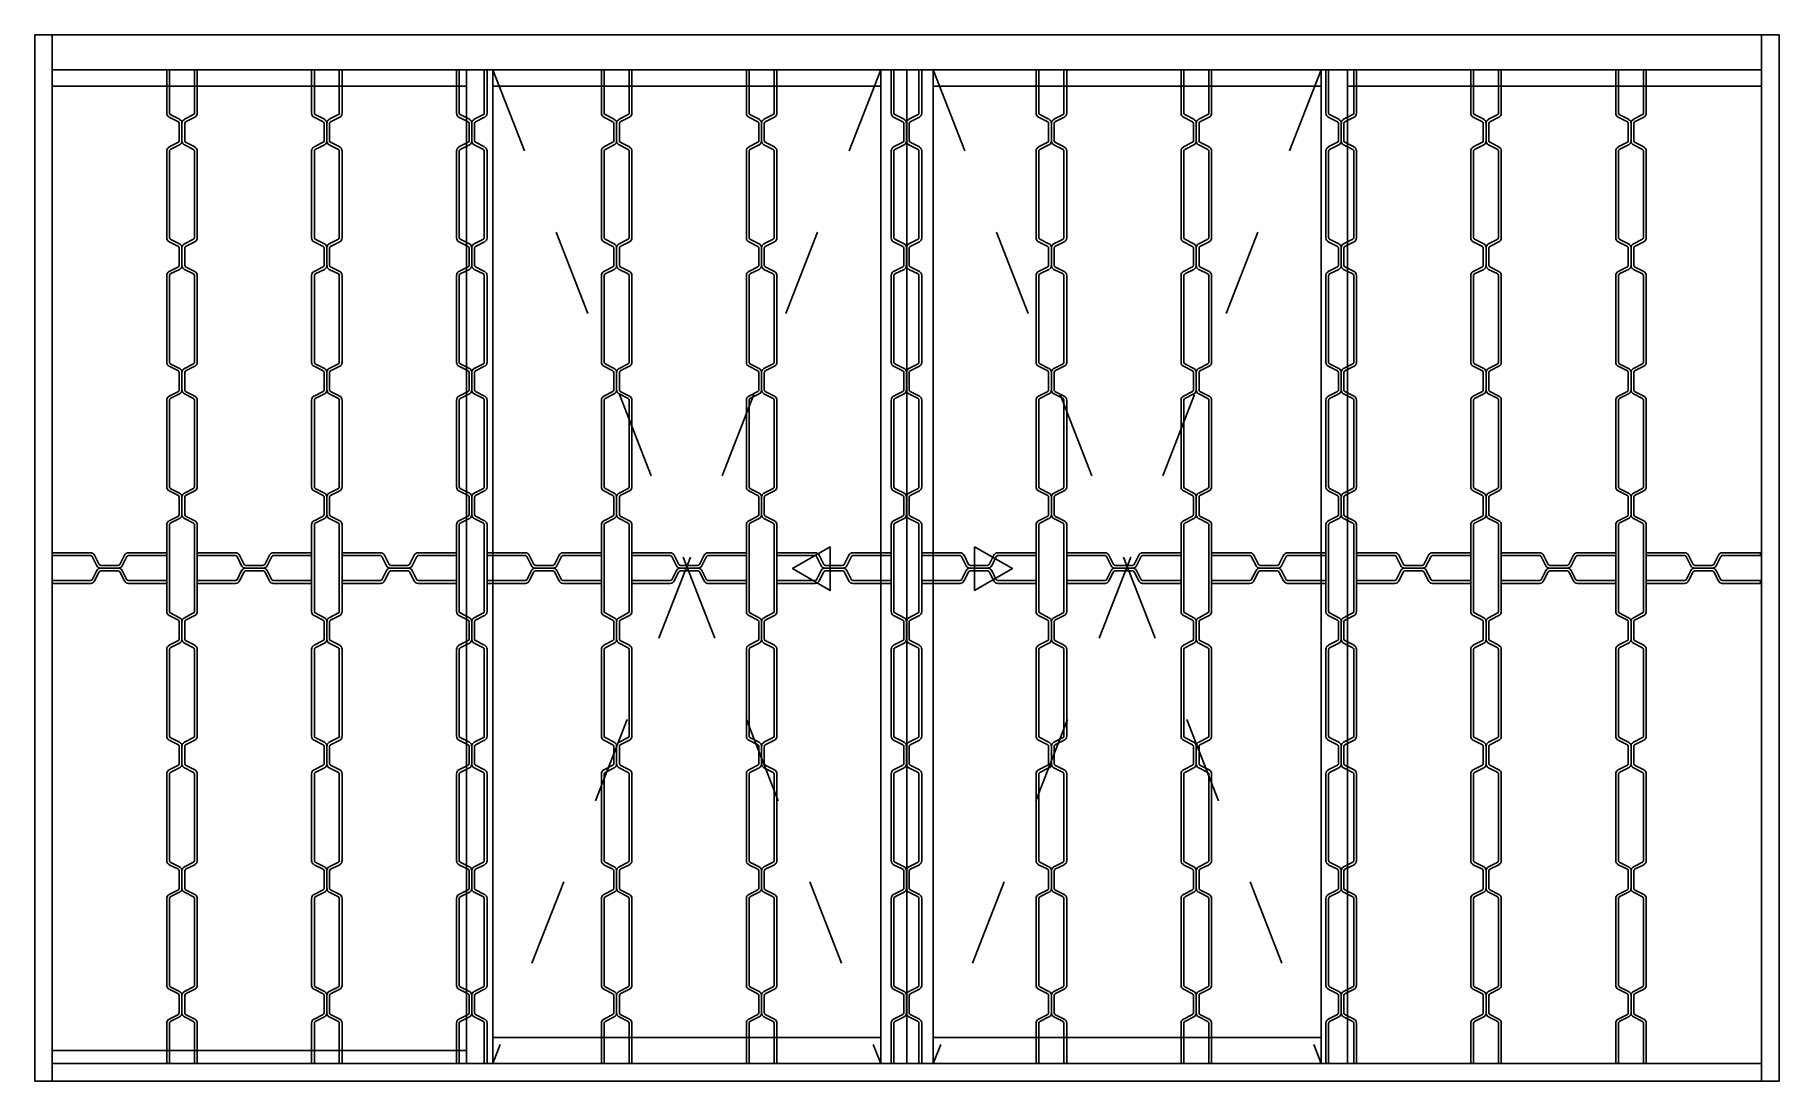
# Model space of a CAD drawing. Header units: millimetres. Extents: x 235.35 to 237.35, y 1281.78 to 1282.98.
import ezdxf

# ---------------------------------------------------------------- set-up
doc = ezdxf.new("R2010")
doc.units = ezdxf.units.MM
doc.header["$LTSCALE"] = 0.5
doc.linetypes.add('HIDDEN2', pattern=[0.1875, 0.125, -0.0625])
doc.layers.add('Gravia_Janelas', color=1, linetype='Continuous')
doc.layers.add('Gravia_Janelas_hidden2', color=1, linetype='HIDDEN2')

msp = doc.modelspace()

# ---------------------------------------------------------------- linework, layer by layer
at = {"layer": 'Gravia_Janelas', "color": 2}
for p, q in [((235.3547, 1282.9837), (235.3547, 1281.7837)), ((237.3547, 1282.9837), (235.3547, 1282.9837)), ((237.3547, 1281.7837), (237.3547, 1282.9837)), ((235.3547, 1281.7837), (237.3547, 1281.7837))]:
    msp.add_line(p, q, dxfattribs=at)
at = {"layer": 'Gravia_Janelas'}
for p, q in [((235.3747, 1282.9837), (235.3747, 1281.7837)), ((237.3347, 1281.7837), (237.3347, 1282.9837)), ((237.3347, 1282.9437), (235.3747, 1282.9437)), ((237.3347, 1282.9437), (235.3747, 1282.9437)), ((235.3747, 1282.7777), (235.3747, 1282.9437)), ((235.3747, 1282.3896), (235.3747, 1282.9437)), ((235.5059, 1282.8938), (235.5059, 1282.9437)), ((235.5059, 1282.9437), (235.509, 1282.9437)), ((235.509, 1282.9437), (235.509, 1282.8938)), ((235.5377, 1282.9437), (235.5409, 1282.9437)), ((235.5377, 1282.8938), (235.5377, 1282.9437)), ((235.5409, 1282.9437), (235.5409, 1282.8938)), ((235.672, 1282.8938), (235.672, 1282.9437)), ((235.672, 1282.9437), (235.6752, 1282.9437)), ((235.6752, 1282.9437), (235.6752, 1282.8938)), ((235.7038, 1282.9437), (235.707, 1282.9437)), ((235.7038, 1282.8938), (235.7038, 1282.9437)), ((235.707, 1282.9437), (235.707, 1282.8938)), ((235.8382, 1282.8938), (235.8382, 1282.9437)), ((235.8382, 1282.9437), (235.8413, 1282.9437)), ((235.8413, 1282.9437), (235.8413, 1282.8938)), ((235.8497, 1282.9437), (235.8497, 1281.8037)), ((235.87, 1282.9437), (235.8732, 1282.9437)), ((235.87, 1282.8938), (235.87, 1282.9437)), ((235.8732, 1282.9437), (235.8732, 1282.8938)), ((235.8797, 1282.9437), (235.8797, 1281.8037)), ((236.0043, 1282.8938), (236.0043, 1282.9437)), ((236.0043, 1282.9437), (236.0075, 1282.9437)), ((236.0075, 1282.9437), (236.0075, 1282.8938)), ((236.0361, 1282.9437), (236.0393, 1282.9437)), ((236.0361, 1282.8938), (236.0361, 1282.9437)), ((236.0393, 1282.9437), (236.0393, 1282.8938)), ((236.1705, 1282.8938), (236.1705, 1282.9437)), ((236.1705, 1282.9437), (236.1736, 1282.9437)), ((236.1736, 1282.9437), (236.1736, 1282.8938)), ((236.2023, 1282.9437), (236.2055, 1282.9437)), ((236.2023, 1282.8938), (236.2023, 1282.9437)), ((236.2055, 1282.9437), (236.2055, 1282.8938)), ((236.3247, 1282.9437), (236.3247, 1281.8037)), ((236.3366, 1282.8938), (236.3366, 1282.9437)), ((236.3366, 1282.9437), (236.3398, 1282.9437)), ((236.3398, 1282.9437), (236.3398, 1282.8938)), ((236.3547, 1282.9437), (236.3547, 1281.8037)), ((236.3684, 1282.9437), (236.3716, 1282.9437)), ((236.3684, 1282.8938), (236.3684, 1282.9437)), ((236.3716, 1282.9437), (236.3716, 1282.8938)), ((236.3847, 1282.9437), (236.3847, 1281.8037)), ((236.5028, 1282.8938), (236.5028, 1282.9437)), ((236.5028, 1282.9437), (236.5059, 1282.9437)), ((236.5059, 1282.9437), (236.5059, 1282.8938)), ((236.5346, 1282.9437), (236.5378, 1282.9437)), ((236.5346, 1282.8938), (236.5346, 1282.9437)), ((236.5378, 1282.9437), (236.5378, 1282.8938)), ((236.6689, 1282.8938), (236.6689, 1282.9437)), ((236.6689, 1282.9437), (236.6721, 1282.9437)), ((236.6721, 1282.9437), (236.6721, 1282.8938)), ((236.7007, 1282.9437), (236.7039, 1282.9437)), ((236.7007, 1282.8938), (236.7007, 1282.9437)), ((236.7039, 1282.9437), (236.7039, 1282.8938)), ((236.8297, 1282.9437), (236.8297, 1281.8037)), ((236.8351, 1282.8938), (236.8351, 1282.9437)), ((236.8351, 1282.9437), (236.8382, 1282.9437)), ((236.8382, 1282.9437), (236.8382, 1282.8938)), ((236.8597, 1282.9437), (236.8597, 1281.8037)), ((236.8669, 1282.9437), (236.8701, 1282.9437)), ((236.8669, 1282.8938), (236.8669, 1282.9437)), ((236.8701, 1282.9437), (236.8701, 1282.8938)), ((237.0012, 1282.8938), (237.0012, 1282.9437)), ((237.0012, 1282.9437), (237.0044, 1282.9437)), ((237.0044, 1282.9437), (237.0044, 1282.8938)), ((237.033, 1282.9437), (237.0362, 1282.9437)), ((237.033, 1282.8938), (237.033, 1282.9437)), ((237.0362, 1282.9437), (237.0362, 1282.8938)), ((237.1674, 1282.8938), (237.1674, 1282.9437)), ((237.1674, 1282.9437), (237.1705, 1282.9437)), ((237.1705, 1282.9437), (237.1705, 1282.8938)), ((237.1992, 1282.9437), (237.2024, 1282.9437)), ((237.1992, 1282.8938), (237.1992, 1282.9437)), ((237.2024, 1282.9437), (237.2024, 1282.8938)), ((235.8497, 1282.9248), (235.3747, 1282.9248)), ((236.3247, 1282.9248), (235.8797, 1282.9248)), ((236.8297, 1282.9248), (236.3847, 1282.9248)), ((237.3347, 1282.9248), (236.8597, 1282.9248)), ((235.5192, 1282.884), (235.5086, 1282.8893)), ((235.51, 1282.8922), (235.5206, 1282.8868)), ((235.5202, 1282.8621), (235.5202, 1282.8823)), ((235.5234, 1282.8621), (235.5234, 1282.8823)), ((235.5234, 1282.8823), (235.5234, 1282.8621)), ((235.5261, 1282.8868), (235.5367, 1282.8922)), ((235.5265, 1282.8823), (235.5265, 1282.8621)), ((235.5381, 1282.8893), (235.5275, 1282.884)), ((235.6853, 1282.884), (235.6748, 1282.8893)), ((235.6762, 1282.8922), (235.6868, 1282.8868)), ((235.6863, 1282.8621), (235.6863, 1282.8823)), ((235.6895, 1282.8621), (235.6895, 1282.8823)), ((235.6895, 1282.8823), (235.6895, 1282.8621)), ((235.6923, 1282.8868), (235.7028, 1282.8922)), ((235.6927, 1282.8823), (235.6927, 1282.8621)), ((235.7043, 1282.8893), (235.6937, 1282.884)), ((235.8515, 1282.884), (235.8409, 1282.8893)), ((235.8423, 1282.8922), (235.8529, 1282.8868)), ((235.8525, 1282.8621), (235.8525, 1282.8823)), ((235.8557, 1282.8621), (235.8557, 1282.8823)), ((235.8557, 1282.8823), (235.8557, 1282.8621)), ((235.8584, 1282.8868), (235.869, 1282.8922)), ((235.8588, 1282.8823), (235.8588, 1282.8621)), ((235.8704, 1282.8893), (235.8598, 1282.884)), ((236.0176, 1282.884), (236.0071, 1282.8893)), ((236.0085, 1282.8922), (236.0191, 1282.8868)), ((236.0186, 1282.8621), (236.0186, 1282.8823)), ((236.0218, 1282.8621), (236.0218, 1282.8823)), ((236.0218, 1282.8823), (236.0218, 1282.8621)), ((236.0246, 1282.8868), (236.0351, 1282.8922)), ((236.025, 1282.8823), (236.025, 1282.8621)), ((236.0366, 1282.8893), (236.026, 1282.884)), ((236.1838, 1282.884), (236.1732, 1282.8893)), ((236.1746, 1282.8922), (236.1852, 1282.8868)), ((236.1848, 1282.8621), (236.1848, 1282.8823)), ((236.188, 1282.8621), (236.188, 1282.8823)), ((236.188, 1282.8823), (236.188, 1282.8621)), ((236.1907, 1282.8868), (236.2013, 1282.8922)), ((236.1911, 1282.8823), (236.1911, 1282.8621)), ((236.2027, 1282.8893), (236.1921, 1282.884)), ((236.3499, 1282.884), (236.3394, 1282.8893)), ((236.3408, 1282.8922), (236.3514, 1282.8868)), ((236.3509, 1282.8621), (236.3509, 1282.8823)), ((236.3541, 1282.8621), (236.3541, 1282.8823)), ((236.3541, 1282.8823), (236.3541, 1282.8621)), ((236.3569, 1282.8868), (236.3674, 1282.8922)), ((236.3573, 1282.8823), (236.3573, 1282.8621)), ((236.3689, 1282.8893), (236.3583, 1282.884)), ((236.5161, 1282.884), (236.5055, 1282.8893)), ((236.5069, 1282.8922), (236.5175, 1282.8868)), ((236.5171, 1282.8621), (236.5171, 1282.8823)), ((236.5203, 1282.8621), (236.5203, 1282.8823)), ((236.5203, 1282.8823), (236.5203, 1282.8621)), ((236.523, 1282.8868), (236.5336, 1282.8922)), ((236.5234, 1282.8823), (236.5234, 1282.8621)), ((236.535, 1282.8893), (236.5244, 1282.884)), ((236.6822, 1282.884), (236.6717, 1282.8893)), ((236.6731, 1282.8922), (236.6837, 1282.8868)), ((236.6832, 1282.8621), (236.6832, 1282.8823)), ((236.6864, 1282.8621), (236.6864, 1282.8823)), ((236.6864, 1282.8823), (236.6864, 1282.8621)), ((236.6892, 1282.8868), (236.6997, 1282.8922)), ((236.6896, 1282.8823), (236.6896, 1282.8621)), ((236.7012, 1282.8893), (236.6906, 1282.884)), ((236.8484, 1282.884), (236.8378, 1282.8893)), ((236.8392, 1282.8922), (236.8498, 1282.8868)), ((236.8494, 1282.8621), (236.8494, 1282.8823)), ((236.8526, 1282.8621), (236.8526, 1282.8823)), ((236.8526, 1282.8823), (236.8526, 1282.8621)), ((236.8553, 1282.8868), (236.8659, 1282.8922)), ((236.8557, 1282.8823), (236.8557, 1282.8621)), ((236.8673, 1282.8893), (236.8567, 1282.884)), ((237.0145, 1282.884), (237.004, 1282.8893)), ((237.0054, 1282.8922), (237.016, 1282.8868)), ((237.0155, 1282.8621), (237.0155, 1282.8823)), ((237.0187, 1282.8621), (237.0187, 1282.8823)), ((237.0187, 1282.8823), (237.0187, 1282.8621)), ((237.0215, 1282.8868), (237.032, 1282.8922)), ((237.0219, 1282.8823), (237.0219, 1282.8621)), ((237.0335, 1282.8893), (237.0229, 1282.884)), ((237.1807, 1282.884), (237.1701, 1282.8893)), ((237.1715, 1282.8922), (237.1821, 1282.8868)), ((237.1817, 1282.8621), (237.1817, 1282.8823)), ((237.1849, 1282.8621), (237.1849, 1282.8823)), ((237.1849, 1282.8823), (237.1849, 1282.8621)), ((237.1876, 1282.8868), (237.1982, 1282.8922)), ((237.188, 1282.8823), (237.188, 1282.8621)), ((237.1996, 1282.8893), (237.189, 1282.884)), ((235.5086, 1282.8551), (235.5192, 1282.8605)), ((235.5275, 1282.8605), (235.5381, 1282.8551)), ((235.6748, 1282.8551), (235.6853, 1282.8605)), ((235.6937, 1282.8605), (235.7043, 1282.8551)), ((235.8409, 1282.8551), (235.8515, 1282.8605)), ((235.8598, 1282.8605), (235.8704, 1282.8551)), ((236.0071, 1282.8551), (236.0176, 1282.8605)), ((236.026, 1282.8605), (236.0366, 1282.8551)), ((236.1732, 1282.8551), (236.1838, 1282.8605)), ((236.1921, 1282.8605), (236.2027, 1282.8551)), ((236.3394, 1282.8551), (236.3499, 1282.8605)), ((236.3583, 1282.8605), (236.3689, 1282.8551)), ((236.5055, 1282.8551), (236.5161, 1282.8605)), ((236.5244, 1282.8605), (236.535, 1282.8551)), ((236.6717, 1282.8551), (236.6822, 1282.8605)), ((236.6906, 1282.8605), (236.7012, 1282.8551)), ((236.8378, 1282.8551), (236.8484, 1282.8605)), ((236.8567, 1282.8605), (236.8673, 1282.8551)), ((237.004, 1282.8551), (237.0145, 1282.8605)), ((237.0229, 1282.8605), (237.0335, 1282.8551)), ((237.1701, 1282.8551), (237.1807, 1282.8605)), ((237.189, 1282.8605), (237.1996, 1282.8551)), ((235.5059, 1282.7509), (235.5059, 1282.8506)), ((235.509, 1282.8506), (235.509, 1282.7509)), ((235.5206, 1282.8576), (235.51, 1282.8523)), ((235.5367, 1282.8523), (235.5261, 1282.8576)), ((235.5377, 1282.7509), (235.5377, 1282.8506)), ((235.5409, 1282.8506), (235.5409, 1282.7509)), ((235.672, 1282.7509), (235.672, 1282.8506)), ((235.6752, 1282.8506), (235.6752, 1282.7509)), ((235.6868, 1282.8576), (235.6762, 1282.8523)), ((235.7028, 1282.8523), (235.6923, 1282.8576)), ((235.7038, 1282.7509), (235.7038, 1282.8506)), ((235.707, 1282.8506), (235.707, 1282.7509)), ((235.8382, 1282.7509), (235.8382, 1282.8506)), ((235.8413, 1282.8506), (235.8413, 1282.7509)), ((235.8529, 1282.8576), (235.8423, 1282.8523)), ((235.869, 1282.8523), (235.8584, 1282.8576)), ((235.87, 1282.7509), (235.87, 1282.8506)), ((235.8732, 1282.8506), (235.8732, 1282.7509)), ((236.0043, 1282.7509), (236.0043, 1282.8506)), ((236.0075, 1282.8506), (236.0075, 1282.7509)), ((236.0191, 1282.8576), (236.0085, 1282.8523)), ((236.0351, 1282.8523), (236.0246, 1282.8576)), ((236.0361, 1282.7509), (236.0361, 1282.8506)), ((236.0393, 1282.8506), (236.0393, 1282.7509)), ((236.1705, 1282.7509), (236.1705, 1282.8506)), ((236.1736, 1282.8506), (236.1736, 1282.7509)), ((236.1852, 1282.8576), (236.1746, 1282.8523)), ((236.2013, 1282.8523), (236.1907, 1282.8576)), ((236.2023, 1282.7509), (236.2023, 1282.8506)), ((236.2055, 1282.8506), (236.2055, 1282.7509)), ((236.3366, 1282.7509), (236.3366, 1282.8506)), ((236.3398, 1282.8506), (236.3398, 1282.7509)), ((236.3514, 1282.8576), (236.3408, 1282.8523)), ((236.3674, 1282.8523), (236.3569, 1282.8576)), ((236.3684, 1282.7509), (236.3684, 1282.8506)), ((236.3716, 1282.8506), (236.3716, 1282.7509)), ((236.5028, 1282.7509), (236.5028, 1282.8506)), ((236.5059, 1282.8506), (236.5059, 1282.7509)), ((236.5175, 1282.8576), (236.5069, 1282.8523)), ((236.5336, 1282.8523), (236.523, 1282.8576)), ((236.5346, 1282.7509), (236.5346, 1282.8506)), ((236.5378, 1282.8506), (236.5378, 1282.7509)), ((236.6689, 1282.7509), (236.6689, 1282.8506)), ((236.6721, 1282.8506), (236.6721, 1282.7509)), ((236.6837, 1282.8576), (236.6731, 1282.8523)), ((236.6997, 1282.8523), (236.6892, 1282.8576)), ((236.7007, 1282.7509), (236.7007, 1282.8506)), ((236.7039, 1282.8506), (236.7039, 1282.7509)), ((236.8351, 1282.7509), (236.8351, 1282.8506)), ((236.8382, 1282.8506), (236.8382, 1282.7509)), ((236.8498, 1282.8576), (236.8392, 1282.8523)), ((236.8659, 1282.8523), (236.8553, 1282.8576)), ((236.8669, 1282.7509), (236.8669, 1282.8506)), ((236.8701, 1282.8506), (236.8701, 1282.7509)), ((237.0012, 1282.7509), (237.0012, 1282.8506)), ((237.0044, 1282.8506), (237.0044, 1282.7509)), ((237.016, 1282.8576), (237.0054, 1282.8523)), ((237.032, 1282.8523), (237.0215, 1282.8576)), ((237.033, 1282.7509), (237.033, 1282.8506)), ((237.0362, 1282.8506), (237.0362, 1282.7509)), ((237.1674, 1282.7509), (237.1674, 1282.8506)), ((237.1705, 1282.8506), (237.1705, 1282.7509)), ((237.1821, 1282.8576), (237.1715, 1282.8523)), ((237.1982, 1282.8523), (237.1876, 1282.8576)), ((237.1992, 1282.7509), (237.1992, 1282.8506)), ((237.2024, 1282.8506), (237.2024, 1282.7509)), ((235.3747, 1282.7777), (235.3747, 1282.7737)), ((237.3347, 1282.7737), (237.3347, 1282.7777)), ((235.5192, 1282.7411), (235.5086, 1282.7464)), ((235.51, 1282.7493), (235.5206, 1282.7439)), ((235.5261, 1282.7439), (235.5367, 1282.7493)), ((235.5381, 1282.7464), (235.5275, 1282.7411)), ((235.6853, 1282.7411), (235.6748, 1282.7464)), ((235.6762, 1282.7493), (235.6868, 1282.7439)), ((235.6923, 1282.7439), (235.7028, 1282.7493)), ((235.7043, 1282.7464), (235.6937, 1282.7411)), ((235.8515, 1282.7411), (235.8409, 1282.7464)), ((235.8423, 1282.7493), (235.8529, 1282.7439)), ((235.8584, 1282.7439), (235.869, 1282.7493)), ((235.8704, 1282.7464), (235.8598, 1282.7411)), ((236.0176, 1282.7411), (236.0071, 1282.7464)), ((236.0085, 1282.7493), (236.0191, 1282.7439)), ((236.0246, 1282.7439), (236.0351, 1282.7493)), ((236.0366, 1282.7464), (236.026, 1282.7411)), ((236.1838, 1282.7411), (236.1732, 1282.7464)), ((236.1746, 1282.7493), (236.1852, 1282.7439)), ((236.1907, 1282.7439), (236.2013, 1282.7493)), ((236.2027, 1282.7464), (236.1921, 1282.7411)), ((236.3499, 1282.7411), (236.3394, 1282.7464)), ((236.3408, 1282.7493), (236.3514, 1282.7439)), ((236.3569, 1282.7439), (236.3674, 1282.7493)), ((236.3689, 1282.7464), (236.3583, 1282.7411)), ((236.5161, 1282.7411), (236.5055, 1282.7464)), ((236.5069, 1282.7493), (236.5175, 1282.7439)), ((236.523, 1282.7439), (236.5336, 1282.7493)), ((236.535, 1282.7464), (236.5244, 1282.7411)), ((236.6822, 1282.7411), (236.6717, 1282.7464)), ((236.6731, 1282.7493), (236.6837, 1282.7439)), ((236.6892, 1282.7439), (236.6997, 1282.7493)), ((236.7012, 1282.7464), (236.6906, 1282.7411)), ((236.8484, 1282.7411), (236.8378, 1282.7464)), ((236.8392, 1282.7493), (236.8498, 1282.7439)), ((236.8553, 1282.7439), (236.8659, 1282.7493)), ((236.8673, 1282.7464), (236.8567, 1282.7411)), ((237.0145, 1282.7411), (237.004, 1282.7464)), ((237.0054, 1282.7493), (237.016, 1282.7439)), ((237.0215, 1282.7439), (237.032, 1282.7493)), ((237.0335, 1282.7464), (237.0229, 1282.7411)), ((237.1807, 1282.7411), (237.1701, 1282.7464)), ((237.1715, 1282.7493), (237.1821, 1282.7439)), ((237.1876, 1282.7439), (237.1982, 1282.7493)), ((237.1996, 1282.7464), (237.189, 1282.7411)), ((235.5202, 1282.7192), (235.5202, 1282.7394)), ((235.5234, 1282.7192), (235.5234, 1282.7394)), ((235.5234, 1282.7394), (235.5234, 1282.7192)), ((235.5265, 1282.7394), (235.5265, 1282.7192)), ((235.6863, 1282.7192), (235.6863, 1282.7394)), ((235.6895, 1282.7192), (235.6895, 1282.7394)), ((235.6895, 1282.7394), (235.6895, 1282.7192)), ((235.6927, 1282.7394), (235.6927, 1282.7192)), ((235.8525, 1282.7192), (235.8525, 1282.7394)), ((235.8557, 1282.7192), (235.8557, 1282.7394)), ((235.8557, 1282.7394), (235.8557, 1282.7192)), ((235.8588, 1282.7394), (235.8588, 1282.7192)), ((236.0186, 1282.7192), (236.0186, 1282.7394)), ((236.0218, 1282.7192), (236.0218, 1282.7394)), ((236.0218, 1282.7394), (236.0218, 1282.7192)), ((236.025, 1282.7394), (236.025, 1282.7192)), ((236.1848, 1282.7192), (236.1848, 1282.7394)), ((236.188, 1282.7192), (236.188, 1282.7394)), ((236.188, 1282.7394), (236.188, 1282.7192)), ((236.1911, 1282.7394), (236.1911, 1282.7192)), ((236.3509, 1282.7192), (236.3509, 1282.7394)), ((236.3541, 1282.7192), (236.3541, 1282.7394)), ((236.3541, 1282.7394), (236.3541, 1282.7192)), ((236.3573, 1282.7394), (236.3573, 1282.7192)), ((236.5171, 1282.7192), (236.5171, 1282.7394)), ((236.5203, 1282.7192), (236.5203, 1282.7394)), ((236.5203, 1282.7394), (236.5203, 1282.7192)), ((236.5234, 1282.7394), (236.5234, 1282.7192)), ((236.6832, 1282.7192), (236.6832, 1282.7394)), ((236.6864, 1282.7192), (236.6864, 1282.7394)), ((236.6864, 1282.7394), (236.6864, 1282.7192)), ((236.6896, 1282.7394), (236.6896, 1282.7192)), ((236.8494, 1282.7192), (236.8494, 1282.7394)), ((236.8526, 1282.7192), (236.8526, 1282.7394)), ((236.8526, 1282.7394), (236.8526, 1282.7192)), ((236.8557, 1282.7394), (236.8557, 1282.7192)), ((237.0155, 1282.7192), (237.0155, 1282.7394)), ((237.0187, 1282.7192), (237.0187, 1282.7394)), ((237.0187, 1282.7394), (237.0187, 1282.7192)), ((237.0219, 1282.7394), (237.0219, 1282.7192)), ((237.1817, 1282.7192), (237.1817, 1282.7394)), ((237.1849, 1282.7192), (237.1849, 1282.7394)), ((237.1849, 1282.7394), (237.1849, 1282.7192)), ((237.188, 1282.7394), (237.188, 1282.7192)), ((235.5059, 1282.608), (235.5059, 1282.7077)), ((235.5086, 1282.7122), (235.5192, 1282.7176)), ((235.509, 1282.7077), (235.509, 1282.608)), ((235.5206, 1282.7147), (235.51, 1282.7094)), ((235.5367, 1282.7094), (235.5261, 1282.7147)), ((235.5275, 1282.7176), (235.5381, 1282.7122)), ((235.5377, 1282.608), (235.5377, 1282.7077)), ((235.5409, 1282.7077), (235.5409, 1282.608)), ((235.672, 1282.608), (235.672, 1282.7077)), ((235.6748, 1282.7122), (235.6853, 1282.7176)), ((235.6752, 1282.7077), (235.6752, 1282.608)), ((235.6868, 1282.7147), (235.6762, 1282.7094)), ((235.7028, 1282.7094), (235.6923, 1282.7147)), ((235.6937, 1282.7176), (235.7043, 1282.7122)), ((235.7038, 1282.608), (235.7038, 1282.7077)), ((235.707, 1282.7077), (235.707, 1282.608)), ((235.8382, 1282.608), (235.8382, 1282.7077)), ((235.8409, 1282.7122), (235.8515, 1282.7176)), ((235.8413, 1282.7077), (235.8413, 1282.608)), ((235.8529, 1282.7147), (235.8423, 1282.7094)), ((235.869, 1282.7094), (235.8584, 1282.7147)), ((235.8598, 1282.7176), (235.8704, 1282.7122)), ((235.87, 1282.608), (235.87, 1282.7077)), ((235.8732, 1282.7077), (235.8732, 1282.608)), ((236.0043, 1282.608), (236.0043, 1282.7077)), ((236.0071, 1282.7122), (236.0176, 1282.7176)), ((236.0075, 1282.7077), (236.0075, 1282.608)), ((236.0191, 1282.7147), (236.0085, 1282.7094)), ((236.0351, 1282.7094), (236.0246, 1282.7147)), ((236.026, 1282.7176), (236.0366, 1282.7122)), ((236.0361, 1282.608), (236.0361, 1282.7077)), ((236.0393, 1282.7077), (236.0393, 1282.608)), ((236.1705, 1282.608), (236.1705, 1282.7077)), ((236.1732, 1282.7122), (236.1838, 1282.7176)), ((236.1736, 1282.7077), (236.1736, 1282.608)), ((236.1852, 1282.7147), (236.1746, 1282.7094)), ((236.2013, 1282.7094), (236.1907, 1282.7147)), ((236.1921, 1282.7176), (236.2027, 1282.7122)), ((236.2023, 1282.608), (236.2023, 1282.7077)), ((236.2055, 1282.7077), (236.2055, 1282.608)), ((236.3366, 1282.608), (236.3366, 1282.7077)), ((236.3394, 1282.7122), (236.3499, 1282.7176)), ((236.3398, 1282.7077), (236.3398, 1282.608)), ((236.3514, 1282.7147), (236.3408, 1282.7094)), ((236.3674, 1282.7094), (236.3569, 1282.7147)), ((236.3583, 1282.7176), (236.3689, 1282.7122)), ((236.3684, 1282.608), (236.3684, 1282.7077)), ((236.3716, 1282.7077), (236.3716, 1282.608)), ((236.5028, 1282.608), (236.5028, 1282.7077)), ((236.5055, 1282.7122), (236.5161, 1282.7176)), ((236.5059, 1282.7077), (236.5059, 1282.608)), ((236.5175, 1282.7147), (236.5069, 1282.7094)), ((236.5336, 1282.7094), (236.523, 1282.7147)), ((236.5244, 1282.7176), (236.535, 1282.7122)), ((236.5346, 1282.608), (236.5346, 1282.7077)), ((236.5378, 1282.7077), (236.5378, 1282.608)), ((236.6689, 1282.608), (236.6689, 1282.7077)), ((236.6717, 1282.7122), (236.6822, 1282.7176)), ((236.6721, 1282.7077), (236.6721, 1282.608)), ((236.6837, 1282.7147), (236.6731, 1282.7094)), ((236.6997, 1282.7094), (236.6892, 1282.7147)), ((236.6906, 1282.7176), (236.7012, 1282.7122)), ((236.7007, 1282.608), (236.7007, 1282.7077)), ((236.7039, 1282.7077), (236.7039, 1282.608)), ((236.8351, 1282.608), (236.8351, 1282.7077)), ((236.8378, 1282.7122), (236.8484, 1282.7176)), ((236.8382, 1282.7077), (236.8382, 1282.608)), ((236.8498, 1282.7147), (236.8392, 1282.7094)), ((236.8659, 1282.7094), (236.8553, 1282.7147)), ((236.8567, 1282.7176), (236.8673, 1282.7122)), ((236.8669, 1282.608), (236.8669, 1282.7077)), ((236.8701, 1282.7077), (236.8701, 1282.608)), ((237.0012, 1282.608), (237.0012, 1282.7077)), ((237.004, 1282.7122), (237.0145, 1282.7176)), ((237.0044, 1282.7077), (237.0044, 1282.608)), ((237.016, 1282.7147), (237.0054, 1282.7094)), ((237.032, 1282.7094), (237.0215, 1282.7147)), ((237.0229, 1282.7176), (237.0335, 1282.7122)), ((237.033, 1282.608), (237.033, 1282.7077)), ((237.0362, 1282.7077), (237.0362, 1282.608)), ((237.1674, 1282.608), (237.1674, 1282.7077)), ((237.1701, 1282.7122), (237.1807, 1282.7176)), ((237.1705, 1282.7077), (237.1705, 1282.608)), ((237.1821, 1282.7147), (237.1715, 1282.7094)), ((237.1982, 1282.7094), (237.1876, 1282.7147)), ((237.189, 1282.7176), (237.1996, 1282.7122)), ((237.1992, 1282.608), (237.1992, 1282.7077)), ((237.2024, 1282.7077), (237.2024, 1282.608)), ((235.3747, 1282.6157), (235.3747, 1282.6117)), ((235.5192, 1282.5982), (235.5086, 1282.6035)), ((235.51, 1282.6064), (235.5206, 1282.601)), ((235.5261, 1282.601), (235.5367, 1282.6064)), ((235.5381, 1282.6035), (235.5275, 1282.5982)), ((235.6853, 1282.5982), (235.6748, 1282.6035)), ((235.6762, 1282.6064), (235.6868, 1282.601)), ((235.6923, 1282.601), (235.7028, 1282.6064)), ((235.7043, 1282.6035), (235.6937, 1282.5982)), ((235.8515, 1282.5982), (235.8409, 1282.6035)), ((235.8423, 1282.6064), (235.8529, 1282.601)), ((235.8584, 1282.601), (235.869, 1282.6064)), ((235.8704, 1282.6035), (235.8598, 1282.5982)), ((236.0176, 1282.5982), (236.0071, 1282.6035)), ((236.0085, 1282.6064), (236.0191, 1282.601)), ((236.0246, 1282.601), (236.0351, 1282.6064)), ((236.0366, 1282.6035), (236.026, 1282.5982)), ((236.1838, 1282.5982), (236.1732, 1282.6035)), ((236.1746, 1282.6064), (236.1852, 1282.601)), ((236.1907, 1282.601), (236.2013, 1282.6064)), ((236.2027, 1282.6035), (236.1921, 1282.5982)), ((236.3499, 1282.5982), (236.3394, 1282.6035)), ((236.3408, 1282.6064), (236.3514, 1282.601)), ((236.3569, 1282.601), (236.3674, 1282.6064)), ((236.3689, 1282.6035), (236.3583, 1282.5982)), ((236.5161, 1282.5982), (236.5055, 1282.6035)), ((236.5069, 1282.6064), (236.5175, 1282.601)), ((236.523, 1282.601), (236.5336, 1282.6064)), ((236.535, 1282.6035), (236.5244, 1282.5982)), ((236.6822, 1282.5982), (236.6717, 1282.6035)), ((236.6731, 1282.6064), (236.6837, 1282.601)), ((236.6892, 1282.601), (236.6997, 1282.6064)), ((236.7012, 1282.6035), (236.6906, 1282.5982)), ((236.8484, 1282.5982), (236.8378, 1282.6035)), ((236.8392, 1282.6064), (236.8498, 1282.601)), ((236.8553, 1282.601), (236.8659, 1282.6064)), ((236.8673, 1282.6035), (236.8567, 1282.5982)), ((237.0145, 1282.5982), (237.004, 1282.6035)), ((237.0054, 1282.6064), (237.016, 1282.601)), ((237.0215, 1282.601), (237.032, 1282.6064)), ((237.0335, 1282.6035), (237.0229, 1282.5982)), ((237.1807, 1282.5982), (237.1701, 1282.6035)), ((237.1715, 1282.6064), (237.1821, 1282.601)), ((237.1876, 1282.601), (237.1982, 1282.6064)), ((237.1996, 1282.6035), (237.189, 1282.5982)), ((237.3347, 1282.6117), (237.3347, 1282.6157)), ((235.5202, 1282.5763), (235.5202, 1282.5965)), ((235.5234, 1282.5763), (235.5234, 1282.5965)), ((235.5234, 1282.5965), (235.5234, 1282.5763)), ((235.5265, 1282.5965), (235.5265, 1282.5763)), ((235.6863, 1282.5763), (235.6863, 1282.5965)), ((235.6895, 1282.5763), (235.6895, 1282.5965)), ((235.6895, 1282.5965), (235.6895, 1282.5763)), ((235.6927, 1282.5965), (235.6927, 1282.5763)), ((235.8525, 1282.5763), (235.8525, 1282.5965)), ((235.8557, 1282.5763), (235.8557, 1282.5965)), ((235.8557, 1282.5965), (235.8557, 1282.5763)), ((235.8588, 1282.5965), (235.8588, 1282.5763)), ((236.0186, 1282.5763), (236.0186, 1282.5965)), ((236.0218, 1282.5763), (236.0218, 1282.5965)), ((236.0218, 1282.5965), (236.0218, 1282.5763)), ((236.025, 1282.5965), (236.025, 1282.5763)), ((236.1848, 1282.5763), (236.1848, 1282.5965)), ((236.188, 1282.5763), (236.188, 1282.5965)), ((236.188, 1282.5965), (236.188, 1282.5763)), ((236.1911, 1282.5965), (236.1911, 1282.5763)), ((236.3509, 1282.5763), (236.3509, 1282.5965)), ((236.3541, 1282.5763), (236.3541, 1282.5965)), ((236.3541, 1282.5965), (236.3541, 1282.5763)), ((236.3573, 1282.5965), (236.3573, 1282.5763)), ((236.5171, 1282.5763), (236.5171, 1282.5965)), ((236.5203, 1282.5763), (236.5203, 1282.5965)), ((236.5203, 1282.5965), (236.5203, 1282.5763)), ((236.5234, 1282.5965), (236.5234, 1282.5763)), ((236.6832, 1282.5763), (236.6832, 1282.5965)), ((236.6864, 1282.5763), (236.6864, 1282.5965)), ((236.6864, 1282.5965), (236.6864, 1282.5763)), ((236.6896, 1282.5965), (236.6896, 1282.5763)), ((236.8494, 1282.5763), (236.8494, 1282.5965)), ((236.8526, 1282.5763), (236.8526, 1282.5965)), ((236.8526, 1282.5965), (236.8526, 1282.5763)), ((236.8557, 1282.5965), (236.8557, 1282.5763)), ((237.0155, 1282.5763), (237.0155, 1282.5965)), ((237.0187, 1282.5763), (237.0187, 1282.5965)), ((237.0187, 1282.5965), (237.0187, 1282.5763)), ((237.0219, 1282.5965), (237.0219, 1282.5763)), ((237.1817, 1282.5763), (237.1817, 1282.5965)), ((237.1849, 1282.5763), (237.1849, 1282.5965)), ((237.1849, 1282.5965), (237.1849, 1282.5763)), ((237.188, 1282.5965), (237.188, 1282.5763)), ((235.5059, 1282.4651), (235.5059, 1282.5648)), ((235.5086, 1282.5693), (235.5192, 1282.5747)), ((235.509, 1282.5648), (235.509, 1282.4651)), ((235.5206, 1282.5718), (235.51, 1282.5665)), ((235.5367, 1282.5665), (235.5261, 1282.5718)), ((235.5275, 1282.5747), (235.5381, 1282.5693)), ((235.5377, 1282.4651), (235.5377, 1282.5648)), ((235.5409, 1282.5648), (235.5409, 1282.4651)), ((235.672, 1282.4651), (235.672, 1282.5648)), ((235.6748, 1282.5693), (235.6853, 1282.5747)), ((235.6752, 1282.5648), (235.6752, 1282.4651)), ((235.6868, 1282.5718), (235.6762, 1282.5665)), ((235.7028, 1282.5665), (235.6923, 1282.5718)), ((235.6937, 1282.5747), (235.7043, 1282.5693)), ((235.7038, 1282.4651), (235.7038, 1282.5648)), ((235.707, 1282.5648), (235.707, 1282.4651)), ((235.8382, 1282.4651), (235.8382, 1282.5648)), ((235.8409, 1282.5693), (235.8515, 1282.5747)), ((235.8413, 1282.5648), (235.8413, 1282.4651)), ((235.8529, 1282.5718), (235.8423, 1282.5665)), ((235.869, 1282.5665), (235.8584, 1282.5718)), ((235.8598, 1282.5747), (235.8704, 1282.5693)), ((235.87, 1282.4651), (235.87, 1282.5648)), ((235.8732, 1282.5648), (235.8732, 1282.4651)), ((236.0043, 1282.4651), (236.0043, 1282.5648)), ((236.0071, 1282.5693), (236.0176, 1282.5747)), ((236.0075, 1282.5648), (236.0075, 1282.4651)), ((236.0191, 1282.5718), (236.0085, 1282.5665)), ((236.0351, 1282.5665), (236.0246, 1282.5718)), ((236.026, 1282.5747), (236.0366, 1282.5693)), ((236.0361, 1282.4651), (236.0361, 1282.5648)), ((236.0393, 1282.5648), (236.0393, 1282.4651)), ((236.1705, 1282.4651), (236.1705, 1282.5648)), ((236.1732, 1282.5693), (236.1838, 1282.5747)), ((236.1736, 1282.5648), (236.1736, 1282.4651)), ((236.1852, 1282.5718), (236.1746, 1282.5665)), ((236.2013, 1282.5665), (236.1907, 1282.5718)), ((236.1921, 1282.5747), (236.2027, 1282.5693)), ((236.2023, 1282.4651), (236.2023, 1282.5648)), ((236.2055, 1282.5648), (236.2055, 1282.4651)), ((236.3366, 1282.4651), (236.3366, 1282.5648)), ((236.3394, 1282.5693), (236.3499, 1282.5747)), ((236.3398, 1282.5648), (236.3398, 1282.4651)), ((236.3514, 1282.5718), (236.3408, 1282.5665)), ((236.3674, 1282.5665), (236.3569, 1282.5718)), ((236.3583, 1282.5747), (236.3689, 1282.5693)), ((236.3684, 1282.4651), (236.3684, 1282.5648)), ((236.3716, 1282.5648), (236.3716, 1282.4651)), ((236.5028, 1282.4651), (236.5028, 1282.5648)), ((236.5055, 1282.5693), (236.5161, 1282.5747)), ((236.5059, 1282.5648), (236.5059, 1282.4651)), ((236.5175, 1282.5718), (236.5069, 1282.5665)), ((236.5336, 1282.5665), (236.523, 1282.5718)), ((236.5244, 1282.5747), (236.535, 1282.5693)), ((236.5346, 1282.4651), (236.5346, 1282.5648)), ((236.5378, 1282.5648), (236.5378, 1282.4651)), ((236.6689, 1282.4651), (236.6689, 1282.5648)), ((236.6717, 1282.5693), (236.6822, 1282.5747)), ((236.6721, 1282.5648), (236.6721, 1282.4651)), ((236.6837, 1282.5718), (236.6731, 1282.5665)), ((236.6997, 1282.5665), (236.6892, 1282.5718)), ((236.6906, 1282.5747), (236.7012, 1282.5693)), ((236.7007, 1282.4651), (236.7007, 1282.5648)), ((236.7039, 1282.5648), (236.7039, 1282.4651)), ((236.8351, 1282.4651), (236.8351, 1282.5648)), ((236.8378, 1282.5693), (236.8484, 1282.5747)), ((236.8382, 1282.5648), (236.8382, 1282.4651)), ((236.8498, 1282.5718), (236.8392, 1282.5665)), ((236.8659, 1282.5665), (236.8553, 1282.5718)), ((236.8567, 1282.5747), (236.8673, 1282.5693)), ((236.8669, 1282.4651), (236.8669, 1282.5648)), ((236.8701, 1282.5648), (236.8701, 1282.4651)), ((237.0012, 1282.4651), (237.0012, 1282.5648)), ((237.004, 1282.5693), (237.0145, 1282.5747)), ((237.0044, 1282.5648), (237.0044, 1282.4651)), ((237.016, 1282.5718), (237.0054, 1282.5665)), ((237.032, 1282.5665), (237.0215, 1282.5718)), ((237.0229, 1282.5747), (237.0335, 1282.5693)), ((237.033, 1282.4651), (237.033, 1282.5648)), ((237.0362, 1282.5648), (237.0362, 1282.4651)), ((237.1674, 1282.4651), (237.1674, 1282.5648)), ((237.1701, 1282.5693), (237.1807, 1282.5747)), ((237.1705, 1282.5648), (237.1705, 1282.4651)), ((237.1821, 1282.5718), (237.1715, 1282.5665)), ((237.1982, 1282.5665), (237.1876, 1282.5718)), ((237.189, 1282.5747), (237.1996, 1282.5693)), ((237.1992, 1282.4651), (237.1992, 1282.5648)), ((237.2024, 1282.5648), (237.2024, 1282.4651)), ((235.5192, 1282.4553), (235.5086, 1282.4606)), ((235.51, 1282.4635), (235.5206, 1282.4581)), ((235.5261, 1282.4581), (235.5367, 1282.4635)), ((235.5381, 1282.4606), (235.5275, 1282.4553)), ((235.6853, 1282.4553), (235.6748, 1282.4606)), ((235.6762, 1282.4635), (235.6868, 1282.4581)), ((235.6923, 1282.4581), (235.7028, 1282.4635)), ((235.7043, 1282.4606), (235.6937, 1282.4553)), ((235.8515, 1282.4553), (235.8409, 1282.4606)), ((235.8423, 1282.4635), (235.8529, 1282.4581)), ((235.8584, 1282.4581), (235.869, 1282.4635)), ((235.8704, 1282.4606), (235.8598, 1282.4553)), ((236.0176, 1282.4553), (236.0071, 1282.4606)), ((236.0085, 1282.4635), (236.0191, 1282.4581)), ((236.0246, 1282.4581), (236.0351, 1282.4635)), ((236.0366, 1282.4606), (236.026, 1282.4553)), ((236.1838, 1282.4553), (236.1732, 1282.4606)), ((236.1746, 1282.4635), (236.1852, 1282.4581)), ((236.1907, 1282.4581), (236.2013, 1282.4635)), ((236.2027, 1282.4606), (236.1921, 1282.4553)), ((236.3499, 1282.4553), (236.3394, 1282.4606)), ((236.3408, 1282.4635), (236.3514, 1282.4581)), ((236.3569, 1282.4581), (236.3674, 1282.4635)), ((236.3689, 1282.4606), (236.3583, 1282.4553)), ((236.5161, 1282.4553), (236.5055, 1282.4606)), ((236.5069, 1282.4635), (236.5175, 1282.4581)), ((236.523, 1282.4581), (236.5336, 1282.4635)), ((236.535, 1282.4606), (236.5244, 1282.4553)), ((236.6822, 1282.4553), (236.6717, 1282.4606)), ((236.6731, 1282.4635), (236.6837, 1282.4581)), ((236.6892, 1282.4581), (236.6997, 1282.4635)), ((236.7012, 1282.4606), (236.6906, 1282.4553)), ((236.8484, 1282.4553), (236.8378, 1282.4606)), ((236.8392, 1282.4635), (236.8498, 1282.4581)), ((236.8553, 1282.4581), (236.8659, 1282.4635)), ((236.8673, 1282.4606), (236.8567, 1282.4553)), ((237.0145, 1282.4553), (237.004, 1282.4606)), ((237.0054, 1282.4635), (237.016, 1282.4581)), ((237.0215, 1282.4581), (237.032, 1282.4635)), ((237.0335, 1282.4606), (237.0229, 1282.4553)), ((237.1807, 1282.4553), (237.1701, 1282.4606)), ((237.1715, 1282.4635), (237.1821, 1282.4581)), ((237.1876, 1282.4581), (237.1982, 1282.4635)), ((237.1996, 1282.4606), (237.189, 1282.4553)), ((235.3747, 1282.4537), (235.3747, 1282.4497)), ((235.5202, 1282.4334), (235.5202, 1282.4536)), ((235.5234, 1282.4334), (235.5234, 1282.4536)), ((235.5234, 1282.4536), (235.5234, 1282.4334)), ((235.5265, 1282.4536), (235.5265, 1282.4334)), ((235.6863, 1282.4334), (235.6863, 1282.4536)), ((235.6895, 1282.4334), (235.6895, 1282.4536)), ((235.6895, 1282.4536), (235.6895, 1282.4334)), ((235.6927, 1282.4536), (235.6927, 1282.4334)), ((235.8525, 1282.4334), (235.8525, 1282.4536)), ((235.8557, 1282.4334), (235.8557, 1282.4536)), ((235.8557, 1282.4536), (235.8557, 1282.4334)), ((235.8588, 1282.4536), (235.8588, 1282.4334)), ((236.0186, 1282.4334), (236.0186, 1282.4536)), ((236.0218, 1282.4334), (236.0218, 1282.4536)), ((236.0218, 1282.4536), (236.0218, 1282.4334)), ((236.025, 1282.4536), (236.025, 1282.4334)), ((236.1848, 1282.4334), (236.1848, 1282.4536)), ((236.188, 1282.4334), (236.188, 1282.4536)), ((236.188, 1282.4536), (236.188, 1282.4334)), ((236.1911, 1282.4536), (236.1911, 1282.4334)), ((236.3509, 1282.4334), (236.3509, 1282.4536)), ((236.3541, 1282.4334), (236.3541, 1282.4536)), ((236.3541, 1282.4536), (236.3541, 1282.4334)), ((236.3573, 1282.4536), (236.3573, 1282.4334)), ((236.5171, 1282.4334), (236.5171, 1282.4536)), ((236.5203, 1282.4334), (236.5203, 1282.4536)), ((236.5203, 1282.4536), (236.5203, 1282.4334)), ((236.5234, 1282.4536), (236.5234, 1282.4334)), ((236.6832, 1282.4334), (236.6832, 1282.4536)), ((236.6864, 1282.4334), (236.6864, 1282.4536)), ((236.6864, 1282.4536), (236.6864, 1282.4334)), ((236.6896, 1282.4536), (236.6896, 1282.4334)), ((236.8494, 1282.4334), (236.8494, 1282.4536)), ((236.8526, 1282.4334), (236.8526, 1282.4536)), ((236.8526, 1282.4536), (236.8526, 1282.4334)), ((236.8557, 1282.4536), (236.8557, 1282.4334)), ((237.0155, 1282.4334), (237.0155, 1282.4536)), ((237.0187, 1282.4334), (237.0187, 1282.4536)), ((237.0187, 1282.4536), (237.0187, 1282.4334)), ((237.0219, 1282.4536), (237.0219, 1282.4334)), ((237.1817, 1282.4334), (237.1817, 1282.4536)), ((237.1849, 1282.4334), (237.1849, 1282.4536)), ((237.1849, 1282.4536), (237.1849, 1282.4334)), ((237.188, 1282.4536), (237.188, 1282.4334)), ((237.3347, 1282.4497), (237.3347, 1282.4537)), ((235.5059, 1282.3222), (235.5059, 1282.4219)), ((235.5086, 1282.4264), (235.5192, 1282.4318)), ((235.509, 1282.4219), (235.509, 1282.3222)), ((235.5206, 1282.4289), (235.51, 1282.4236)), ((235.5367, 1282.4236), (235.5261, 1282.4289)), ((235.5275, 1282.4318), (235.5381, 1282.4264)), ((235.5377, 1282.3222), (235.5377, 1282.4219)), ((235.5409, 1282.4219), (235.5409, 1282.3222)), ((235.672, 1282.3222), (235.672, 1282.4219)), ((235.6748, 1282.4264), (235.6853, 1282.4318)), ((235.6752, 1282.4219), (235.6752, 1282.3222)), ((235.6868, 1282.4289), (235.6762, 1282.4236)), ((235.7028, 1282.4236), (235.6923, 1282.4289)), ((235.6937, 1282.4318), (235.7043, 1282.4264)), ((235.7038, 1282.3222), (235.7038, 1282.4219)), ((235.707, 1282.4219), (235.707, 1282.3222)), ((235.8382, 1282.3222), (235.8382, 1282.4219)), ((235.8409, 1282.4264), (235.8515, 1282.4318)), ((235.8413, 1282.4219), (235.8413, 1282.3222)), ((235.8529, 1282.4289), (235.8423, 1282.4236)), ((235.869, 1282.4236), (235.8584, 1282.4289)), ((235.8598, 1282.4318), (235.8704, 1282.4264)), ((235.87, 1282.3222), (235.87, 1282.4219)), ((235.8732, 1282.4219), (235.8732, 1282.3222)), ((236.0043, 1282.3222), (236.0043, 1282.4219)), ((236.0071, 1282.4264), (236.0176, 1282.4318)), ((236.0075, 1282.4219), (236.0075, 1282.3222)), ((236.0191, 1282.4289), (236.0085, 1282.4236)), ((236.0351, 1282.4236), (236.0246, 1282.4289)), ((236.026, 1282.4318), (236.0366, 1282.4264)), ((236.0361, 1282.3222), (236.0361, 1282.4219)), ((236.0393, 1282.4219), (236.0393, 1282.3222)), ((236.1705, 1282.3222), (236.1705, 1282.4219)), ((236.1732, 1282.4264), (236.1838, 1282.4318)), ((236.1736, 1282.4219), (236.1736, 1282.3222)), ((236.1852, 1282.4289), (236.1746, 1282.4236)), ((236.2013, 1282.4236), (236.1907, 1282.4289)), ((236.1921, 1282.4318), (236.2027, 1282.4264)), ((236.2023, 1282.3222), (236.2023, 1282.4219)), ((236.2055, 1282.4219), (236.2055, 1282.3222)), ((236.3366, 1282.3222), (236.3366, 1282.4219)), ((236.3394, 1282.4264), (236.3499, 1282.4318)), ((236.3398, 1282.4219), (236.3398, 1282.3222)), ((236.3514, 1282.4289), (236.3408, 1282.4236)), ((236.3674, 1282.4236), (236.3569, 1282.4289)), ((236.3583, 1282.4318), (236.3689, 1282.4264)), ((236.3684, 1282.3222), (236.3684, 1282.4219)), ((236.3716, 1282.4219), (236.3716, 1282.3222)), ((236.5028, 1282.3222), (236.5028, 1282.4219)), ((236.5055, 1282.4264), (236.5161, 1282.4318)), ((236.5059, 1282.4219), (236.5059, 1282.3222)), ((236.5175, 1282.4289), (236.5069, 1282.4236)), ((236.5336, 1282.4236), (236.523, 1282.4289)), ((236.5244, 1282.4318), (236.535, 1282.4264)), ((236.5346, 1282.3222), (236.5346, 1282.4219)), ((236.5378, 1282.4219), (236.5378, 1282.3222)), ((236.6689, 1282.3222), (236.6689, 1282.4219)), ((236.6717, 1282.4264), (236.6822, 1282.4318)), ((236.6721, 1282.4219), (236.6721, 1282.3222)), ((236.6837, 1282.4289), (236.6731, 1282.4236)), ((236.6997, 1282.4236), (236.6892, 1282.4289)), ((236.6906, 1282.4318), (236.7012, 1282.4264)), ((236.7007, 1282.3222), (236.7007, 1282.4219)), ((236.7039, 1282.4219), (236.7039, 1282.3222)), ((236.8351, 1282.3222), (236.8351, 1282.4219)), ((236.8378, 1282.4264), (236.8484, 1282.4318)), ((236.8382, 1282.4219), (236.8382, 1282.3222)), ((236.8498, 1282.4289), (236.8392, 1282.4236)), ((236.8659, 1282.4236), (236.8553, 1282.4289)), ((236.8567, 1282.4318), (236.8673, 1282.4264)), ((236.8669, 1282.3222), (236.8669, 1282.4219)), ((236.8701, 1282.4219), (236.8701, 1282.3222)), ((237.0012, 1282.3222), (237.0012, 1282.4219)), ((237.004, 1282.4264), (237.0145, 1282.4318)), ((237.0044, 1282.4219), (237.0044, 1282.3222)), ((237.016, 1282.4289), (237.0054, 1282.4236)), ((237.032, 1282.4236), (237.0215, 1282.4289)), ((237.0229, 1282.4318), (237.0335, 1282.4264)), ((237.033, 1282.3222), (237.033, 1282.4219)), ((237.0362, 1282.4219), (237.0362, 1282.3222)), ((237.1674, 1282.3222), (237.1674, 1282.4219)), ((237.1701, 1282.4264), (237.1807, 1282.4318)), ((237.1705, 1282.4219), (237.1705, 1282.3222)), ((237.1821, 1282.4289), (237.1715, 1282.4236)), ((237.1982, 1282.4236), (237.1876, 1282.4289)), ((237.189, 1282.4318), (237.1996, 1282.4264)), ((237.1992, 1282.3222), (237.1992, 1282.4219)), ((237.2024, 1282.4219), (237.2024, 1282.3222)), ((235.3747, 1282.3896), (235.4187, 1282.3896)), ((235.3747, 1282.3864), (235.3747, 1282.3896)), ((235.4187, 1282.3864), (235.3747, 1282.3864)), ((235.4257, 1282.3748), (235.4203, 1282.3854)), ((235.4232, 1282.3868), (235.4285, 1282.3762)), ((235.452, 1282.3762), (235.4574, 1282.3868)), ((235.4602, 1282.3854), (235.4549, 1282.3748)), ((235.4619, 1282.3896), (235.5059, 1282.3896)), ((235.5059, 1282.3864), (235.4619, 1282.3864)), ((235.5059, 1282.3896), (235.5059, 1282.3864)), ((235.5409, 1282.3896), (235.5849, 1282.3896)), ((235.5409, 1282.3864), (235.5409, 1282.3896)), ((235.5849, 1282.3864), (235.5409, 1282.3864)), ((235.5918, 1282.3748), (235.5865, 1282.3854)), ((235.5893, 1282.3868), (235.5947, 1282.3762)), ((235.6182, 1282.3762), (235.6236, 1282.3868)), ((235.6264, 1282.3854), (235.621, 1282.3748)), ((235.628, 1282.3896), (235.672, 1282.3896)), ((235.672, 1282.3864), (235.628, 1282.3864)), ((235.672, 1282.3896), (235.672, 1282.3864)), ((235.707, 1282.3896), (235.751, 1282.3896)), ((235.707, 1282.3864), (235.707, 1282.3896)), ((235.751, 1282.3864), (235.707, 1282.3864)), ((235.758, 1282.3748), (235.7526, 1282.3854)), ((235.7555, 1282.3868), (235.7608, 1282.3762)), ((235.7843, 1282.3762), (235.7897, 1282.3868)), ((235.7925, 1282.3854), (235.7872, 1282.3748)), ((235.7942, 1282.3896), (235.8382, 1282.3896)), ((235.8382, 1282.3864), (235.7942, 1282.3864)), ((235.8382, 1282.3896), (235.8382, 1282.3864)), ((235.8732, 1282.3896), (235.9172, 1282.3896)), ((235.8732, 1282.3864), (235.8732, 1282.3896)), ((235.9172, 1282.3864), (235.8732, 1282.3864)), ((235.9241, 1282.3748), (235.9188, 1282.3854)), ((235.9216, 1282.3868), (235.927, 1282.3762)), ((235.9505, 1282.3762), (235.9559, 1282.3868)), ((235.9587, 1282.3854), (235.9533, 1282.3748)), ((235.9603, 1282.3896), (236.0043, 1282.3896)), ((236.0043, 1282.3864), (235.9603, 1282.3864)), ((236.0043, 1282.3896), (236.0043, 1282.3864)), ((236.0393, 1282.3896), (236.0833, 1282.3896)), ((236.0393, 1282.3864), (236.0393, 1282.3896)), ((236.0833, 1282.3864), (236.0393, 1282.3864)), ((236.0903, 1282.3748), (236.0849, 1282.3854)), ((236.0878, 1282.3868), (236.0931, 1282.3762)), ((236.1166, 1282.3762), (236.122, 1282.3868)), ((236.1248, 1282.3854), (236.1195, 1282.3748)), ((236.1265, 1282.3896), (236.1705, 1282.3896)), ((236.1705, 1282.3864), (236.1265, 1282.3864)), ((236.1705, 1282.3896), (236.1705, 1282.3864)), ((236.2055, 1282.3896), (236.2495, 1282.3896)), ((236.2055, 1282.3864), (236.2055, 1282.3896)), ((236.2495, 1282.3864), (236.2055, 1282.3864)), ((236.2564, 1282.3748), (236.2511, 1282.3854)), ((236.2539, 1282.3868), (236.2593, 1282.3762)), ((236.2828, 1282.3762), (236.2882, 1282.3868)), ((236.291, 1282.3854), (236.2856, 1282.3748)), ((236.2926, 1282.3896), (236.3366, 1282.3896)), ((236.3366, 1282.3864), (236.2926, 1282.3864)), ((236.3366, 1282.3896), (236.3366, 1282.3864)), ((236.3716, 1282.3896), (236.4156, 1282.3896)), ((236.3716, 1282.3864), (236.3716, 1282.3896)), ((236.4156, 1282.3864), (236.3716, 1282.3864)), ((236.4226, 1282.3748), (236.4172, 1282.3854)), ((236.4201, 1282.3868), (236.4254, 1282.3762)), ((236.4489, 1282.3762), (236.4543, 1282.3868)), ((236.4571, 1282.3854), (236.4518, 1282.3748)), ((236.4588, 1282.3896), (236.5028, 1282.3896)), ((236.5028, 1282.3864), (236.4588, 1282.3864)), ((236.5028, 1282.3896), (236.5028, 1282.3864)), ((236.5378, 1282.3896), (236.5818, 1282.3896)), ((236.5378, 1282.3864), (236.5378, 1282.3896)), ((236.5818, 1282.3864), (236.5378, 1282.3864)), ((236.5887, 1282.3748), (236.5834, 1282.3854)), ((236.5862, 1282.3868), (236.5916, 1282.3762)), ((236.6151, 1282.3762), (236.6205, 1282.3868)), ((236.6233, 1282.3854), (236.6179, 1282.3748)), ((236.6249, 1282.3896), (236.6689, 1282.3896)), ((236.6689, 1282.3864), (236.6249, 1282.3864)), ((236.6689, 1282.3896), (236.6689, 1282.3864)), ((236.7039, 1282.3896), (236.7479, 1282.3896)), ((236.7039, 1282.3864), (236.7039, 1282.3896)), ((236.7479, 1282.3864), (236.7039, 1282.3864)), ((236.7549, 1282.3748), (236.7495, 1282.3854)), ((236.7524, 1282.3868), (236.7577, 1282.3762)), ((236.7812, 1282.3762), (236.7866, 1282.3868)), ((236.7894, 1282.3854), (236.7841, 1282.3748)), ((236.7911, 1282.3896), (236.8351, 1282.3896)), ((236.8351, 1282.3864), (236.7911, 1282.3864)), ((236.8351, 1282.3896), (236.8351, 1282.3864)), ((236.8701, 1282.3896), (236.9141, 1282.3896)), ((236.8701, 1282.3864), (236.8701, 1282.3896)), ((236.9141, 1282.3864), (236.8701, 1282.3864)), ((236.921, 1282.3748), (236.9157, 1282.3854)), ((236.9185, 1282.3868), (236.9239, 1282.3762)), ((236.9474, 1282.3762), (236.9528, 1282.3868)), ((236.9556, 1282.3854), (236.9502, 1282.3748)), ((236.9572, 1282.3896), (237.0012, 1282.3896)), ((237.0012, 1282.3864), (236.9572, 1282.3864)), ((237.0012, 1282.3896), (237.0012, 1282.3864)), ((237.0362, 1282.3896), (237.0802, 1282.3896)), ((237.0362, 1282.3864), (237.0362, 1282.3896)), ((237.0802, 1282.3864), (237.0362, 1282.3864)), ((237.0872, 1282.3748), (237.0818, 1282.3854)), ((237.0847, 1282.3868), (237.09, 1282.3762)), ((237.1135, 1282.3762), (237.1189, 1282.3868)), ((237.1217, 1282.3854), (237.1164, 1282.3748)), ((237.1234, 1282.3896), (237.1674, 1282.3896)), ((237.1674, 1282.3864), (237.1234, 1282.3864)), ((237.1674, 1282.3896), (237.1674, 1282.3864)), ((237.2024, 1282.3896), (237.2464, 1282.3896)), ((237.2024, 1282.3864), (237.2024, 1282.3896)), ((237.2464, 1282.3864), (237.2024, 1282.3864)), ((237.2533, 1282.3748), (237.248, 1282.3854)), ((237.2508, 1282.3868), (237.2562, 1282.3762)), ((237.2797, 1282.3762), (237.2851, 1282.3868)), ((237.2879, 1282.3854), (237.2825, 1282.3748)), ((237.2895, 1282.3896), (237.3335, 1282.3896)), ((237.3335, 1282.3864), (237.2895, 1282.3864)), ((237.3335, 1282.3896), (237.3335, 1282.3864)), ((235.4203, 1282.3587), (235.4257, 1282.3693)), ((235.4285, 1282.3679), (235.4232, 1282.3573)), ((235.4302, 1282.3752), (235.4504, 1282.3752)), ((235.4504, 1282.3721), (235.4302, 1282.3721)), ((235.4302, 1282.3721), (235.4504, 1282.3721)), ((235.4504, 1282.3689), (235.4302, 1282.3689)), ((235.4574, 1282.3573), (235.452, 1282.3679)), ((235.4549, 1282.3693), (235.4602, 1282.3587)), ((235.5865, 1282.3587), (235.5918, 1282.3693)), ((235.5947, 1282.3679), (235.5893, 1282.3573)), ((235.5963, 1282.3752), (235.6166, 1282.3752)), ((235.6166, 1282.3721), (235.5963, 1282.3721)), ((235.5963, 1282.3721), (235.6166, 1282.3721)), ((235.6166, 1282.3689), (235.5963, 1282.3689)), ((235.6236, 1282.3573), (235.6182, 1282.3679)), ((235.621, 1282.3693), (235.6264, 1282.3587)), ((235.7526, 1282.3587), (235.758, 1282.3693)), ((235.7608, 1282.3679), (235.7555, 1282.3573)), ((235.7625, 1282.3752), (235.7827, 1282.3752)), ((235.7827, 1282.3721), (235.7625, 1282.3721)), ((235.7625, 1282.3721), (235.7827, 1282.3721)), ((235.7827, 1282.3689), (235.7625, 1282.3689)), ((235.7897, 1282.3573), (235.7843, 1282.3679)), ((235.7872, 1282.3693), (235.7925, 1282.3587)), ((235.9188, 1282.3587), (235.9241, 1282.3693)), ((235.927, 1282.3679), (235.9216, 1282.3573)), ((235.9286, 1282.3752), (235.9489, 1282.3752)), ((235.9489, 1282.3721), (235.9286, 1282.3721)), ((235.9286, 1282.3721), (235.9489, 1282.3721)), ((235.9489, 1282.3689), (235.9286, 1282.3689)), ((235.9559, 1282.3573), (235.9505, 1282.3679)), ((235.9533, 1282.3693), (235.9587, 1282.3587)), ((236.0849, 1282.3587), (236.0903, 1282.3693)), ((236.0931, 1282.3679), (236.0878, 1282.3573)), ((236.0948, 1282.3752), (236.115, 1282.3752)), ((236.115, 1282.3721), (236.0948, 1282.3721)), ((236.0948, 1282.3721), (236.115, 1282.3721)), ((236.115, 1282.3689), (236.0948, 1282.3689)), ((236.122, 1282.3573), (236.1166, 1282.3679)), ((236.1195, 1282.3693), (236.1248, 1282.3587)), ((236.2511, 1282.3587), (236.2564, 1282.3693)), ((236.2593, 1282.3679), (236.2539, 1282.3573)), ((236.2609, 1282.3752), (236.2812, 1282.3752)), ((236.2812, 1282.3721), (236.2609, 1282.3721)), ((236.2609, 1282.3721), (236.2812, 1282.3721)), ((236.2812, 1282.3689), (236.2609, 1282.3689)), ((236.2882, 1282.3573), (236.2828, 1282.3679)), ((236.2856, 1282.3693), (236.291, 1282.3587)), ((236.4172, 1282.3587), (236.4226, 1282.3693)), ((236.4254, 1282.3679), (236.4201, 1282.3573)), ((236.4271, 1282.3752), (236.4473, 1282.3752)), ((236.4473, 1282.3721), (236.4271, 1282.3721)), ((236.4271, 1282.3721), (236.4473, 1282.3721)), ((236.4473, 1282.3689), (236.4271, 1282.3689)), ((236.4543, 1282.3573), (236.4489, 1282.3679)), ((236.4518, 1282.3693), (236.4571, 1282.3587)), ((236.5834, 1282.3587), (236.5887, 1282.3693)), ((236.5916, 1282.3679), (236.5862, 1282.3573)), ((236.5932, 1282.3752), (236.6135, 1282.3752)), ((236.6135, 1282.3721), (236.5932, 1282.3721)), ((236.5932, 1282.3721), (236.6135, 1282.3721)), ((236.6135, 1282.3689), (236.5932, 1282.3689)), ((236.6205, 1282.3573), (236.6151, 1282.3679)), ((236.6179, 1282.3693), (236.6233, 1282.3587)), ((236.7495, 1282.3587), (236.7549, 1282.3693)), ((236.7577, 1282.3679), (236.7524, 1282.3573)), ((236.7594, 1282.3752), (236.7796, 1282.3752)), ((236.7796, 1282.3721), (236.7594, 1282.3721)), ((236.7594, 1282.3721), (236.7796, 1282.3721)), ((236.7796, 1282.3689), (236.7594, 1282.3689)), ((236.7866, 1282.3573), (236.7812, 1282.3679)), ((236.7841, 1282.3693), (236.7894, 1282.3587)), ((236.9157, 1282.3587), (236.921, 1282.3693)), ((236.9239, 1282.3679), (236.9185, 1282.3573)), ((236.9255, 1282.3752), (236.9458, 1282.3752)), ((236.9458, 1282.3721), (236.9255, 1282.3721)), ((236.9255, 1282.3721), (236.9458, 1282.3721)), ((236.9458, 1282.3689), (236.9255, 1282.3689)), ((236.9528, 1282.3573), (236.9474, 1282.3679)), ((236.9502, 1282.3693), (236.9556, 1282.3587)), ((237.0818, 1282.3587), (237.0872, 1282.3693)), ((237.09, 1282.3679), (237.0847, 1282.3573)), ((237.0917, 1282.3752), (237.1119, 1282.3752)), ((237.1119, 1282.3721), (237.0917, 1282.3721)), ((237.0917, 1282.3721), (237.1119, 1282.3721)), ((237.1119, 1282.3689), (237.0917, 1282.3689)), ((237.1189, 1282.3573), (237.1135, 1282.3679)), ((237.1164, 1282.3693), (237.1217, 1282.3587)), ((237.248, 1282.3587), (237.2533, 1282.3693)), ((237.2562, 1282.3679), (237.2508, 1282.3573)), ((237.2578, 1282.3752), (237.2781, 1282.3752)), ((237.2781, 1282.3721), (237.2578, 1282.3721)), ((237.2578, 1282.3721), (237.2781, 1282.3721)), ((237.2781, 1282.3689), (237.2578, 1282.3689)), ((237.2851, 1282.3573), (237.2797, 1282.3679)), ((237.2825, 1282.3693), (237.2879, 1282.3587)), ((235.3747, 1282.3546), (235.3747, 1282.3577)), ((235.3747, 1282.3577), (235.4187, 1282.3577)), ((235.4187, 1282.3546), (235.3747, 1282.3546)), ((235.4619, 1282.3577), (235.5059, 1282.3577)), ((235.5059, 1282.3546), (235.4619, 1282.3546)), ((235.5059, 1282.3577), (235.5059, 1282.3546)), ((235.5409, 1282.3546), (235.5409, 1282.3577)), ((235.5409, 1282.3577), (235.5849, 1282.3577)), ((235.5849, 1282.3546), (235.5409, 1282.3546)), ((235.628, 1282.3577), (235.672, 1282.3577)), ((235.672, 1282.3546), (235.628, 1282.3546)), ((235.672, 1282.3577), (235.672, 1282.3546)), ((235.707, 1282.3546), (235.707, 1282.3577)), ((235.707, 1282.3577), (235.751, 1282.3577)), ((235.751, 1282.3546), (235.707, 1282.3546)), ((235.7942, 1282.3577), (235.8382, 1282.3577)), ((235.8382, 1282.3546), (235.7942, 1282.3546)), ((235.8382, 1282.3577), (235.8382, 1282.3546)), ((235.8732, 1282.3546), (235.8732, 1282.3577)), ((235.8732, 1282.3577), (235.9172, 1282.3577)), ((235.9172, 1282.3546), (235.8732, 1282.3546)), ((235.9603, 1282.3577), (236.0043, 1282.3577)), ((236.0043, 1282.3546), (235.9603, 1282.3546)), ((236.0043, 1282.3577), (236.0043, 1282.3546)), ((236.0393, 1282.3546), (236.0393, 1282.3577)), ((236.0393, 1282.3577), (236.0833, 1282.3577)), ((236.0833, 1282.3546), (236.0393, 1282.3546)), ((236.1265, 1282.3577), (236.1705, 1282.3577)), ((236.1705, 1282.3546), (236.1265, 1282.3546)), ((236.1705, 1282.3577), (236.1705, 1282.3546)), ((236.2055, 1282.3546), (236.2055, 1282.3577)), ((236.2055, 1282.3577), (236.2495, 1282.3577)), ((236.2495, 1282.3546), (236.2055, 1282.3546)), ((236.2926, 1282.3577), (236.3366, 1282.3577)), ((236.3366, 1282.3546), (236.2926, 1282.3546)), ((236.3366, 1282.3577), (236.3366, 1282.3546)), ((236.3716, 1282.3546), (236.3716, 1282.3577)), ((236.3716, 1282.3577), (236.4156, 1282.3577)), ((236.4156, 1282.3546), (236.3716, 1282.3546)), ((236.4588, 1282.3577), (236.5028, 1282.3577)), ((236.5028, 1282.3546), (236.4588, 1282.3546)), ((236.5028, 1282.3577), (236.5028, 1282.3546)), ((236.5378, 1282.3546), (236.5378, 1282.3577)), ((236.5378, 1282.3577), (236.5818, 1282.3577)), ((236.5818, 1282.3546), (236.5378, 1282.3546)), ((236.6249, 1282.3577), (236.6689, 1282.3577)), ((236.6689, 1282.3546), (236.6249, 1282.3546)), ((236.6689, 1282.3577), (236.6689, 1282.3546)), ((236.7039, 1282.3546), (236.7039, 1282.3577)), ((236.7039, 1282.3577), (236.7479, 1282.3577)), ((236.7479, 1282.3546), (236.7039, 1282.3546)), ((236.7911, 1282.3577), (236.8351, 1282.3577)), ((236.8351, 1282.3546), (236.7911, 1282.3546)), ((236.8351, 1282.3577), (236.8351, 1282.3546)), ((236.8701, 1282.3546), (236.8701, 1282.3577)), ((236.8701, 1282.3577), (236.9141, 1282.3577)), ((236.9141, 1282.3546), (236.8701, 1282.3546)), ((236.9572, 1282.3577), (237.0012, 1282.3577)), ((237.0012, 1282.3546), (236.9572, 1282.3546)), ((237.0012, 1282.3577), (237.0012, 1282.3546)), ((237.0362, 1282.3546), (237.0362, 1282.3577)), ((237.0362, 1282.3577), (237.0802, 1282.3577)), ((237.0802, 1282.3546), (237.0362, 1282.3546)), ((237.1234, 1282.3577), (237.1674, 1282.3577)), ((237.1674, 1282.3546), (237.1234, 1282.3546)), ((237.1674, 1282.3577), (237.1674, 1282.3546)), ((237.2024, 1282.3546), (237.2024, 1282.3577)), ((237.2024, 1282.3577), (237.2464, 1282.3577)), ((237.2464, 1282.3546), (237.2024, 1282.3546)), ((237.2895, 1282.3577), (237.3335, 1282.3577)), ((237.3335, 1282.3546), (237.2895, 1282.3546)), ((237.3335, 1282.3577), (237.3335, 1282.3546)), ((235.51, 1282.3206), (235.5206, 1282.3152)), ((235.5261, 1282.3152), (235.5367, 1282.3206)), ((235.6762, 1282.3206), (235.6868, 1282.3152)), ((235.6923, 1282.3152), (235.7028, 1282.3206)), ((235.8423, 1282.3206), (235.8529, 1282.3152)), ((235.8584, 1282.3152), (235.869, 1282.3206)), ((236.0085, 1282.3206), (236.0191, 1282.3152)), ((236.0246, 1282.3152), (236.0351, 1282.3206)), ((236.1746, 1282.3206), (236.1852, 1282.3152)), ((236.1907, 1282.3152), (236.2013, 1282.3206)), ((236.3408, 1282.3206), (236.3514, 1282.3152)), ((236.3569, 1282.3152), (236.3674, 1282.3206)), ((236.5069, 1282.3206), (236.5175, 1282.3152)), ((236.523, 1282.3152), (236.5336, 1282.3206)), ((236.6731, 1282.3206), (236.6837, 1282.3152)), ((236.6892, 1282.3152), (236.6997, 1282.3206)), ((236.8392, 1282.3206), (236.8498, 1282.3152)), ((236.8553, 1282.3152), (236.8659, 1282.3206)), ((237.0054, 1282.3206), (237.016, 1282.3152)), ((237.0215, 1282.3152), (237.032, 1282.3206)), ((237.1715, 1282.3206), (237.1821, 1282.3152)), ((237.1876, 1282.3152), (237.1982, 1282.3206)), ((235.5192, 1282.3124), (235.5086, 1282.3177)), ((235.5202, 1282.2905), (235.5202, 1282.3107)), ((235.5234, 1282.2905), (235.5234, 1282.3107)), ((235.5234, 1282.3107), (235.5234, 1282.2905)), ((235.5265, 1282.3107), (235.5265, 1282.2905)), ((235.5381, 1282.3177), (235.5275, 1282.3124)), ((235.6853, 1282.3124), (235.6748, 1282.3177)), ((235.6863, 1282.2905), (235.6863, 1282.3107)), ((235.6895, 1282.2905), (235.6895, 1282.3107)), ((235.6895, 1282.3107), (235.6895, 1282.2905)), ((235.6927, 1282.3107), (235.6927, 1282.2905)), ((235.7043, 1282.3177), (235.6937, 1282.3124)), ((235.8515, 1282.3124), (235.8409, 1282.3177)), ((235.8525, 1282.2905), (235.8525, 1282.3107)), ((235.8557, 1282.2905), (235.8557, 1282.3107)), ((235.8557, 1282.3107), (235.8557, 1282.2905)), ((235.8588, 1282.3107), (235.8588, 1282.2905)), ((235.8704, 1282.3177), (235.8598, 1282.3124)), ((236.0176, 1282.3124), (236.0071, 1282.3177)), ((236.0186, 1282.2905), (236.0186, 1282.3107)), ((236.0218, 1282.2905), (236.0218, 1282.3107)), ((236.0218, 1282.3107), (236.0218, 1282.2905)), ((236.025, 1282.3107), (236.025, 1282.2905)), ((236.0366, 1282.3177), (236.026, 1282.3124)), ((236.1838, 1282.3124), (236.1732, 1282.3177)), ((236.1848, 1282.2905), (236.1848, 1282.3107)), ((236.188, 1282.2905), (236.188, 1282.3107)), ((236.188, 1282.3107), (236.188, 1282.2905)), ((236.1911, 1282.3107), (236.1911, 1282.2905)), ((236.2027, 1282.3177), (236.1921, 1282.3124)), ((236.3499, 1282.3124), (236.3394, 1282.3177)), ((236.3509, 1282.2905), (236.3509, 1282.3107)), ((236.3541, 1282.2905), (236.3541, 1282.3107)), ((236.3541, 1282.3107), (236.3541, 1282.2905)), ((236.3573, 1282.3107), (236.3573, 1282.2905)), ((236.3689, 1282.3177), (236.3583, 1282.3124)), ((236.5161, 1282.3124), (236.5055, 1282.3177)), ((236.5171, 1282.2905), (236.5171, 1282.3107)), ((236.5203, 1282.2905), (236.5203, 1282.3107)), ((236.5203, 1282.3107), (236.5203, 1282.2905)), ((236.5234, 1282.3107), (236.5234, 1282.2905)), ((236.535, 1282.3177), (236.5244, 1282.3124)), ((236.6822, 1282.3124), (236.6717, 1282.3177)), ((236.6832, 1282.2905), (236.6832, 1282.3107)), ((236.6864, 1282.2905), (236.6864, 1282.3107)), ((236.6864, 1282.3107), (236.6864, 1282.2905)), ((236.6896, 1282.3107), (236.6896, 1282.2905)), ((236.7012, 1282.3177), (236.6906, 1282.3124)), ((236.8484, 1282.3124), (236.8378, 1282.3177)), ((236.8494, 1282.2905), (236.8494, 1282.3107)), ((236.8526, 1282.2905), (236.8526, 1282.3107)), ((236.8526, 1282.3107), (236.8526, 1282.2905)), ((236.8557, 1282.3107), (236.8557, 1282.2905)), ((236.8673, 1282.3177), (236.8567, 1282.3124)), ((237.0145, 1282.3124), (237.004, 1282.3177)), ((237.0155, 1282.2905), (237.0155, 1282.3107)), ((237.0187, 1282.2905), (237.0187, 1282.3107)), ((237.0187, 1282.3107), (237.0187, 1282.2905)), ((237.0219, 1282.3107), (237.0219, 1282.2905)), ((237.0335, 1282.3177), (237.0229, 1282.3124)), ((237.1807, 1282.3124), (237.1701, 1282.3177)), ((237.1817, 1282.2905), (237.1817, 1282.3107)), ((237.1849, 1282.2905), (237.1849, 1282.3107)), ((237.1849, 1282.3107), (237.1849, 1282.2905)), ((237.188, 1282.3107), (237.188, 1282.2905)), ((237.1996, 1282.3177), (237.189, 1282.3124)), ((235.3747, 1282.2917), (235.3747, 1282.2877)), ((235.5086, 1282.2835), (235.5192, 1282.2889)), ((235.5206, 1282.286), (235.51, 1282.2807)), ((235.5367, 1282.2807), (235.5261, 1282.286)), ((235.5275, 1282.2889), (235.5381, 1282.2835)), ((235.6748, 1282.2835), (235.6853, 1282.2889)), ((235.6868, 1282.286), (235.6762, 1282.2807)), ((235.7028, 1282.2807), (235.6923, 1282.286)), ((235.6937, 1282.2889), (235.7043, 1282.2835)), ((235.8409, 1282.2835), (235.8515, 1282.2889)), ((235.8529, 1282.286), (235.8423, 1282.2807)), ((235.869, 1282.2807), (235.8584, 1282.286)), ((235.8598, 1282.2889), (235.8704, 1282.2835)), ((236.0071, 1282.2835), (236.0176, 1282.2889)), ((236.0191, 1282.286), (236.0085, 1282.2807)), ((236.0351, 1282.2807), (236.0246, 1282.286)), ((236.026, 1282.2889), (236.0366, 1282.2835)), ((236.1732, 1282.2835), (236.1838, 1282.2889)), ((236.1852, 1282.286), (236.1746, 1282.2807)), ((236.2013, 1282.2807), (236.1907, 1282.286)), ((236.1921, 1282.2889), (236.2027, 1282.2835)), ((236.3394, 1282.2835), (236.3499, 1282.2889)), ((236.3514, 1282.286), (236.3408, 1282.2807)), ((236.3674, 1282.2807), (236.3569, 1282.286)), ((236.3583, 1282.2889), (236.3689, 1282.2835)), ((236.5055, 1282.2835), (236.5161, 1282.2889)), ((236.5175, 1282.286), (236.5069, 1282.2807)), ((236.5336, 1282.2807), (236.523, 1282.286)), ((236.5244, 1282.2889), (236.535, 1282.2835)), ((236.6717, 1282.2835), (236.6822, 1282.2889)), ((236.6837, 1282.286), (236.6731, 1282.2807)), ((236.6997, 1282.2807), (236.6892, 1282.286)), ((236.6906, 1282.2889), (236.7012, 1282.2835)), ((236.8378, 1282.2835), (236.8484, 1282.2889)), ((236.8498, 1282.286), (236.8392, 1282.2807)), ((236.8659, 1282.2807), (236.8553, 1282.286)), ((236.8567, 1282.2889), (236.8673, 1282.2835)), ((237.004, 1282.2835), (237.0145, 1282.2889)), ((237.016, 1282.286), (237.0054, 1282.2807)), ((237.032, 1282.2807), (237.0215, 1282.286)), ((237.0229, 1282.2889), (237.0335, 1282.2835)), ((237.1701, 1282.2835), (237.1807, 1282.2889)), ((237.1821, 1282.286), (237.1715, 1282.2807)), ((237.1982, 1282.2807), (237.1876, 1282.286)), ((237.189, 1282.2889), (237.1996, 1282.2835)), ((237.3347, 1282.2877), (237.3347, 1282.2917)), ((235.5059, 1282.1793), (235.5059, 1282.279)), ((235.509, 1282.279), (235.509, 1282.1793)), ((235.5377, 1282.1793), (235.5377, 1282.279)), ((235.5409, 1282.279), (235.5409, 1282.1793)), ((235.672, 1282.1793), (235.672, 1282.279)), ((235.6752, 1282.279), (235.6752, 1282.1793)), ((235.7038, 1282.1793), (235.7038, 1282.279)), ((235.707, 1282.279), (235.707, 1282.1793)), ((235.8382, 1282.1793), (235.8382, 1282.279)), ((235.8413, 1282.279), (235.8413, 1282.1793)), ((235.87, 1282.1793), (235.87, 1282.279)), ((235.8732, 1282.279), (235.8732, 1282.1793)), ((236.0043, 1282.1793), (236.0043, 1282.279)), ((236.0075, 1282.279), (236.0075, 1282.1793)), ((236.0361, 1282.1793), (236.0361, 1282.279)), ((236.0393, 1282.279), (236.0393, 1282.1793)), ((236.1705, 1282.1793), (236.1705, 1282.279)), ((236.1736, 1282.279), (236.1736, 1282.1793)), ((236.2023, 1282.1793), (236.2023, 1282.279)), ((236.2055, 1282.279), (236.2055, 1282.1793)), ((236.3366, 1282.1793), (236.3366, 1282.279)), ((236.3398, 1282.279), (236.3398, 1282.1793)), ((236.3684, 1282.1793), (236.3684, 1282.279)), ((236.3716, 1282.279), (236.3716, 1282.1793)), ((236.5028, 1282.1793), (236.5028, 1282.279)), ((236.5059, 1282.279), (236.5059, 1282.1793)), ((236.5346, 1282.1793), (236.5346, 1282.279)), ((236.5378, 1282.279), (236.5378, 1282.1793)), ((236.6689, 1282.1793), (236.6689, 1282.279)), ((236.6721, 1282.279), (236.6721, 1282.1793)), ((236.7007, 1282.1793), (236.7007, 1282.279)), ((236.7039, 1282.279), (236.7039, 1282.1793)), ((236.8351, 1282.1793), (236.8351, 1282.279)), ((236.8382, 1282.279), (236.8382, 1282.1793)), ((236.8669, 1282.1793), (236.8669, 1282.279)), ((236.8701, 1282.279), (236.8701, 1282.1793)), ((237.0012, 1282.1793), (237.0012, 1282.279)), ((237.0044, 1282.279), (237.0044, 1282.1793)), ((237.033, 1282.1793), (237.033, 1282.279)), ((237.0362, 1282.279), (237.0362, 1282.1793)), ((237.1674, 1282.1793), (237.1674, 1282.279)), ((237.1705, 1282.279), (237.1705, 1282.1793)), ((237.1992, 1282.1793), (237.1992, 1282.279)), ((237.2024, 1282.279), (237.2024, 1282.1793)), ((235.5192, 1282.1695), (235.5086, 1282.1748)), ((235.51, 1282.1777), (235.5206, 1282.1723)), ((235.5202, 1282.1476), (235.5202, 1282.1678)), ((235.5234, 1282.1476), (235.5234, 1282.1678)), ((235.5234, 1282.1678), (235.5234, 1282.1476)), ((235.5261, 1282.1723), (235.5367, 1282.1777)), ((235.5265, 1282.1678), (235.5265, 1282.1476)), ((235.5381, 1282.1748), (235.5275, 1282.1695)), ((235.6853, 1282.1695), (235.6748, 1282.1748)), ((235.6762, 1282.1777), (235.6868, 1282.1723)), ((235.6863, 1282.1476), (235.6863, 1282.1678)), ((235.6895, 1282.1476), (235.6895, 1282.1678)), ((235.6895, 1282.1678), (235.6895, 1282.1476)), ((235.6923, 1282.1723), (235.7028, 1282.1777)), ((235.6927, 1282.1678), (235.6927, 1282.1476)), ((235.7043, 1282.1748), (235.6937, 1282.1695)), ((235.8515, 1282.1695), (235.8409, 1282.1748)), ((235.8423, 1282.1777), (235.8529, 1282.1723)), ((235.8525, 1282.1476), (235.8525, 1282.1678)), ((235.8557, 1282.1476), (235.8557, 1282.1678)), ((235.8557, 1282.1678), (235.8557, 1282.1476)), ((235.8584, 1282.1723), (235.869, 1282.1777)), ((235.8588, 1282.1678), (235.8588, 1282.1476)), ((235.8704, 1282.1748), (235.8598, 1282.1695)), ((236.0176, 1282.1695), (236.0071, 1282.1748)), ((236.0085, 1282.1777), (236.0191, 1282.1723)), ((236.0186, 1282.1476), (236.0186, 1282.1678)), ((236.0218, 1282.1476), (236.0218, 1282.1678)), ((236.0218, 1282.1678), (236.0218, 1282.1476)), ((236.0246, 1282.1723), (236.0351, 1282.1777)), ((236.025, 1282.1678), (236.025, 1282.1476)), ((236.0366, 1282.1748), (236.026, 1282.1695)), ((236.1838, 1282.1695), (236.1732, 1282.1748)), ((236.1746, 1282.1777), (236.1852, 1282.1723)), ((236.1848, 1282.1476), (236.1848, 1282.1678)), ((236.188, 1282.1476), (236.188, 1282.1678)), ((236.188, 1282.1678), (236.188, 1282.1476)), ((236.1907, 1282.1723), (236.2013, 1282.1777)), ((236.1911, 1282.1678), (236.1911, 1282.1476)), ((236.2027, 1282.1748), (236.1921, 1282.1695)), ((236.3499, 1282.1695), (236.3394, 1282.1748)), ((236.3408, 1282.1777), (236.3514, 1282.1723)), ((236.3509, 1282.1476), (236.3509, 1282.1678)), ((236.3541, 1282.1476), (236.3541, 1282.1678)), ((236.3541, 1282.1678), (236.3541, 1282.1476)), ((236.3569, 1282.1723), (236.3674, 1282.1777)), ((236.3573, 1282.1678), (236.3573, 1282.1476)), ((236.3689, 1282.1748), (236.3583, 1282.1695)), ((236.5161, 1282.1695), (236.5055, 1282.1748)), ((236.5069, 1282.1777), (236.5175, 1282.1723)), ((236.5171, 1282.1476), (236.5171, 1282.1678)), ((236.5203, 1282.1476), (236.5203, 1282.1678)), ((236.5203, 1282.1678), (236.5203, 1282.1476)), ((236.523, 1282.1723), (236.5336, 1282.1777)), ((236.5234, 1282.1678), (236.5234, 1282.1476)), ((236.535, 1282.1748), (236.5244, 1282.1695)), ((236.6822, 1282.1695), (236.6717, 1282.1748)), ((236.6731, 1282.1777), (236.6837, 1282.1723)), ((236.6832, 1282.1476), (236.6832, 1282.1678)), ((236.6864, 1282.1476), (236.6864, 1282.1678)), ((236.6864, 1282.1678), (236.6864, 1282.1476)), ((236.6892, 1282.1723), (236.6997, 1282.1777)), ((236.6896, 1282.1678), (236.6896, 1282.1476)), ((236.7012, 1282.1748), (236.6906, 1282.1695)), ((236.8484, 1282.1695), (236.8378, 1282.1748)), ((236.8392, 1282.1777), (236.8498, 1282.1723)), ((236.8494, 1282.1476), (236.8494, 1282.1678)), ((236.8526, 1282.1476), (236.8526, 1282.1678)), ((236.8526, 1282.1678), (236.8526, 1282.1476)), ((236.8553, 1282.1723), (236.8659, 1282.1777)), ((236.8557, 1282.1678), (236.8557, 1282.1476)), ((236.8673, 1282.1748), (236.8567, 1282.1695)), ((237.0145, 1282.1695), (237.004, 1282.1748)), ((237.0054, 1282.1777), (237.016, 1282.1723)), ((237.0155, 1282.1476), (237.0155, 1282.1678)), ((237.0187, 1282.1476), (237.0187, 1282.1678)), ((237.0187, 1282.1678), (237.0187, 1282.1476)), ((237.0215, 1282.1723), (237.032, 1282.1777)), ((237.0219, 1282.1678), (237.0219, 1282.1476)), ((237.0335, 1282.1748), (237.0229, 1282.1695)), ((237.1807, 1282.1695), (237.1701, 1282.1748)), ((237.1715, 1282.1777), (237.1821, 1282.1723)), ((237.1817, 1282.1476), (237.1817, 1282.1678)), ((237.1849, 1282.1476), (237.1849, 1282.1678)), ((237.1849, 1282.1678), (237.1849, 1282.1476)), ((237.1876, 1282.1723), (237.1982, 1282.1777)), ((237.188, 1282.1678), (237.188, 1282.1476)), ((237.1996, 1282.1748), (237.189, 1282.1695)), ((235.5086, 1282.1406), (235.5192, 1282.146)), ((235.5206, 1282.1431), (235.51, 1282.1378)), ((235.5367, 1282.1378), (235.5261, 1282.1431)), ((235.5275, 1282.146), (235.5381, 1282.1406)), ((235.6748, 1282.1406), (235.6853, 1282.146)), ((235.6868, 1282.1431), (235.6762, 1282.1378)), ((235.7028, 1282.1378), (235.6923, 1282.1431)), ((235.6937, 1282.146), (235.7043, 1282.1406)), ((235.8409, 1282.1406), (235.8515, 1282.146)), ((235.8529, 1282.1431), (235.8423, 1282.1378)), ((235.869, 1282.1378), (235.8584, 1282.1431)), ((235.8598, 1282.146), (235.8704, 1282.1406)), ((236.0071, 1282.1406), (236.0176, 1282.146)), ((236.0191, 1282.1431), (236.0085, 1282.1378)), ((236.0351, 1282.1378), (236.0246, 1282.1431)), ((236.026, 1282.146), (236.0366, 1282.1406)), ((236.1732, 1282.1406), (236.1838, 1282.146)), ((236.1852, 1282.1431), (236.1746, 1282.1378)), ((236.2013, 1282.1378), (236.1907, 1282.1431)), ((236.1921, 1282.146), (236.2027, 1282.1406)), ((236.3394, 1282.1406), (236.3499, 1282.146)), ((236.3514, 1282.1431), (236.3408, 1282.1378)), ((236.3674, 1282.1378), (236.3569, 1282.1431)), ((236.3583, 1282.146), (236.3689, 1282.1406)), ((236.5055, 1282.1406), (236.5161, 1282.146)), ((236.5175, 1282.1431), (236.5069, 1282.1378)), ((236.5336, 1282.1378), (236.523, 1282.1431)), ((236.5244, 1282.146), (236.535, 1282.1406)), ((236.6717, 1282.1406), (236.6822, 1282.146)), ((236.6837, 1282.1431), (236.6731, 1282.1378)), ((236.6997, 1282.1378), (236.6892, 1282.1431)), ((236.6906, 1282.146), (236.7012, 1282.1406)), ((236.8378, 1282.1406), (236.8484, 1282.146)), ((236.8498, 1282.1431), (236.8392, 1282.1378)), ((236.8659, 1282.1378), (236.8553, 1282.1431)), ((236.8567, 1282.146), (236.8673, 1282.1406)), ((237.004, 1282.1406), (237.0145, 1282.146)), ((237.016, 1282.1431), (237.0054, 1282.1378)), ((237.032, 1282.1378), (237.0215, 1282.1431)), ((237.0229, 1282.146), (237.0335, 1282.1406)), ((237.1701, 1282.1406), (237.1807, 1282.146)), ((237.1821, 1282.1431), (237.1715, 1282.1378)), ((237.1982, 1282.1378), (237.1876, 1282.1431)), ((237.189, 1282.146), (237.1996, 1282.1406)), ((235.3747, 1282.1297), (235.3747, 1282.1257)), ((235.5059, 1282.0364), (235.5059, 1282.1361)), ((235.509, 1282.1361), (235.509, 1282.0364)), ((235.5377, 1282.0364), (235.5377, 1282.1361)), ((235.5409, 1282.1361), (235.5409, 1282.0364)), ((235.672, 1282.0364), (235.672, 1282.1361)), ((235.6752, 1282.1361), (235.6752, 1282.0364)), ((235.7038, 1282.0364), (235.7038, 1282.1361)), ((235.707, 1282.1361), (235.707, 1282.0364)), ((235.8382, 1282.0364), (235.8382, 1282.1361)), ((235.8413, 1282.1361), (235.8413, 1282.0364)), ((235.87, 1282.0364), (235.87, 1282.1361)), ((235.8732, 1282.1361), (235.8732, 1282.0364)), ((236.0043, 1282.0364), (236.0043, 1282.1361)), ((236.0075, 1282.1361), (236.0075, 1282.0364)), ((236.0361, 1282.0364), (236.0361, 1282.1361)), ((236.0393, 1282.1361), (236.0393, 1282.0364)), ((236.1705, 1282.0364), (236.1705, 1282.1361)), ((236.1736, 1282.1361), (236.1736, 1282.0364)), ((236.2023, 1282.0364), (236.2023, 1282.1361)), ((236.2055, 1282.1361), (236.2055, 1282.0364)), ((236.3366, 1282.0364), (236.3366, 1282.1361)), ((236.3398, 1282.1361), (236.3398, 1282.0364)), ((236.3684, 1282.0364), (236.3684, 1282.1361)), ((236.3716, 1282.1361), (236.3716, 1282.0364)), ((236.5028, 1282.0364), (236.5028, 1282.1361)), ((236.5059, 1282.1361), (236.5059, 1282.0364)), ((236.5346, 1282.0364), (236.5346, 1282.1361)), ((236.5378, 1282.1361), (236.5378, 1282.0364)), ((236.6689, 1282.0364), (236.6689, 1282.1361)), ((236.6721, 1282.1361), (236.6721, 1282.0364)), ((236.7007, 1282.0364), (236.7007, 1282.1361)), ((236.7039, 1282.1361), (236.7039, 1282.0364)), ((236.8351, 1282.0364), (236.8351, 1282.1361)), ((236.8382, 1282.1361), (236.8382, 1282.0364)), ((236.8669, 1282.0364), (236.8669, 1282.1361)), ((236.8701, 1282.1361), (236.8701, 1282.0364)), ((237.0012, 1282.0364), (237.0012, 1282.1361)), ((237.0044, 1282.1361), (237.0044, 1282.0364)), ((237.033, 1282.0364), (237.033, 1282.1361)), ((237.0362, 1282.1361), (237.0362, 1282.0364)), ((237.1674, 1282.0364), (237.1674, 1282.1361)), ((237.1705, 1282.1361), (237.1705, 1282.0364)), ((237.1992, 1282.0364), (237.1992, 1282.1361)), ((237.2024, 1282.1361), (237.2024, 1282.0364)), ((237.3347, 1282.1257), (237.3347, 1282.1297)), ((235.5192, 1282.0266), (235.5086, 1282.0319)), ((235.51, 1282.0348), (235.5206, 1282.0294)), ((235.5202, 1282.0047), (235.5202, 1282.0249)), ((235.5234, 1282.0047), (235.5234, 1282.0249)), ((235.5234, 1282.0249), (235.5234, 1282.0047)), ((235.5261, 1282.0294), (235.5367, 1282.0348)), ((235.5265, 1282.0249), (235.5265, 1282.0047)), ((235.5381, 1282.0319), (235.5275, 1282.0266)), ((235.6853, 1282.0266), (235.6748, 1282.0319)), ((235.6762, 1282.0348), (235.6868, 1282.0294)), ((235.6863, 1282.0047), (235.6863, 1282.0249)), ((235.6895, 1282.0047), (235.6895, 1282.0249)), ((235.6895, 1282.0249), (235.6895, 1282.0047)), ((235.6923, 1282.0294), (235.7028, 1282.0348)), ((235.6927, 1282.0249), (235.6927, 1282.0047)), ((235.7043, 1282.0319), (235.6937, 1282.0266)), ((235.8515, 1282.0266), (235.8409, 1282.0319)), ((235.8423, 1282.0348), (235.8529, 1282.0294)), ((235.8525, 1282.0047), (235.8525, 1282.0249)), ((235.8557, 1282.0047), (235.8557, 1282.0249)), ((235.8557, 1282.0249), (235.8557, 1282.0047)), ((235.8584, 1282.0294), (235.869, 1282.0348)), ((235.8588, 1282.0249), (235.8588, 1282.0047)), ((235.8704, 1282.0319), (235.8598, 1282.0266)), ((236.0176, 1282.0266), (236.0071, 1282.0319)), ((236.0085, 1282.0348), (236.0191, 1282.0294)), ((236.0186, 1282.0047), (236.0186, 1282.0249)), ((236.0218, 1282.0047), (236.0218, 1282.0249)), ((236.0218, 1282.0249), (236.0218, 1282.0047)), ((236.0246, 1282.0294), (236.0351, 1282.0348)), ((236.025, 1282.0249), (236.025, 1282.0047)), ((236.0366, 1282.0319), (236.026, 1282.0266)), ((236.1838, 1282.0266), (236.1732, 1282.0319)), ((236.1746, 1282.0348), (236.1852, 1282.0294)), ((236.1848, 1282.0047), (236.1848, 1282.0249)), ((236.188, 1282.0047), (236.188, 1282.0249)), ((236.188, 1282.0249), (236.188, 1282.0047)), ((236.1907, 1282.0294), (236.2013, 1282.0348)), ((236.1911, 1282.0249), (236.1911, 1282.0047)), ((236.2027, 1282.0319), (236.1921, 1282.0266)), ((236.3499, 1282.0266), (236.3394, 1282.0319)), ((236.3408, 1282.0348), (236.3514, 1282.0294)), ((236.3509, 1282.0047), (236.3509, 1282.0249)), ((236.3541, 1282.0047), (236.3541, 1282.0249)), ((236.3541, 1282.0249), (236.3541, 1282.0047)), ((236.3569, 1282.0294), (236.3674, 1282.0348)), ((236.3573, 1282.0249), (236.3573, 1282.0047)), ((236.3689, 1282.0319), (236.3583, 1282.0266)), ((236.5161, 1282.0266), (236.5055, 1282.0319)), ((236.5069, 1282.0348), (236.5175, 1282.0294)), ((236.5171, 1282.0047), (236.5171, 1282.0249)), ((236.5203, 1282.0047), (236.5203, 1282.0249)), ((236.5203, 1282.0249), (236.5203, 1282.0047)), ((236.523, 1282.0294), (236.5336, 1282.0348)), ((236.5234, 1282.0249), (236.5234, 1282.0047)), ((236.535, 1282.0319), (236.5244, 1282.0266)), ((236.6822, 1282.0266), (236.6717, 1282.0319)), ((236.6731, 1282.0348), (236.6837, 1282.0294)), ((236.6832, 1282.0047), (236.6832, 1282.0249)), ((236.6864, 1282.0047), (236.6864, 1282.0249)), ((236.6864, 1282.0249), (236.6864, 1282.0047)), ((236.6892, 1282.0294), (236.6997, 1282.0348)), ((236.6896, 1282.0249), (236.6896, 1282.0047)), ((236.7012, 1282.0319), (236.6906, 1282.0266)), ((236.8484, 1282.0266), (236.8378, 1282.0319)), ((236.8392, 1282.0348), (236.8498, 1282.0294)), ((236.8494, 1282.0047), (236.8494, 1282.0249)), ((236.8526, 1282.0047), (236.8526, 1282.0249)), ((236.8526, 1282.0249), (236.8526, 1282.0047)), ((236.8553, 1282.0294), (236.8659, 1282.0348)), ((236.8557, 1282.0249), (236.8557, 1282.0047)), ((236.8673, 1282.0319), (236.8567, 1282.0266)), ((237.0145, 1282.0266), (237.004, 1282.0319)), ((237.0054, 1282.0348), (237.016, 1282.0294)), ((237.0155, 1282.0047), (237.0155, 1282.0249)), ((237.0187, 1282.0047), (237.0187, 1282.0249)), ((237.0187, 1282.0249), (237.0187, 1282.0047)), ((237.0215, 1282.0294), (237.032, 1282.0348)), ((237.0219, 1282.0249), (237.0219, 1282.0047)), ((237.0335, 1282.0319), (237.0229, 1282.0266)), ((237.1807, 1282.0266), (237.1701, 1282.0319)), ((237.1715, 1282.0348), (237.1821, 1282.0294)), ((237.1817, 1282.0047), (237.1817, 1282.0249)), ((237.1849, 1282.0047), (237.1849, 1282.0249)), ((237.1849, 1282.0249), (237.1849, 1282.0047)), ((237.1876, 1282.0294), (237.1982, 1282.0348)), ((237.188, 1282.0249), (237.188, 1282.0047)), ((237.1996, 1282.0319), (237.189, 1282.0266)), ((235.5086, 1281.9977), (235.5192, 1282.0031)), ((235.5206, 1282.0002), (235.51, 1281.9949)), ((235.5367, 1281.9949), (235.5261, 1282.0002)), ((235.5275, 1282.0031), (235.5381, 1281.9977)), ((235.6748, 1281.9977), (235.6853, 1282.0031)), ((235.6868, 1282.0002), (235.6762, 1281.9949)), ((235.7028, 1281.9949), (235.6923, 1282.0002)), ((235.6937, 1282.0031), (235.7043, 1281.9977)), ((235.8409, 1281.9977), (235.8515, 1282.0031)), ((235.8529, 1282.0002), (235.8423, 1281.9949)), ((235.869, 1281.9949), (235.8584, 1282.0002)), ((235.8598, 1282.0031), (235.8704, 1281.9977)), ((236.0071, 1281.9977), (236.0176, 1282.0031)), ((236.0191, 1282.0002), (236.0085, 1281.9949)), ((236.0351, 1281.9949), (236.0246, 1282.0002)), ((236.026, 1282.0031), (236.0366, 1281.9977)), ((236.1732, 1281.9977), (236.1838, 1282.0031)), ((236.1852, 1282.0002), (236.1746, 1281.9949)), ((236.2013, 1281.9949), (236.1907, 1282.0002)), ((236.1921, 1282.0031), (236.2027, 1281.9977)), ((236.3394, 1281.9977), (236.3499, 1282.0031)), ((236.3514, 1282.0002), (236.3408, 1281.9949)), ((236.3674, 1281.9949), (236.3569, 1282.0002)), ((236.3583, 1282.0031), (236.3689, 1281.9977)), ((236.5055, 1281.9977), (236.5161, 1282.0031)), ((236.5175, 1282.0002), (236.5069, 1281.9949)), ((236.5336, 1281.9949), (236.523, 1282.0002)), ((236.5244, 1282.0031), (236.535, 1281.9977)), ((236.6717, 1281.9977), (236.6822, 1282.0031)), ((236.6837, 1282.0002), (236.6731, 1281.9949)), ((236.6997, 1281.9949), (236.6892, 1282.0002)), ((236.6906, 1282.0031), (236.7012, 1281.9977)), ((236.8378, 1281.9977), (236.8484, 1282.0031)), ((236.8498, 1282.0002), (236.8392, 1281.9949)), ((236.8659, 1281.9949), (236.8553, 1282.0002)), ((236.8567, 1282.0031), (236.8673, 1281.9977)), ((237.004, 1281.9977), (237.0145, 1282.0031)), ((237.016, 1282.0002), (237.0054, 1281.9949)), ((237.032, 1281.9949), (237.0215, 1282.0002)), ((237.0229, 1282.0031), (237.0335, 1281.9977)), ((237.1701, 1281.9977), (237.1807, 1282.0031)), ((237.1821, 1282.0002), (237.1715, 1281.9949)), ((237.1982, 1281.9949), (237.1876, 1282.0002)), ((237.189, 1282.0031), (237.1996, 1281.9977)), ((235.5059, 1281.8935), (235.5059, 1281.9932)), ((235.509, 1281.9932), (235.509, 1281.8935)), ((235.5377, 1281.8935), (235.5377, 1281.9932)), ((235.5409, 1281.9932), (235.5409, 1281.8935)), ((235.672, 1281.8935), (235.672, 1281.9932)), ((235.6752, 1281.9932), (235.6752, 1281.8935)), ((235.7038, 1281.8935), (235.7038, 1281.9932)), ((235.707, 1281.9932), (235.707, 1281.8935)), ((235.8382, 1281.8935), (235.8382, 1281.9932)), ((235.8413, 1281.9932), (235.8413, 1281.8935)), ((235.87, 1281.8935), (235.87, 1281.9932)), ((235.8732, 1281.9932), (235.8732, 1281.8935)), ((236.0043, 1281.8935), (236.0043, 1281.9932)), ((236.0075, 1281.9932), (236.0075, 1281.8935)), ((236.0361, 1281.8935), (236.0361, 1281.9932)), ((236.0393, 1281.9932), (236.0393, 1281.8935)), ((236.1705, 1281.8935), (236.1705, 1281.9932)), ((236.1736, 1281.9932), (236.1736, 1281.8935)), ((236.2023, 1281.8935), (236.2023, 1281.9932)), ((236.2055, 1281.9932), (236.2055, 1281.8935)), ((236.3366, 1281.8935), (236.3366, 1281.9932)), ((236.3398, 1281.9932), (236.3398, 1281.8935)), ((236.3684, 1281.8935), (236.3684, 1281.9932)), ((236.3716, 1281.9932), (236.3716, 1281.8935)), ((236.5028, 1281.8935), (236.5028, 1281.9932)), ((236.5059, 1281.9932), (236.5059, 1281.8935)), ((236.5346, 1281.8935), (236.5346, 1281.9932)), ((236.5378, 1281.9932), (236.5378, 1281.8935)), ((236.6689, 1281.8935), (236.6689, 1281.9932)), ((236.6721, 1281.9932), (236.6721, 1281.8935)), ((236.7007, 1281.8935), (236.7007, 1281.9932)), ((236.7039, 1281.9932), (236.7039, 1281.8935)), ((236.8351, 1281.8935), (236.8351, 1281.9932)), ((236.8382, 1281.9932), (236.8382, 1281.8935)), ((236.8669, 1281.8935), (236.8669, 1281.9932)), ((236.8701, 1281.9932), (236.8701, 1281.8935)), ((237.0012, 1281.8935), (237.0012, 1281.9932)), ((237.0044, 1281.9932), (237.0044, 1281.8935)), ((237.033, 1281.8935), (237.033, 1281.9932)), ((237.0362, 1281.9932), (237.0362, 1281.8935)), ((237.1674, 1281.8935), (237.1674, 1281.9932)), ((237.1705, 1281.9932), (237.1705, 1281.8935)), ((237.1992, 1281.8935), (237.1992, 1281.9932)), ((237.2024, 1281.9932), (237.2024, 1281.8935)), ((235.3747, 1281.9677), (235.3747, 1281.9637)), ((237.3347, 1281.9637), (237.3347, 1281.9677)), ((235.5192, 1281.8837), (235.5086, 1281.889)), ((235.51, 1281.8919), (235.5206, 1281.8865)), ((235.5202, 1281.8618), (235.5202, 1281.882)), ((235.5234, 1281.8618), (235.5234, 1281.882)), ((235.5234, 1281.882), (235.5234, 1281.8618)), ((235.5261, 1281.8865), (235.5367, 1281.8919)), ((235.5265, 1281.882), (235.5265, 1281.8618)), ((235.5381, 1281.889), (235.5275, 1281.8837)), ((235.6853, 1281.8837), (235.6748, 1281.889)), ((235.6762, 1281.8919), (235.6868, 1281.8865)), ((235.6863, 1281.8618), (235.6863, 1281.882)), ((235.6895, 1281.8618), (235.6895, 1281.882)), ((235.6895, 1281.882), (235.6895, 1281.8618)), ((235.6923, 1281.8865), (235.7028, 1281.8919)), ((235.6927, 1281.882), (235.6927, 1281.8618)), ((235.7043, 1281.889), (235.6937, 1281.8837)), ((235.8515, 1281.8837), (235.8409, 1281.889)), ((235.8423, 1281.8919), (235.8529, 1281.8865)), ((235.8525, 1281.8618), (235.8525, 1281.882)), ((235.8557, 1281.8618), (235.8557, 1281.882)), ((235.8557, 1281.882), (235.8557, 1281.8618)), ((235.8584, 1281.8865), (235.869, 1281.8919)), ((235.8588, 1281.882), (235.8588, 1281.8618)), ((235.8704, 1281.889), (235.8598, 1281.8837)), ((236.0176, 1281.8837), (236.0071, 1281.889)), ((236.0085, 1281.8919), (236.0191, 1281.8865)), ((236.0186, 1281.8618), (236.0186, 1281.882)), ((236.0218, 1281.8618), (236.0218, 1281.882)), ((236.0218, 1281.882), (236.0218, 1281.8618)), ((236.0246, 1281.8865), (236.0351, 1281.8919)), ((236.025, 1281.882), (236.025, 1281.8618)), ((236.0366, 1281.889), (236.026, 1281.8837)), ((236.1838, 1281.8837), (236.1732, 1281.889)), ((236.1746, 1281.8919), (236.1852, 1281.8865)), ((236.1848, 1281.8618), (236.1848, 1281.882)), ((236.188, 1281.8618), (236.188, 1281.882)), ((236.188, 1281.882), (236.188, 1281.8618)), ((236.1907, 1281.8865), (236.2013, 1281.8919)), ((236.1911, 1281.882), (236.1911, 1281.8618)), ((236.2027, 1281.889), (236.1921, 1281.8837)), ((236.3499, 1281.8837), (236.3394, 1281.889)), ((236.3408, 1281.8919), (236.3514, 1281.8865)), ((236.3509, 1281.8618), (236.3509, 1281.882)), ((236.3541, 1281.8618), (236.3541, 1281.882)), ((236.3541, 1281.882), (236.3541, 1281.8618)), ((236.3569, 1281.8865), (236.3674, 1281.8919)), ((236.3573, 1281.882), (236.3573, 1281.8618)), ((236.3689, 1281.889), (236.3583, 1281.8837)), ((236.5161, 1281.8837), (236.5055, 1281.889)), ((236.5069, 1281.8919), (236.5175, 1281.8865)), ((236.5171, 1281.8618), (236.5171, 1281.882)), ((236.5203, 1281.8618), (236.5203, 1281.882)), ((236.5203, 1281.882), (236.5203, 1281.8618)), ((236.523, 1281.8865), (236.5336, 1281.8919)), ((236.5234, 1281.882), (236.5234, 1281.8618)), ((236.535, 1281.889), (236.5244, 1281.8837)), ((236.6822, 1281.8837), (236.6717, 1281.889)), ((236.6731, 1281.8919), (236.6837, 1281.8865)), ((236.6832, 1281.8618), (236.6832, 1281.882)), ((236.6864, 1281.8618), (236.6864, 1281.882)), ((236.6864, 1281.882), (236.6864, 1281.8618)), ((236.6892, 1281.8865), (236.6997, 1281.8919)), ((236.6896, 1281.882), (236.6896, 1281.8618)), ((236.7012, 1281.889), (236.6906, 1281.8837)), ((236.8484, 1281.8837), (236.8378, 1281.889)), ((236.8392, 1281.8919), (236.8498, 1281.8865)), ((236.8494, 1281.8618), (236.8494, 1281.882)), ((236.8526, 1281.8618), (236.8526, 1281.882)), ((236.8526, 1281.882), (236.8526, 1281.8618)), ((236.8553, 1281.8865), (236.8659, 1281.8919)), ((236.8557, 1281.882), (236.8557, 1281.8618)), ((236.8673, 1281.889), (236.8567, 1281.8837)), ((237.0145, 1281.8837), (237.004, 1281.889)), ((237.0054, 1281.8919), (237.016, 1281.8865)), ((237.0155, 1281.8618), (237.0155, 1281.882)), ((237.0187, 1281.8618), (237.0187, 1281.882)), ((237.0187, 1281.882), (237.0187, 1281.8618)), ((237.0215, 1281.8865), (237.032, 1281.8919)), ((237.0219, 1281.882), (237.0219, 1281.8618)), ((237.0335, 1281.889), (237.0229, 1281.8837)), ((237.1807, 1281.8837), (237.1701, 1281.889)), ((237.1715, 1281.8919), (237.1821, 1281.8865)), ((237.1817, 1281.8618), (237.1817, 1281.882)), ((237.1849, 1281.8618), (237.1849, 1281.882)), ((237.1849, 1281.882), (237.1849, 1281.8618)), ((237.1876, 1281.8865), (237.1982, 1281.8919)), ((237.188, 1281.882), (237.188, 1281.8618)), ((237.1996, 1281.889), (237.189, 1281.8837)), ((235.5086, 1281.8548), (235.5192, 1281.8602)), ((235.5275, 1281.8602), (235.5381, 1281.8548)), ((235.6748, 1281.8548), (235.6853, 1281.8602)), ((235.6937, 1281.8602), (235.7043, 1281.8548)), ((235.8409, 1281.8548), (235.8515, 1281.8602)), ((235.8598, 1281.8602), (235.8704, 1281.8548)), ((236.0071, 1281.8548), (236.0176, 1281.8602)), ((236.026, 1281.8602), (236.0366, 1281.8548)), ((236.1732, 1281.8548), (236.1838, 1281.8602)), ((236.1921, 1281.8602), (236.2027, 1281.8548)), ((236.3394, 1281.8548), (236.3499, 1281.8602)), ((236.3583, 1281.8602), (236.3689, 1281.8548)), ((236.5055, 1281.8548), (236.5161, 1281.8602)), ((236.5244, 1281.8602), (236.535, 1281.8548)), ((236.6717, 1281.8548), (236.6822, 1281.8602)), ((236.6906, 1281.8602), (236.7012, 1281.8548)), ((236.8378, 1281.8548), (236.8484, 1281.8602)), ((236.8567, 1281.8602), (236.8673, 1281.8548)), ((237.004, 1281.8548), (237.0145, 1281.8602)), ((237.0229, 1281.8602), (237.0335, 1281.8548)), ((237.1701, 1281.8548), (237.1807, 1281.8602)), ((237.189, 1281.8602), (237.1996, 1281.8548)), ((235.5059, 1281.8037), (235.5059, 1281.8503)), ((235.509, 1281.8503), (235.509, 1281.8037)), ((235.5206, 1281.8573), (235.51, 1281.852)), ((235.5367, 1281.852), (235.5261, 1281.8573)), ((235.5377, 1281.8037), (235.5377, 1281.8503)), ((235.5409, 1281.8503), (235.5409, 1281.8037)), ((235.672, 1281.8037), (235.672, 1281.8503)), ((235.6752, 1281.8503), (235.6752, 1281.8037)), ((235.6868, 1281.8573), (235.6762, 1281.852)), ((235.7028, 1281.852), (235.6923, 1281.8573)), ((235.7038, 1281.8037), (235.7038, 1281.8503)), ((235.707, 1281.8503), (235.707, 1281.8037)), ((235.8382, 1281.8037), (235.8382, 1281.8503)), ((235.8413, 1281.8503), (235.8413, 1281.8037)), ((235.8529, 1281.8573), (235.8423, 1281.852)), ((235.869, 1281.852), (235.8584, 1281.8573)), ((235.87, 1281.8037), (235.87, 1281.8503)), ((235.8732, 1281.8503), (235.8732, 1281.8037)), ((236.0043, 1281.8037), (236.0043, 1281.8503)), ((236.0075, 1281.8503), (236.0075, 1281.8037)), ((236.0191, 1281.8573), (236.0085, 1281.852)), ((236.0351, 1281.852), (236.0246, 1281.8573)), ((236.0361, 1281.8037), (236.0361, 1281.8503)), ((236.0393, 1281.8503), (236.0393, 1281.8037)), ((236.1705, 1281.8037), (236.1705, 1281.8503)), ((236.1736, 1281.8503), (236.1736, 1281.8037)), ((236.1852, 1281.8573), (236.1746, 1281.852)), ((236.2013, 1281.852), (236.1907, 1281.8573)), ((236.2023, 1281.8037), (236.2023, 1281.8503)), ((236.2055, 1281.8503), (236.2055, 1281.8037)), ((236.3366, 1281.8037), (236.3366, 1281.8503)), ((236.3398, 1281.8503), (236.3398, 1281.8037)), ((236.3514, 1281.8573), (236.3408, 1281.852)), ((236.3674, 1281.852), (236.3569, 1281.8573)), ((236.3684, 1281.8037), (236.3684, 1281.8503)), ((236.3716, 1281.8503), (236.3716, 1281.8037)), ((236.5028, 1281.8037), (236.5028, 1281.8503)), ((236.5059, 1281.8503), (236.5059, 1281.8037)), ((236.5175, 1281.8573), (236.5069, 1281.852)), ((236.5336, 1281.852), (236.523, 1281.8573)), ((236.5346, 1281.8037), (236.5346, 1281.8503)), ((236.5378, 1281.8503), (236.5378, 1281.8037)), ((236.6689, 1281.8037), (236.6689, 1281.8503)), ((236.6721, 1281.8503), (236.6721, 1281.8037)), ((236.6837, 1281.8573), (236.6731, 1281.852)), ((236.6997, 1281.852), (236.6892, 1281.8573)), ((236.7007, 1281.8037), (236.7007, 1281.8503)), ((236.7039, 1281.8503), (236.7039, 1281.8037)), ((236.8351, 1281.8037), (236.8351, 1281.8503)), ((236.8382, 1281.8503), (236.8382, 1281.8037)), ((236.8498, 1281.8573), (236.8392, 1281.852)), ((236.8659, 1281.852), (236.8553, 1281.8573)), ((236.8669, 1281.8037), (236.8669, 1281.8503)), ((236.8701, 1281.8503), (236.8701, 1281.8037)), ((237.0012, 1281.8037), (237.0012, 1281.8503)), ((237.0044, 1281.8503), (237.0044, 1281.8037)), ((237.016, 1281.8573), (237.0054, 1281.852)), ((237.032, 1281.852), (237.0215, 1281.8573)), ((237.033, 1281.8037), (237.033, 1281.8503)), ((237.0362, 1281.8503), (237.0362, 1281.8037)), ((237.1674, 1281.8037), (237.1674, 1281.8503)), ((237.1705, 1281.8503), (237.1705, 1281.8037)), ((237.1821, 1281.8573), (237.1715, 1281.852)), ((237.1982, 1281.852), (237.1876, 1281.8573)), ((237.1992, 1281.8037), (237.1992, 1281.8503)), ((237.2024, 1281.8503), (237.2024, 1281.8037)), ((235.8797, 1281.8337), (236.3247, 1281.8337)), ((236.3847, 1281.8337), (236.8297, 1281.8337)), ((235.8497, 1281.8187), (235.3747, 1281.8187)), ((235.3747, 1281.8037), (237.3347, 1281.8037))]:
    msp.add_line(p, q, dxfattribs=at)
for points in [[(236.2668, 1282.3965), (236.2668, 1282.3465), (236.2235, 1282.3715)], [(236.4322, 1282.3965), (236.4322, 1282.3465), (236.4755, 1282.3715)]]:
    msp.add_lwpolyline(points, close=True, dxfattribs=at)
for centre, radius, start, end in [((235.5109, 1282.8938), 0.005, 180, 243.1476), ((235.5109, 1282.8938), 0.00182, 180, 243.1476), ((235.5184, 1282.8823), 0.00182, 0, 63.1476), ((235.5184, 1282.8823), 0.005, 0, 63.1476), ((235.5284, 1282.8823), 0.005, 116.8524, 180), ((235.5284, 1282.8823), 0.00182, 116.8524, 180), ((235.5359, 1282.8938), 0.00182, 296.8524, 0), ((235.5359, 1282.8938), 0.005, 296.8524, 0), ((235.677, 1282.8938), 0.005, 180, 243.1476), ((235.677, 1282.8938), 0.00182, 180, 243.1476), ((235.6845, 1282.8823), 0.00182, 0, 63.1476), ((235.6845, 1282.8823), 0.005, 0, 63.1476), ((235.6945, 1282.8823), 0.005, 116.8524, 180), ((235.6945, 1282.8823), 0.00182, 116.8524, 180), ((235.702, 1282.8938), 0.00182, 296.8524, 0), ((235.702, 1282.8938), 0.005, 296.8524, 0), ((235.8432, 1282.8938), 0.005, 180, 243.1476), ((235.8432, 1282.8938), 0.00182, 180, 243.1476), ((235.8507, 1282.8823), 0.00182, 0, 63.1476), ((235.8507, 1282.8823), 0.005, 0, 63.1476), ((235.8607, 1282.8823), 0.005, 116.8524, 180), ((235.8607, 1282.8823), 0.00182, 116.8524, 180), ((235.8682, 1282.8938), 0.00182, 296.8524, 0), ((235.8682, 1282.8938), 0.005, 296.8524, 0), ((236.0093, 1282.8938), 0.005, 180, 243.1476), ((236.0093, 1282.8938), 0.00182, 180, 243.1476), ((236.0168, 1282.8823), 0.00182, 0, 63.1476), ((236.0168, 1282.8823), 0.005, 0, 63.1476), ((236.0268, 1282.8823), 0.005, 116.8524, 180), ((236.0268, 1282.8823), 0.00182, 116.8524, 180), ((236.0343, 1282.8938), 0.00182, 296.8524, 0), ((236.0343, 1282.8938), 0.005, 296.8524, 0), ((236.1755, 1282.8938), 0.005, 180, 243.1476), ((236.1755, 1282.8938), 0.00182, 180, 243.1476), ((236.183, 1282.8823), 0.00182, 0, 63.1476), ((236.183, 1282.8823), 0.005, 0, 63.1476), ((236.193, 1282.8823), 0.005, 116.8524, 180), ((236.193, 1282.8823), 0.00182, 116.8524, 180), ((236.2005, 1282.8938), 0.00182, 296.8524, 0), ((236.2005, 1282.8938), 0.005, 296.8524, 0), ((236.3416, 1282.8938), 0.005, 180, 243.1476), ((236.3416, 1282.8938), 0.00182, 180, 243.1476), ((236.3491, 1282.8823), 0.00182, 0, 63.1476), ((236.3491, 1282.8823), 0.005, 0, 63.1476), ((236.3591, 1282.8823), 0.005, 116.8524, 180), ((236.3591, 1282.8823), 0.00182, 116.8524, 180), ((236.3666, 1282.8938), 0.00182, 296.8524, 0), ((236.3666, 1282.8938), 0.005, 296.8524, 0), ((236.5078, 1282.8938), 0.005, 180, 243.1476), ((236.5078, 1282.8938), 0.00182, 180, 243.1476), ((236.5153, 1282.8823), 0.00182, 0, 63.1476), ((236.5153, 1282.8823), 0.005, 0, 63.1476), ((236.5253, 1282.8823), 0.005, 116.8524, 180), ((236.5253, 1282.8823), 0.00182, 116.8524, 180), ((236.5328, 1282.8938), 0.00182, 296.8524, 0), ((236.5328, 1282.8938), 0.005, 296.8524, 0), ((236.6739, 1282.8938), 0.005, 180, 243.1476), ((236.6739, 1282.8938), 0.00182, 180, 243.1476), ((236.6814, 1282.8823), 0.00182, 0, 63.1476), ((236.6814, 1282.8823), 0.005, 0, 63.1476), ((236.6914, 1282.8823), 0.005, 116.8524, 180), ((236.6914, 1282.8823), 0.00182, 116.8524, 180), ((236.6989, 1282.8938), 0.00182, 296.8524, 0), ((236.6989, 1282.8938), 0.005, 296.8524, 0), ((236.8401, 1282.8938), 0.005, 180, 243.1476), ((236.8401, 1282.8938), 0.00182, 180, 243.1476), ((236.8476, 1282.8823), 0.00182, 0, 63.1476), ((236.8476, 1282.8823), 0.005, 0, 63.1476), ((236.8576, 1282.8823), 0.005, 116.8524, 180), ((236.8576, 1282.8823), 0.00182, 116.8524, 180), ((236.8651, 1282.8938), 0.00182, 296.8524, 0), ((236.8651, 1282.8938), 0.005, 296.8524, 0), ((237.0062, 1282.8938), 0.005, 180, 243.1476), ((237.0062, 1282.8938), 0.00182, 180, 243.1476), ((237.0137, 1282.8823), 0.00182, 0, 63.1476), ((237.0137, 1282.8823), 0.005, 0, 63.1476), ((237.0237, 1282.8823), 0.005, 116.8524, 180), ((237.0237, 1282.8823), 0.00182, 116.8524, 180), ((237.0312, 1282.8938), 0.00182, 296.8524, 0), ((237.0312, 1282.8938), 0.005, 296.8524, 0), ((237.1724, 1282.8938), 0.005, 180, 243.1476), ((237.1724, 1282.8938), 0.00182, 180, 243.1476), ((237.1799, 1282.8823), 0.00182, 0, 63.1476), ((237.1799, 1282.8823), 0.005, 0, 63.1476), ((237.1899, 1282.8823), 0.005, 116.8524, 180), ((237.1899, 1282.8823), 0.00182, 116.8524, 180), ((237.1974, 1282.8938), 0.00182, 296.8524, 0), ((237.1974, 1282.8938), 0.005, 296.8524, 0), ((235.5184, 1282.8621), 0.00182, 296.8524, 0), ((235.5184, 1282.8621), 0.005, 296.8524, 0), ((235.5284, 1282.8621), 0.005, 180, 243.1476), ((235.5284, 1282.8621), 0.00182, 180, 243.1476), ((235.6845, 1282.8621), 0.00182, 296.8524, 0), ((235.6845, 1282.8621), 0.005, 296.8524, 0), ((235.6945, 1282.8621), 0.005, 180, 243.1476), ((235.6945, 1282.8621), 0.00182, 180, 243.1476), ((235.8507, 1282.8621), 0.00182, 296.8524, 0), ((235.8507, 1282.8621), 0.005, 296.8524, 0), ((235.8607, 1282.8621), 0.005, 180, 243.1476), ((235.8607, 1282.8621), 0.00182, 180, 243.1476), ((236.0168, 1282.8621), 0.00182, 296.8524, 0), ((236.0168, 1282.8621), 0.005, 296.8524, 0), ((236.0268, 1282.8621), 0.005, 180, 243.1476), ((236.0268, 1282.8621), 0.00182, 180, 243.1476), ((236.183, 1282.8621), 0.00182, 296.8524, 0), ((236.183, 1282.8621), 0.005, 296.8524, 0), ((236.193, 1282.8621), 0.005, 180, 243.1476), ((236.193, 1282.8621), 0.00182, 180, 243.1476), ((236.3491, 1282.8621), 0.00182, 296.8524, 0), ((236.3491, 1282.8621), 0.005, 296.8524, 0), ((236.3591, 1282.8621), 0.005, 180, 243.1476), ((236.3591, 1282.8621), 0.00182, 180, 243.1476), ((236.5153, 1282.8621), 0.00182, 296.8524, 0), ((236.5153, 1282.8621), 0.005, 296.8524, 0), ((236.5253, 1282.8621), 0.005, 180, 243.1476), ((236.5253, 1282.8621), 0.00182, 180, 243.1476), ((236.6814, 1282.8621), 0.00182, 296.8524, 0), ((236.6814, 1282.8621), 0.005, 296.8524, 0), ((236.6914, 1282.8621), 0.005, 180, 243.1476), ((236.6914, 1282.8621), 0.00182, 180, 243.1476), ((236.8476, 1282.8621), 0.00182, 296.8524, 0), ((236.8476, 1282.8621), 0.005, 296.8524, 0), ((236.8576, 1282.8621), 0.005, 180, 243.1476), ((236.8576, 1282.8621), 0.00182, 180, 243.1476), ((237.0137, 1282.8621), 0.00182, 296.8524, 0), ((237.0137, 1282.8621), 0.005, 296.8524, 0), ((237.0237, 1282.8621), 0.005, 180, 243.1476), ((237.0237, 1282.8621), 0.00182, 180, 243.1476), ((237.1799, 1282.8621), 0.00182, 296.8524, 0), ((237.1799, 1282.8621), 0.005, 296.8524, 0), ((237.1899, 1282.8621), 0.005, 180, 243.1476), ((237.1899, 1282.8621), 0.00182, 180, 243.1476), ((235.5109, 1282.8506), 0.005, 116.8524, 180), ((235.5109, 1282.8506), 0.00182, 116.8524, 180), ((235.5359, 1282.8506), 0.00182, 0, 63.1476), ((235.5359, 1282.8506), 0.005, 0, 63.1476), ((235.677, 1282.8506), 0.005, 116.8524, 180), ((235.677, 1282.8506), 0.00182, 116.8524, 180), ((235.702, 1282.8506), 0.00182, 0, 63.1476), ((235.702, 1282.8506), 0.005, 0, 63.1476), ((235.8432, 1282.8506), 0.005, 116.8524, 180), ((235.8432, 1282.8506), 0.00182, 116.8524, 180), ((235.8682, 1282.8506), 0.00182, 0, 63.1476), ((235.8682, 1282.8506), 0.005, 0, 63.1476), ((236.0093, 1282.8506), 0.005, 116.8524, 180), ((236.0093, 1282.8506), 0.00182, 116.8524, 180), ((236.0343, 1282.8506), 0.00182, 0, 63.1476), ((236.0343, 1282.8506), 0.005, 0, 63.1476), ((236.1755, 1282.8506), 0.005, 116.8524, 180), ((236.1755, 1282.8506), 0.00182, 116.8524, 180), ((236.2005, 1282.8506), 0.00182, 0, 63.1476), ((236.2005, 1282.8506), 0.005, 0, 63.1476), ((236.3416, 1282.8506), 0.005, 116.8524, 180), ((236.3416, 1282.8506), 0.00182, 116.8524, 180), ((236.3666, 1282.8506), 0.00182, 0, 63.1476), ((236.3666, 1282.8506), 0.005, 0, 63.1476), ((236.5078, 1282.8506), 0.005, 116.8524, 180), ((236.5078, 1282.8506), 0.00182, 116.8524, 180), ((236.5328, 1282.8506), 0.00182, 0, 63.1476), ((236.5328, 1282.8506), 0.005, 0, 63.1476), ((236.6739, 1282.8506), 0.005, 116.8524, 180), ((236.6739, 1282.8506), 0.00182, 116.8524, 180), ((236.6989, 1282.8506), 0.00182, 0, 63.1476), ((236.6989, 1282.8506), 0.005, 0, 63.1476), ((236.8401, 1282.8506), 0.005, 116.8524, 180), ((236.8401, 1282.8506), 0.00182, 116.8524, 180), ((236.8651, 1282.8506), 0.00182, 0, 63.1476), ((236.8651, 1282.8506), 0.005, 0, 63.1476), ((237.0062, 1282.8506), 0.005, 116.8524, 180), ((237.0062, 1282.8506), 0.00182, 116.8524, 180), ((237.0312, 1282.8506), 0.00182, 0, 63.1476), ((237.0312, 1282.8506), 0.005, 0, 63.1476), ((237.1724, 1282.8506), 0.005, 116.8524, 180), ((237.1724, 1282.8506), 0.00182, 116.8524, 180), ((237.1974, 1282.8506), 0.00182, 0, 63.1476), ((237.1974, 1282.8506), 0.005, 0, 63.1476), ((235.5109, 1282.7509), 0.005, 180, 243.1476), ((235.5109, 1282.7509), 0.00182, 180, 243.1476), ((235.5184, 1282.7394), 0.00182, 0, 63.1476), ((235.5184, 1282.7394), 0.005, 0, 63.1476), ((235.5284, 1282.7394), 0.005, 116.8524, 180), ((235.5284, 1282.7394), 0.00182, 116.8524, 180), ((235.5359, 1282.7509), 0.00182, 296.8524, 0), ((235.5359, 1282.7509), 0.005, 296.8524, 0), ((235.677, 1282.7509), 0.005, 180, 243.1476), ((235.677, 1282.7509), 0.00182, 180, 243.1476), ((235.6845, 1282.7394), 0.00182, 0, 63.1476), ((235.6845, 1282.7394), 0.005, 0, 63.1476), ((235.6945, 1282.7394), 0.005, 116.8524, 180), ((235.6945, 1282.7394), 0.00182, 116.8524, 180), ((235.702, 1282.7509), 0.00182, 296.8524, 0), ((235.702, 1282.7509), 0.005, 296.8524, 0), ((235.8432, 1282.7509), 0.005, 180, 243.1476), ((235.8432, 1282.7509), 0.00182, 180, 243.1476), ((235.8507, 1282.7394), 0.00182, 0, 63.1476), ((235.8507, 1282.7394), 0.005, 0, 63.1476), ((235.8607, 1282.7394), 0.005, 116.8524, 180), ((235.8607, 1282.7394), 0.00182, 116.8524, 180), ((235.8682, 1282.7509), 0.00182, 296.8524, 0), ((235.8682, 1282.7509), 0.005, 296.8524, 0), ((236.0093, 1282.7509), 0.005, 180, 243.1476), ((236.0093, 1282.7509), 0.00182, 180, 243.1476), ((236.0168, 1282.7394), 0.00182, 0, 63.1476), ((236.0168, 1282.7394), 0.005, 0, 63.1476), ((236.0268, 1282.7394), 0.005, 116.8524, 180), ((236.0268, 1282.7394), 0.00182, 116.8524, 180), ((236.0343, 1282.7509), 0.00182, 296.8524, 0), ((236.0343, 1282.7509), 0.005, 296.8524, 0), ((236.1755, 1282.7509), 0.005, 180, 243.1476), ((236.1755, 1282.7509), 0.00182, 180, 243.1476), ((236.183, 1282.7394), 0.00182, 0, 63.1476), ((236.183, 1282.7394), 0.005, 0, 63.1476), ((236.193, 1282.7394), 0.005, 116.8524, 180), ((236.193, 1282.7394), 0.00182, 116.8524, 180), ((236.2005, 1282.7509), 0.00182, 296.8524, 0), ((236.2005, 1282.7509), 0.005, 296.8524, 0), ((236.3416, 1282.7509), 0.005, 180, 243.1476), ((236.3416, 1282.7509), 0.00182, 180, 243.1476), ((236.3491, 1282.7394), 0.00182, 0, 63.1476), ((236.3491, 1282.7394), 0.005, 0, 63.1476), ((236.3591, 1282.7394), 0.005, 116.8524, 180), ((236.3591, 1282.7394), 0.00182, 116.8524, 180), ((236.3666, 1282.7509), 0.00182, 296.8524, 0), ((236.3666, 1282.7509), 0.005, 296.8524, 0), ((236.5078, 1282.7509), 0.005, 180, 243.1476), ((236.5078, 1282.7509), 0.00182, 180, 243.1476), ((236.5153, 1282.7394), 0.00182, 0, 63.1476), ((236.5153, 1282.7394), 0.005, 0, 63.1476), ((236.5253, 1282.7394), 0.005, 116.8524, 180), ((236.5253, 1282.7394), 0.00182, 116.8524, 180), ((236.5328, 1282.7509), 0.00182, 296.8524, 0), ((236.5328, 1282.7509), 0.005, 296.8524, 0), ((236.6739, 1282.7509), 0.005, 180, 243.1476), ((236.6739, 1282.7509), 0.00182, 180, 243.1476), ((236.6814, 1282.7394), 0.00182, 0, 63.1476), ((236.6814, 1282.7394), 0.005, 0, 63.1476), ((236.6914, 1282.7394), 0.005, 116.8524, 180), ((236.6914, 1282.7394), 0.00182, 116.8524, 180), ((236.6989, 1282.7509), 0.00182, 296.8524, 0), ((236.6989, 1282.7509), 0.005, 296.8524, 0), ((236.8401, 1282.7509), 0.005, 180, 243.1476), ((236.8401, 1282.7509), 0.00182, 180, 243.1476), ((236.8476, 1282.7394), 0.00182, 0, 63.1476), ((236.8476, 1282.7394), 0.005, 0, 63.1476), ((236.8576, 1282.7394), 0.005, 116.8524, 180), ((236.8576, 1282.7394), 0.00182, 116.8524, 180), ((236.8651, 1282.7509), 0.00182, 296.8524, 0), ((236.8651, 1282.7509), 0.005, 296.8524, 0), ((237.0062, 1282.7509), 0.005, 180, 243.1476), ((237.0062, 1282.7509), 0.00182, 180, 243.1476), ((237.0137, 1282.7394), 0.00182, 0, 63.1476), ((237.0137, 1282.7394), 0.005, 0, 63.1476), ((237.0237, 1282.7394), 0.005, 116.8524, 180), ((237.0237, 1282.7394), 0.00182, 116.8524, 180), ((237.0312, 1282.7509), 0.00182, 296.8524, 0), ((237.0312, 1282.7509), 0.005, 296.8524, 0), ((237.1724, 1282.7509), 0.005, 180, 243.1476), ((237.1724, 1282.7509), 0.00182, 180, 243.1476), ((237.1799, 1282.7394), 0.00182, 0, 63.1476), ((237.1799, 1282.7394), 0.005, 0, 63.1476), ((237.1899, 1282.7394), 0.005, 116.8524, 180), ((237.1899, 1282.7394), 0.00182, 116.8524, 180), ((237.1974, 1282.7509), 0.00182, 296.8524, 0), ((237.1974, 1282.7509), 0.005, 296.8524, 0), ((235.5109, 1282.7077), 0.005, 116.8524, 180), ((235.5109, 1282.7077), 0.00182, 116.8524, 180), ((235.5184, 1282.7192), 0.00182, 296.8524, 0), ((235.5184, 1282.7192), 0.005, 296.8524, 0), ((235.5284, 1282.7192), 0.005, 180, 243.1476), ((235.5284, 1282.7192), 0.00182, 180, 243.1476), ((235.5359, 1282.7077), 0.00182, 0, 63.1476), ((235.5359, 1282.7077), 0.005, 0, 63.1476), ((235.677, 1282.7077), 0.005, 116.8524, 180), ((235.677, 1282.7077), 0.00182, 116.8524, 180), ((235.6845, 1282.7192), 0.00182, 296.8524, 0), ((235.6845, 1282.7192), 0.005, 296.8524, 0), ((235.6945, 1282.7192), 0.005, 180, 243.1476), ((235.6945, 1282.7192), 0.00182, 180, 243.1476), ((235.702, 1282.7077), 0.00182, 0, 63.1476), ((235.702, 1282.7077), 0.005, 0, 63.1476), ((235.8432, 1282.7077), 0.005, 116.8524, 180), ((235.8432, 1282.7077), 0.00182, 116.8524, 180), ((235.8507, 1282.7192), 0.00182, 296.8524, 0), ((235.8507, 1282.7192), 0.005, 296.8524, 0), ((235.8607, 1282.7192), 0.005, 180, 243.1476), ((235.8607, 1282.7192), 0.00182, 180, 243.1476), ((235.8682, 1282.7077), 0.00182, 0, 63.1476), ((235.8682, 1282.7077), 0.005, 0, 63.1476), ((236.0093, 1282.7077), 0.005, 116.8524, 180), ((236.0093, 1282.7077), 0.00182, 116.8524, 180), ((236.0168, 1282.7192), 0.00182, 296.8524, 0), ((236.0168, 1282.7192), 0.005, 296.8524, 0), ((236.0268, 1282.7192), 0.005, 180, 243.1476), ((236.0268, 1282.7192), 0.00182, 180, 243.1476), ((236.0343, 1282.7077), 0.00182, 0, 63.1476), ((236.0343, 1282.7077), 0.005, 0, 63.1476), ((236.1755, 1282.7077), 0.005, 116.8524, 180), ((236.1755, 1282.7077), 0.00182, 116.8524, 180), ((236.183, 1282.7192), 0.00182, 296.8524, 0), ((236.183, 1282.7192), 0.005, 296.8524, 0), ((236.193, 1282.7192), 0.005, 180, 243.1476), ((236.193, 1282.7192), 0.00182, 180, 243.1476), ((236.2005, 1282.7077), 0.00182, 0, 63.1476), ((236.2005, 1282.7077), 0.005, 0, 63.1476), ((236.3416, 1282.7077), 0.005, 116.8524, 180), ((236.3416, 1282.7077), 0.00182, 116.8524, 180), ((236.3491, 1282.7192), 0.00182, 296.8524, 0), ((236.3491, 1282.7192), 0.005, 296.8524, 0), ((236.3591, 1282.7192), 0.005, 180, 243.1476), ((236.3591, 1282.7192), 0.00182, 180, 243.1476), ((236.3666, 1282.7077), 0.00182, 0, 63.1476), ((236.3666, 1282.7077), 0.005, 0, 63.1476), ((236.5078, 1282.7077), 0.005, 116.8524, 180), ((236.5078, 1282.7077), 0.00182, 116.8524, 180), ((236.5153, 1282.7192), 0.00182, 296.8524, 0), ((236.5153, 1282.7192), 0.005, 296.8524, 0), ((236.5253, 1282.7192), 0.005, 180, 243.1476), ((236.5253, 1282.7192), 0.00182, 180, 243.1476), ((236.5328, 1282.7077), 0.00182, 0, 63.1476), ((236.5328, 1282.7077), 0.005, 0, 63.1476), ((236.6739, 1282.7077), 0.005, 116.8524, 180), ((236.6739, 1282.7077), 0.00182, 116.8524, 180), ((236.6814, 1282.7192), 0.00182, 296.8524, 0), ((236.6814, 1282.7192), 0.005, 296.8524, 0), ((236.6914, 1282.7192), 0.005, 180, 243.1476), ((236.6914, 1282.7192), 0.00182, 180, 243.1476), ((236.6989, 1282.7077), 0.00182, 0, 63.1476), ((236.6989, 1282.7077), 0.005, 0, 63.1476), ((236.8401, 1282.7077), 0.005, 116.8524, 180), ((236.8401, 1282.7077), 0.00182, 116.8524, 180), ((236.8476, 1282.7192), 0.00182, 296.8524, 0), ((236.8476, 1282.7192), 0.005, 296.8524, 0), ((236.8576, 1282.7192), 0.005, 180, 243.1476), ((236.8576, 1282.7192), 0.00182, 180, 243.1476), ((236.8651, 1282.7077), 0.00182, 0, 63.1476), ((236.8651, 1282.7077), 0.005, 0, 63.1476), ((237.0062, 1282.7077), 0.005, 116.8524, 180), ((237.0062, 1282.7077), 0.00182, 116.8524, 180), ((237.0137, 1282.7192), 0.00182, 296.8524, 0), ((237.0137, 1282.7192), 0.005, 296.8524, 0), ((237.0237, 1282.7192), 0.005, 180, 243.1476), ((237.0237, 1282.7192), 0.00182, 180, 243.1476), ((237.0312, 1282.7077), 0.00182, 0, 63.1476), ((237.0312, 1282.7077), 0.005, 0, 63.1476), ((237.1724, 1282.7077), 0.005, 116.8524, 180), ((237.1724, 1282.7077), 0.00182, 116.8524, 180), ((237.1799, 1282.7192), 0.00182, 296.8524, 0), ((237.1799, 1282.7192), 0.005, 296.8524, 0), ((237.1899, 1282.7192), 0.005, 180, 243.1476), ((237.1899, 1282.7192), 0.00182, 180, 243.1476), ((237.1974, 1282.7077), 0.00182, 0, 63.1476), ((237.1974, 1282.7077), 0.005, 0, 63.1476), ((235.5109, 1282.608), 0.005, 180, 243.1476), ((235.5109, 1282.608), 0.00182, 180, 243.1476), ((235.5184, 1282.5965), 0.005, 0, 63.1476), ((235.5284, 1282.5965), 0.005, 116.8524, 180), ((235.5359, 1282.608), 0.00182, 296.8524, 0), ((235.5359, 1282.608), 0.005, 296.8524, 0), ((235.677, 1282.608), 0.005, 180, 243.1476), ((235.677, 1282.608), 0.00182, 180, 243.1476), ((235.6845, 1282.5965), 0.005, 0, 63.1476), ((235.6945, 1282.5965), 0.005, 116.8524, 180), ((235.702, 1282.608), 0.00182, 296.8524, 0), ((235.702, 1282.608), 0.005, 296.8524, 0), ((235.8432, 1282.608), 0.005, 180, 243.1476), ((235.8432, 1282.608), 0.00182, 180, 243.1476), ((235.8507, 1282.5965), 0.005, 0, 63.1476), ((235.8607, 1282.5965), 0.005, 116.8524, 180), ((235.8682, 1282.608), 0.00182, 296.8524, 0), ((235.8682, 1282.608), 0.005, 296.8524, 0), ((236.0093, 1282.608), 0.005, 180, 243.1476), ((236.0093, 1282.608), 0.00182, 180, 243.1476), ((236.0168, 1282.5965), 0.005, 0, 63.1476), ((236.0268, 1282.5965), 0.005, 116.8524, 180), ((236.0343, 1282.608), 0.00182, 296.8524, 0), ((236.0343, 1282.608), 0.005, 296.8524, 0), ((236.1755, 1282.608), 0.005, 180, 243.1476), ((236.1755, 1282.608), 0.00182, 180, 243.1476), ((236.183, 1282.5965), 0.005, 0, 63.1476), ((236.193, 1282.5965), 0.005, 116.8524, 180), ((236.2005, 1282.608), 0.00182, 296.8524, 0), ((236.2005, 1282.608), 0.005, 296.8524, 0), ((236.3416, 1282.608), 0.005, 180, 243.1476), ((236.3416, 1282.608), 0.00182, 180, 243.1476), ((236.3491, 1282.5965), 0.005, 0, 63.1476), ((236.3591, 1282.5965), 0.005, 116.8524, 180), ((236.3666, 1282.608), 0.00182, 296.8524, 0), ((236.3666, 1282.608), 0.005, 296.8524, 0), ((236.5078, 1282.608), 0.005, 180, 243.1476), ((236.5078, 1282.608), 0.00182, 180, 243.1476), ((236.5153, 1282.5965), 0.005, 0, 63.1476), ((236.5253, 1282.5965), 0.005, 116.8524, 180), ((236.5328, 1282.608), 0.00182, 296.8524, 0), ((236.5328, 1282.608), 0.005, 296.8524, 0), ((236.6739, 1282.608), 0.005, 180, 243.1476), ((236.6739, 1282.608), 0.00182, 180, 243.1476), ((236.6814, 1282.5965), 0.005, 0, 63.1476), ((236.6914, 1282.5965), 0.005, 116.8524, 180), ((236.6989, 1282.608), 0.00182, 296.8524, 0), ((236.6989, 1282.608), 0.005, 296.8524, 0), ((236.8401, 1282.608), 0.005, 180, 243.1476), ((236.8401, 1282.608), 0.00182, 180, 243.1476), ((236.8476, 1282.5965), 0.005, 0, 63.1476), ((236.8576, 1282.5965), 0.005, 116.8524, 180), ((236.8651, 1282.608), 0.00182, 296.8524, 0), ((236.8651, 1282.608), 0.005, 296.8524, 0), ((237.0062, 1282.608), 0.005, 180, 243.1476), ((237.0062, 1282.608), 0.00182, 180, 243.1476), ((237.0137, 1282.5965), 0.005, 0, 63.1476), ((237.0237, 1282.5965), 0.005, 116.8524, 180), ((237.0312, 1282.608), 0.00182, 296.8524, 0), ((237.0312, 1282.608), 0.005, 296.8524, 0), ((237.1724, 1282.608), 0.005, 180, 243.1476), ((237.1724, 1282.608), 0.00182, 180, 243.1476), ((237.1799, 1282.5965), 0.005, 0, 63.1476), ((237.1899, 1282.5965), 0.005, 116.8524, 180), ((237.1974, 1282.608), 0.00182, 296.8524, 0), ((237.1974, 1282.608), 0.005, 296.8524, 0), ((235.5184, 1282.5965), 0.00182, 0, 63.1476), ((235.5284, 1282.5965), 0.00182, 116.8524, 180), ((235.6845, 1282.5965), 0.00182, 0, 63.1476), ((235.6945, 1282.5965), 0.00182, 116.8524, 180), ((235.8507, 1282.5965), 0.00182, 0, 63.1476), ((235.8607, 1282.5965), 0.00182, 116.8524, 180), ((236.0168, 1282.5965), 0.00182, 0, 63.1476), ((236.0268, 1282.5965), 0.00182, 116.8524, 180), ((236.183, 1282.5965), 0.00182, 0, 63.1476), ((236.193, 1282.5965), 0.00182, 116.8524, 180), ((236.3491, 1282.5965), 0.00182, 0, 63.1476), ((236.3591, 1282.5965), 0.00182, 116.8524, 180), ((236.5153, 1282.5965), 0.00182, 0, 63.1476), ((236.5253, 1282.5965), 0.00182, 116.8524, 180), ((236.6814, 1282.5965), 0.00182, 0, 63.1476), ((236.6914, 1282.5965), 0.00182, 116.8524, 180), ((236.8476, 1282.5965), 0.00182, 0, 63.1476), ((236.8576, 1282.5965), 0.00182, 116.8524, 180), ((237.0137, 1282.5965), 0.00182, 0, 63.1476), ((237.0237, 1282.5965), 0.00182, 116.8524, 180), ((237.1799, 1282.5965), 0.00182, 0, 63.1476), ((237.1899, 1282.5965), 0.00182, 116.8524, 180), ((235.5109, 1282.5648), 0.005, 116.8524, 180), ((235.5109, 1282.5648), 0.00182, 116.8524, 180), ((235.5184, 1282.5763), 0.00182, 296.8524, 0), ((235.5184, 1282.5763), 0.005, 296.8524, 0), ((235.5284, 1282.5763), 0.005, 180, 243.1476), ((235.5284, 1282.5763), 0.00182, 180, 243.1476), ((235.5359, 1282.5648), 0.00182, 0, 63.1476), ((235.5359, 1282.5648), 0.005, 0, 63.1476), ((235.677, 1282.5648), 0.005, 116.8524, 180), ((235.677, 1282.5648), 0.00182, 116.8524, 180), ((235.6845, 1282.5763), 0.00182, 296.8524, 0), ((235.6845, 1282.5763), 0.005, 296.8524, 0), ((235.6945, 1282.5763), 0.005, 180, 243.1476), ((235.6945, 1282.5763), 0.00182, 180, 243.1476), ((235.702, 1282.5648), 0.00182, 0, 63.1476), ((235.702, 1282.5648), 0.005, 0, 63.1476), ((235.8432, 1282.5648), 0.005, 116.8524, 180), ((235.8432, 1282.5648), 0.00182, 116.8524, 180), ((235.8507, 1282.5763), 0.00182, 296.8524, 0), ((235.8507, 1282.5763), 0.005, 296.8524, 0), ((235.8607, 1282.5763), 0.005, 180, 243.1476), ((235.8607, 1282.5763), 0.00182, 180, 243.1476), ((235.8682, 1282.5648), 0.00182, 0, 63.1476), ((235.8682, 1282.5648), 0.005, 0, 63.1476), ((236.0093, 1282.5648), 0.005, 116.8524, 180), ((236.0093, 1282.5648), 0.00182, 116.8524, 180), ((236.0168, 1282.5763), 0.00182, 296.8524, 0), ((236.0168, 1282.5763), 0.005, 296.8524, 0), ((236.0268, 1282.5763), 0.005, 180, 243.1476), ((236.0268, 1282.5763), 0.00182, 180, 243.1476), ((236.0343, 1282.5648), 0.00182, 0, 63.1476), ((236.0343, 1282.5648), 0.005, 0, 63.1476), ((236.1755, 1282.5648), 0.005, 116.8524, 180), ((236.1755, 1282.5648), 0.00182, 116.8524, 180), ((236.183, 1282.5763), 0.00182, 296.8524, 0), ((236.183, 1282.5763), 0.005, 296.8524, 0), ((236.193, 1282.5763), 0.005, 180, 243.1476), ((236.193, 1282.5763), 0.00182, 180, 243.1476), ((236.2005, 1282.5648), 0.00182, 0, 63.1476), ((236.2005, 1282.5648), 0.005, 0, 63.1476), ((236.3416, 1282.5648), 0.005, 116.8524, 180), ((236.3416, 1282.5648), 0.00182, 116.8524, 180), ((236.3491, 1282.5763), 0.00182, 296.8524, 0), ((236.3491, 1282.5763), 0.005, 296.8524, 0), ((236.3591, 1282.5763), 0.005, 180, 243.1476), ((236.3591, 1282.5763), 0.00182, 180, 243.1476), ((236.3666, 1282.5648), 0.00182, 0, 63.1476), ((236.3666, 1282.5648), 0.005, 0, 63.1476), ((236.5078, 1282.5648), 0.005, 116.8524, 180), ((236.5078, 1282.5648), 0.00182, 116.8524, 180), ((236.5153, 1282.5763), 0.00182, 296.8524, 0), ((236.5153, 1282.5763), 0.005, 296.8524, 0), ((236.5253, 1282.5763), 0.005, 180, 243.1476), ((236.5253, 1282.5763), 0.00182, 180, 243.1476), ((236.5328, 1282.5648), 0.00182, 0, 63.1476), ((236.5328, 1282.5648), 0.005, 0, 63.1476), ((236.6739, 1282.5648), 0.005, 116.8524, 180), ((236.6739, 1282.5648), 0.00182, 116.8524, 180), ((236.6814, 1282.5763), 0.00182, 296.8524, 0), ((236.6814, 1282.5763), 0.005, 296.8524, 0), ((236.6914, 1282.5763), 0.005, 180, 243.1476), ((236.6914, 1282.5763), 0.00182, 180, 243.1476), ((236.6989, 1282.5648), 0.00182, 0, 63.1476), ((236.6989, 1282.5648), 0.005, 0, 63.1476), ((236.8401, 1282.5648), 0.005, 116.8524, 180), ((236.8401, 1282.5648), 0.00182, 116.8524, 180), ((236.8476, 1282.5763), 0.00182, 296.8524, 0), ((236.8476, 1282.5763), 0.005, 296.8524, 0), ((236.8576, 1282.5763), 0.005, 180, 243.1476), ((236.8576, 1282.5763), 0.00182, 180, 243.1476), ((236.8651, 1282.5648), 0.00182, 0, 63.1476), ((236.8651, 1282.5648), 0.005, 0, 63.1476), ((237.0062, 1282.5648), 0.005, 116.8524, 180), ((237.0062, 1282.5648), 0.00182, 116.8524, 180), ((237.0137, 1282.5763), 0.00182, 296.8524, 0), ((237.0137, 1282.5763), 0.005, 296.8524, 0), ((237.0237, 1282.5763), 0.005, 180, 243.1476), ((237.0237, 1282.5763), 0.00182, 180, 243.1476), ((237.0312, 1282.5648), 0.00182, 0, 63.1476), ((237.0312, 1282.5648), 0.005, 0, 63.1476), ((237.1724, 1282.5648), 0.005, 116.8524, 180), ((237.1724, 1282.5648), 0.00182, 116.8524, 180), ((237.1799, 1282.5763), 0.00182, 296.8524, 0), ((237.1799, 1282.5763), 0.005, 296.8524, 0), ((237.1899, 1282.5763), 0.005, 180, 243.1476), ((237.1899, 1282.5763), 0.00182, 180, 243.1476), ((237.1974, 1282.5648), 0.00182, 0, 63.1476), ((237.1974, 1282.5648), 0.005, 0, 63.1476), ((235.5109, 1282.4651), 0.005, 180, 243.1476), ((235.5109, 1282.4651), 0.00182, 180, 243.1476), ((235.5359, 1282.4651), 0.00182, 296.8524, 0), ((235.5359, 1282.4651), 0.005, 296.8524, 0), ((235.677, 1282.4651), 0.005, 180, 243.1476), ((235.677, 1282.4651), 0.00182, 180, 243.1476), ((235.702, 1282.4651), 0.00182, 296.8524, 0), ((235.702, 1282.4651), 0.005, 296.8524, 0), ((235.8432, 1282.4651), 0.005, 180, 243.1476), ((235.8432, 1282.4651), 0.00182, 180, 243.1476), ((235.8682, 1282.4651), 0.00182, 296.8524, 0), ((235.8682, 1282.4651), 0.005, 296.8524, 0), ((236.0093, 1282.4651), 0.005, 180, 243.1476), ((236.0093, 1282.4651), 0.00182, 180, 243.1476), ((236.0343, 1282.4651), 0.00182, 296.8524, 0), ((236.0343, 1282.4651), 0.005, 296.8524, 0), ((236.1755, 1282.4651), 0.005, 180, 243.1476), ((236.1755, 1282.4651), 0.00182, 180, 243.1476), ((236.2005, 1282.4651), 0.00182, 296.8524, 0), ((236.2005, 1282.4651), 0.005, 296.8524, 0), ((236.3416, 1282.4651), 0.005, 180, 243.1476), ((236.3416, 1282.4651), 0.00182, 180, 243.1476), ((236.3666, 1282.4651), 0.00182, 296.8524, 0), ((236.3666, 1282.4651), 0.005, 296.8524, 0), ((236.5078, 1282.4651), 0.005, 180, 243.1476), ((236.5078, 1282.4651), 0.00182, 180, 243.1476), ((236.5328, 1282.4651), 0.00182, 296.8524, 0), ((236.5328, 1282.4651), 0.005, 296.8524, 0), ((236.6739, 1282.4651), 0.005, 180, 243.1476), ((236.6739, 1282.4651), 0.00182, 180, 243.1476), ((236.6989, 1282.4651), 0.00182, 296.8524, 0), ((236.6989, 1282.4651), 0.005, 296.8524, 0), ((236.8401, 1282.4651), 0.005, 180, 243.1476), ((236.8401, 1282.4651), 0.00182, 180, 243.1476), ((236.8651, 1282.4651), 0.00182, 296.8524, 0), ((236.8651, 1282.4651), 0.005, 296.8524, 0), ((237.0062, 1282.4651), 0.005, 180, 243.1476), ((237.0062, 1282.4651), 0.00182, 180, 243.1476), ((237.0312, 1282.4651), 0.00182, 296.8524, 0), ((237.0312, 1282.4651), 0.005, 296.8524, 0), ((237.1724, 1282.4651), 0.005, 180, 243.1476), ((237.1724, 1282.4651), 0.00182, 180, 243.1476), ((237.1974, 1282.4651), 0.00182, 296.8524, 0), ((237.1974, 1282.4651), 0.005, 296.8524, 0), ((235.5184, 1282.4536), 0.00182, 0, 63.1476), ((235.5184, 1282.4536), 0.005, 0, 63.1476), ((235.5284, 1282.4536), 0.005, 116.8524, 180), ((235.5284, 1282.4536), 0.00182, 116.8524, 180), ((235.6845, 1282.4536), 0.00182, 0, 63.1476), ((235.6845, 1282.4536), 0.005, 0, 63.1476), ((235.6945, 1282.4536), 0.005, 116.8524, 180), ((235.6945, 1282.4536), 0.00182, 116.8524, 180), ((235.8507, 1282.4536), 0.00182, 0, 63.1476), ((235.8507, 1282.4536), 0.005, 0, 63.1476), ((235.8607, 1282.4536), 0.005, 116.8524, 180), ((235.8607, 1282.4536), 0.00182, 116.8524, 180), ((236.0168, 1282.4536), 0.00182, 0, 63.1476), ((236.0168, 1282.4536), 0.005, 0, 63.1476), ((236.0268, 1282.4536), 0.005, 116.8524, 180), ((236.0268, 1282.4536), 0.00182, 116.8524, 180), ((236.183, 1282.4536), 0.00182, 0, 63.1476), ((236.183, 1282.4536), 0.005, 0, 63.1476), ((236.193, 1282.4536), 0.005, 116.8524, 180), ((236.193, 1282.4536), 0.00182, 116.8524, 180), ((236.3491, 1282.4536), 0.00182, 0, 63.1476), ((236.3491, 1282.4536), 0.005, 0, 63.1476), ((236.3591, 1282.4536), 0.005, 116.8524, 180), ((236.3591, 1282.4536), 0.00182, 116.8524, 180), ((236.5153, 1282.4536), 0.00182, 0, 63.1476), ((236.5153, 1282.4536), 0.005, 0, 63.1476), ((236.5253, 1282.4536), 0.005, 116.8524, 180), ((236.5253, 1282.4536), 0.00182, 116.8524, 180), ((236.6814, 1282.4536), 0.00182, 0, 63.1476), ((236.6814, 1282.4536), 0.005, 0, 63.1476), ((236.6914, 1282.4536), 0.005, 116.8524, 180), ((236.6914, 1282.4536), 0.00182, 116.8524, 180), ((236.8476, 1282.4536), 0.00182, 0, 63.1476), ((236.8476, 1282.4536), 0.005, 0, 63.1476), ((236.8576, 1282.4536), 0.005, 116.8524, 180), ((236.8576, 1282.4536), 0.00182, 116.8524, 180), ((237.0137, 1282.4536), 0.00182, 0, 63.1476), ((237.0137, 1282.4536), 0.005, 0, 63.1476), ((237.0237, 1282.4536), 0.005, 116.8524, 180), ((237.0237, 1282.4536), 0.00182, 116.8524, 180), ((237.1799, 1282.4536), 0.00182, 0, 63.1476), ((237.1799, 1282.4536), 0.005, 0, 63.1476), ((237.1899, 1282.4536), 0.005, 116.8524, 180), ((237.1899, 1282.4536), 0.00182, 116.8524, 180), ((235.5109, 1282.4219), 0.005, 116.8524, 180), ((235.5109, 1282.4219), 0.00182, 116.8524, 180), ((235.5184, 1282.4334), 0.00182, 296.8524, 0), ((235.5184, 1282.4334), 0.005, 296.8524, 0), ((235.5284, 1282.4334), 0.005, 180, 243.1476), ((235.5284, 1282.4334), 0.00182, 180, 243.1476), ((235.5359, 1282.4219), 0.00182, 0, 63.1476), ((235.5359, 1282.4219), 0.005, 0, 63.1476), ((235.677, 1282.4219), 0.005, 116.8524, 180), ((235.677, 1282.4219), 0.00182, 116.8524, 180), ((235.6845, 1282.4334), 0.00182, 296.8524, 0), ((235.6845, 1282.4334), 0.005, 296.8524, 0), ((235.6945, 1282.4334), 0.005, 180, 243.1476), ((235.6945, 1282.4334), 0.00182, 180, 243.1476), ((235.702, 1282.4219), 0.00182, 0, 63.1476), ((235.702, 1282.4219), 0.005, 0, 63.1476), ((235.8432, 1282.4219), 0.005, 116.8524, 180), ((235.8432, 1282.4219), 0.00182, 116.8524, 180), ((235.8507, 1282.4334), 0.00182, 296.8524, 0), ((235.8507, 1282.4334), 0.005, 296.8524, 0), ((235.8607, 1282.4334), 0.005, 180, 243.1476), ((235.8607, 1282.4334), 0.00182, 180, 243.1476), ((235.8682, 1282.4219), 0.00182, 0, 63.1476), ((235.8682, 1282.4219), 0.005, 0, 63.1476), ((236.0093, 1282.4219), 0.005, 116.8524, 180), ((236.0093, 1282.4219), 0.00182, 116.8524, 180), ((236.0168, 1282.4334), 0.00182, 296.8524, 0), ((236.0168, 1282.4334), 0.005, 296.8524, 0), ((236.0268, 1282.4334), 0.005, 180, 243.1476), ((236.0268, 1282.4334), 0.00182, 180, 243.1476), ((236.0343, 1282.4219), 0.00182, 0, 63.1476), ((236.0343, 1282.4219), 0.005, 0, 63.1476), ((236.1755, 1282.4219), 0.005, 116.8524, 180), ((236.1755, 1282.4219), 0.00182, 116.8524, 180), ((236.183, 1282.4334), 0.00182, 296.8524, 0), ((236.183, 1282.4334), 0.005, 296.8524, 0), ((236.193, 1282.4334), 0.005, 180, 243.1476), ((236.193, 1282.4334), 0.00182, 180, 243.1476), ((236.2005, 1282.4219), 0.00182, 0, 63.1476), ((236.2005, 1282.4219), 0.005, 0, 63.1476), ((236.3416, 1282.4219), 0.005, 116.8524, 180), ((236.3416, 1282.4219), 0.00182, 116.8524, 180), ((236.3491, 1282.4334), 0.00182, 296.8524, 0), ((236.3491, 1282.4334), 0.005, 296.8524, 0), ((236.3591, 1282.4334), 0.005, 180, 243.1476), ((236.3591, 1282.4334), 0.00182, 180, 243.1476), ((236.3666, 1282.4219), 0.00182, 0, 63.1476), ((236.3666, 1282.4219), 0.005, 0, 63.1476), ((236.5078, 1282.4219), 0.005, 116.8524, 180), ((236.5078, 1282.4219), 0.00182, 116.8524, 180), ((236.5153, 1282.4334), 0.00182, 296.8524, 0), ((236.5153, 1282.4334), 0.005, 296.8524, 0), ((236.5253, 1282.4334), 0.005, 180, 243.1476), ((236.5253, 1282.4334), 0.00182, 180, 243.1476), ((236.5328, 1282.4219), 0.00182, 0, 63.1476), ((236.5328, 1282.4219), 0.005, 0, 63.1476), ((236.6739, 1282.4219), 0.005, 116.8524, 180), ((236.6739, 1282.4219), 0.00182, 116.8524, 180), ((236.6814, 1282.4334), 0.00182, 296.8524, 0), ((236.6814, 1282.4334), 0.005, 296.8524, 0), ((236.6914, 1282.4334), 0.005, 180, 243.1476), ((236.6914, 1282.4334), 0.00182, 180, 243.1476), ((236.6989, 1282.4219), 0.00182, 0, 63.1476), ((236.6989, 1282.4219), 0.005, 0, 63.1476), ((236.8401, 1282.4219), 0.005, 116.8524, 180), ((236.8401, 1282.4219), 0.00182, 116.8524, 180), ((236.8476, 1282.4334), 0.00182, 296.8524, 0), ((236.8476, 1282.4334), 0.005, 296.8524, 0), ((236.8576, 1282.4334), 0.005, 180, 243.1476), ((236.8576, 1282.4334), 0.00182, 180, 243.1476), ((236.8651, 1282.4219), 0.00182, 0, 63.1476), ((236.8651, 1282.4219), 0.005, 0, 63.1476), ((237.0062, 1282.4219), 0.005, 116.8524, 180), ((237.0062, 1282.4219), 0.00182, 116.8524, 180), ((237.0137, 1282.4334), 0.00182, 296.8524, 0), ((237.0137, 1282.4334), 0.005, 296.8524, 0), ((237.0237, 1282.4334), 0.005, 180, 243.1476), ((237.0237, 1282.4334), 0.00182, 180, 243.1476), ((237.0312, 1282.4219), 0.00182, 0, 63.1476), ((237.0312, 1282.4219), 0.005, 0, 63.1476), ((237.1724, 1282.4219), 0.005, 116.8524, 180), ((237.1724, 1282.4219), 0.00182, 116.8524, 180), ((237.1799, 1282.4334), 0.00182, 296.8524, 0), ((237.1799, 1282.4334), 0.005, 296.8524, 0), ((237.1899, 1282.4334), 0.005, 180, 243.1476), ((237.1899, 1282.4334), 0.00182, 180, 243.1476), ((237.1974, 1282.4219), 0.00182, 0, 63.1476), ((237.1974, 1282.4219), 0.005, 0, 63.1476), ((235.4187, 1282.3846), 0.005, 26.8524, 90), ((235.4187, 1282.3846), 0.00182, 26.8524, 90), ((235.4619, 1282.3846), 0.005, 90, 153.1476), ((235.4619, 1282.3846), 0.00182, 90, 153.1476), ((235.5849, 1282.3846), 0.005, 26.8524, 90), ((235.5849, 1282.3846), 0.00182, 26.8524, 90), ((235.628, 1282.3846), 0.005, 90, 153.1476), ((235.628, 1282.3846), 0.00182, 90, 153.1476), ((235.751, 1282.3846), 0.005, 26.8524, 90), ((235.751, 1282.3846), 0.00182, 26.8524, 90), ((235.7942, 1282.3846), 0.005, 90, 153.1476), ((235.7942, 1282.3846), 0.00182, 90, 153.1476), ((235.9172, 1282.3846), 0.005, 26.8524, 90), ((235.9172, 1282.3846), 0.00182, 26.8524, 90), ((235.9603, 1282.3846), 0.005, 90, 153.1476), ((235.9603, 1282.3846), 0.00182, 90, 153.1476), ((236.0833, 1282.3846), 0.005, 26.8524, 90), ((236.0833, 1282.3846), 0.00182, 26.8524, 90), ((236.1265, 1282.3846), 0.005, 90, 153.1476), ((236.1265, 1282.3846), 0.00182, 90, 153.1476), ((236.2495, 1282.3846), 0.005, 26.8524, 90), ((236.2495, 1282.3846), 0.00182, 26.8524, 90), ((236.2926, 1282.3846), 0.005, 90, 153.1476), ((236.2926, 1282.3846), 0.00182, 90, 153.1476), ((236.4156, 1282.3846), 0.005, 26.8524, 90), ((236.4156, 1282.3846), 0.00182, 26.8524, 90), ((236.4588, 1282.3846), 0.005, 90, 153.1476), ((236.4588, 1282.3846), 0.00182, 90, 153.1476), ((236.5818, 1282.3846), 0.005, 26.8524, 90), ((236.5818, 1282.3846), 0.00182, 26.8524, 90), ((236.6249, 1282.3846), 0.005, 90, 153.1476), ((236.6249, 1282.3846), 0.00182, 90, 153.1476), ((236.7479, 1282.3846), 0.005, 26.8524, 90), ((236.7479, 1282.3846), 0.00182, 26.8524, 90), ((236.7911, 1282.3846), 0.005, 90, 153.1476), ((236.7911, 1282.3846), 0.00182, 90, 153.1476), ((236.9141, 1282.3846), 0.005, 26.8524, 90), ((236.9141, 1282.3846), 0.00182, 26.8524, 90), ((236.9572, 1282.3846), 0.005, 90, 153.1476), ((236.9572, 1282.3846), 0.00182, 90, 153.1476), ((237.0802, 1282.3846), 0.005, 26.8524, 90), ((237.0802, 1282.3846), 0.00182, 26.8524, 90), ((237.1234, 1282.3846), 0.005, 90, 153.1476), ((237.1234, 1282.3846), 0.00182, 90, 153.1476), ((237.2464, 1282.3846), 0.005, 26.8524, 90), ((237.2464, 1282.3846), 0.00182, 26.8524, 90), ((237.2895, 1282.3846), 0.005, 90, 153.1476), ((237.2895, 1282.3846), 0.00182, 90, 153.1476), ((235.4302, 1282.3771), 0.005, 206.8524, 270), ((235.4302, 1282.3671), 0.005, 90, 153.1476), ((235.4302, 1282.3771), 0.00182, 206.8524, 270), ((235.4302, 1282.3671), 0.00182, 90, 153.1476), ((235.4504, 1282.3771), 0.00182, 270, 333.1476), ((235.4504, 1282.3771), 0.005, 270, 333.1476), ((235.4504, 1282.3671), 0.005, 26.8524, 90), ((235.4504, 1282.3671), 0.00182, 26.8524, 90), ((235.5963, 1282.3771), 0.005, 206.8524, 270), ((235.5963, 1282.3671), 0.005, 90, 153.1476), ((235.5963, 1282.3771), 0.00182, 206.8524, 270), ((235.5963, 1282.3671), 0.00182, 90, 153.1476), ((235.6166, 1282.3771), 0.00182, 270, 333.1476), ((235.6166, 1282.3771), 0.005, 270, 333.1476), ((235.6166, 1282.3671), 0.005, 26.8524, 90), ((235.6166, 1282.3671), 0.00182, 26.8524, 90), ((235.7625, 1282.3771), 0.005, 206.8524, 270), ((235.7625, 1282.3671), 0.005, 90, 153.1476), ((235.7625, 1282.3771), 0.00182, 206.8524, 270), ((235.7625, 1282.3671), 0.00182, 90, 153.1476), ((235.7827, 1282.3771), 0.00182, 270, 333.1476), ((235.7827, 1282.3771), 0.005, 270, 333.1476), ((235.7827, 1282.3671), 0.005, 26.8524, 90), ((235.7827, 1282.3671), 0.00182, 26.8524, 90), ((235.9286, 1282.3771), 0.005, 206.8524, 270), ((235.9286, 1282.3671), 0.005, 90, 153.1476), ((235.9286, 1282.3771), 0.00182, 206.8524, 270), ((235.9286, 1282.3671), 0.00182, 90, 153.1476), ((235.9489, 1282.3771), 0.00182, 270, 333.1476), ((235.9489, 1282.3771), 0.005, 270, 333.1476), ((235.9489, 1282.3671), 0.005, 26.8524, 90), ((235.9489, 1282.3671), 0.00182, 26.8524, 90), ((236.0948, 1282.3771), 0.005, 206.8524, 270), ((236.0948, 1282.3671), 0.005, 90, 153.1476), ((236.0948, 1282.3771), 0.00182, 206.8524, 270), ((236.0948, 1282.3671), 0.00182, 90, 153.1476), ((236.115, 1282.3771), 0.00182, 270, 333.1476), ((236.115, 1282.3771), 0.005, 270, 333.1476), ((236.115, 1282.3671), 0.005, 26.8524, 90), ((236.115, 1282.3671), 0.00182, 26.8524, 90), ((236.2609, 1282.3771), 0.005, 206.8524, 270), ((236.2609, 1282.3671), 0.005, 90, 153.1476), ((236.2609, 1282.3771), 0.00182, 206.8524, 270), ((236.2609, 1282.3671), 0.00182, 90, 153.1476), ((236.2812, 1282.3771), 0.00182, 270, 333.1476), ((236.2812, 1282.3771), 0.005, 270, 333.1476), ((236.2812, 1282.3671), 0.005, 26.8524, 90), ((236.2812, 1282.3671), 0.00182, 26.8524, 90), ((236.4271, 1282.3771), 0.005, 206.8524, 270), ((236.4271, 1282.3671), 0.005, 90, 153.1476), ((236.4271, 1282.3771), 0.00182, 206.8524, 270), ((236.4271, 1282.3671), 0.00182, 90, 153.1476), ((236.4473, 1282.3771), 0.00182, 270, 333.1476), ((236.4473, 1282.3771), 0.005, 270, 333.1476), ((236.4473, 1282.3671), 0.005, 26.8524, 90), ((236.4473, 1282.3671), 0.00182, 26.8524, 90), ((236.5932, 1282.3771), 0.005, 206.8524, 270), ((236.5932, 1282.3671), 0.005, 90, 153.1476), ((236.5932, 1282.3771), 0.00182, 206.8524, 270), ((236.5932, 1282.3671), 0.00182, 90, 153.1476), ((236.6135, 1282.3771), 0.00182, 270, 333.1476), ((236.6135, 1282.3771), 0.005, 270, 333.1476), ((236.6135, 1282.3671), 0.005, 26.8524, 90), ((236.6135, 1282.3671), 0.00182, 26.8524, 90), ((236.7594, 1282.3771), 0.005, 206.8524, 270), ((236.7594, 1282.3671), 0.005, 90, 153.1476), ((236.7594, 1282.3771), 0.00182, 206.8524, 270), ((236.7594, 1282.3671), 0.00182, 90, 153.1476), ((236.7796, 1282.3771), 0.00182, 270, 333.1476), ((236.7796, 1282.3771), 0.005, 270, 333.1476), ((236.7796, 1282.3671), 0.005, 26.8524, 90), ((236.7796, 1282.3671), 0.00182, 26.8524, 90), ((236.9255, 1282.3771), 0.005, 206.8524, 270), ((236.9255, 1282.3671), 0.005, 90, 153.1476), ((236.9255, 1282.3771), 0.00182, 206.8524, 270), ((236.9255, 1282.3671), 0.00182, 90, 153.1476), ((236.9458, 1282.3771), 0.00182, 270, 333.1476), ((236.9458, 1282.3771), 0.005, 270, 333.1476), ((236.9458, 1282.3671), 0.005, 26.8524, 90), ((236.9458, 1282.3671), 0.00182, 26.8524, 90), ((237.0917, 1282.3771), 0.005, 206.8524, 270), ((237.0917, 1282.3671), 0.005, 90, 153.1476), ((237.0917, 1282.3771), 0.00182, 206.8524, 270), ((237.0917, 1282.3671), 0.00182, 90, 153.1476), ((237.1119, 1282.3771), 0.00182, 270, 333.1476), ((237.1119, 1282.3771), 0.005, 270, 333.1476), ((237.1119, 1282.3671), 0.005, 26.8524, 90), ((237.1119, 1282.3671), 0.00182, 26.8524, 90), ((237.2578, 1282.3771), 0.005, 206.8524, 270), ((237.2578, 1282.3671), 0.005, 90, 153.1476), ((237.2578, 1282.3771), 0.00182, 206.8524, 270), ((237.2578, 1282.3671), 0.00182, 90, 153.1476), ((237.2781, 1282.3771), 0.00182, 270, 333.1476), ((237.2781, 1282.3771), 0.005, 270, 333.1476), ((237.2781, 1282.3671), 0.005, 26.8524, 90), ((237.2781, 1282.3671), 0.00182, 26.8524, 90), ((235.4187, 1282.3596), 0.00182, 270, 333.1476), ((235.4187, 1282.3596), 0.005, 270, 333.1476), ((235.4619, 1282.3596), 0.005, 206.8524, 270), ((235.4619, 1282.3596), 0.00182, 206.8524, 270), ((235.5849, 1282.3596), 0.00182, 270, 333.1476), ((235.5849, 1282.3596), 0.005, 270, 333.1476), ((235.628, 1282.3596), 0.005, 206.8524, 270), ((235.628, 1282.3596), 0.00182, 206.8524, 270), ((235.751, 1282.3596), 0.00182, 270, 333.1476), ((235.751, 1282.3596), 0.005, 270, 333.1476), ((235.7942, 1282.3596), 0.005, 206.8524, 270), ((235.7942, 1282.3596), 0.00182, 206.8524, 270), ((235.9172, 1282.3596), 0.00182, 270, 333.1476), ((235.9172, 1282.3596), 0.005, 270, 333.1476), ((235.9603, 1282.3596), 0.005, 206.8524, 270), ((235.9603, 1282.3596), 0.00182, 206.8524, 270), ((236.0833, 1282.3596), 0.00182, 270, 333.1476), ((236.0833, 1282.3596), 0.005, 270, 333.1476), ((236.1265, 1282.3596), 0.005, 206.8524, 270), ((236.1265, 1282.3596), 0.00182, 206.8524, 270), ((236.2495, 1282.3596), 0.00182, 270, 333.1476), ((236.2495, 1282.3596), 0.005, 270, 333.1476), ((236.2926, 1282.3596), 0.005, 206.8524, 270), ((236.2926, 1282.3596), 0.00182, 206.8524, 270), ((236.4156, 1282.3596), 0.00182, 270, 333.1476), ((236.4156, 1282.3596), 0.005, 270, 333.1476), ((236.4588, 1282.3596), 0.005, 206.8524, 270), ((236.4588, 1282.3596), 0.00182, 206.8524, 270), ((236.5818, 1282.3596), 0.00182, 270, 333.1476), ((236.5818, 1282.3596), 0.005, 270, 333.1476), ((236.6249, 1282.3596), 0.005, 206.8524, 270), ((236.6249, 1282.3596), 0.00182, 206.8524, 270), ((236.7479, 1282.3596), 0.00182, 270, 333.1476), ((236.7479, 1282.3596), 0.005, 270, 333.1476), ((236.7911, 1282.3596), 0.005, 206.8524, 270), ((236.7911, 1282.3596), 0.00182, 206.8524, 270), ((236.9141, 1282.3596), 0.00182, 270, 333.1476), ((236.9141, 1282.3596), 0.005, 270, 333.1476), ((236.9572, 1282.3596), 0.005, 206.8524, 270), ((236.9572, 1282.3596), 0.00182, 206.8524, 270), ((237.0802, 1282.3596), 0.00182, 270, 333.1476), ((237.0802, 1282.3596), 0.005, 270, 333.1476), ((237.1234, 1282.3596), 0.005, 206.8524, 270), ((237.1234, 1282.3596), 0.00182, 206.8524, 270), ((237.2464, 1282.3596), 0.00182, 270, 333.1476), ((237.2464, 1282.3596), 0.005, 270, 333.1476), ((237.2895, 1282.3596), 0.005, 206.8524, 270), ((237.2895, 1282.3596), 0.00182, 206.8524, 270), ((235.5109, 1282.3222), 0.005, 180, 243.1476), ((235.5109, 1282.3222), 0.00182, 180, 243.1476), ((235.5359, 1282.3222), 0.00182, 296.8524, 0), ((235.5359, 1282.3222), 0.005, 296.8524, 0), ((235.677, 1282.3222), 0.005, 180, 243.1476), ((235.677, 1282.3222), 0.00182, 180, 243.1476), ((235.702, 1282.3222), 0.00182, 296.8524, 0), ((235.702, 1282.3222), 0.005, 296.8524, 0), ((235.8432, 1282.3222), 0.005, 180, 243.1476), ((235.8432, 1282.3222), 0.00182, 180, 243.1476), ((235.8682, 1282.3222), 0.00182, 296.8524, 0), ((235.8682, 1282.3222), 0.005, 296.8524, 0), ((236.0093, 1282.3222), 0.005, 180, 243.1476), ((236.0093, 1282.3222), 0.00182, 180, 243.1476), ((236.0343, 1282.3222), 0.00182, 296.8524, 0), ((236.0343, 1282.3222), 0.005, 296.8524, 0), ((236.1755, 1282.3222), 0.005, 180, 243.1476), ((236.1755, 1282.3222), 0.00182, 180, 243.1476), ((236.2005, 1282.3222), 0.00182, 296.8524, 0), ((236.2005, 1282.3222), 0.005, 296.8524, 0), ((236.3416, 1282.3222), 0.005, 180, 243.1476), ((236.3416, 1282.3222), 0.00182, 180, 243.1476), ((236.3666, 1282.3222), 0.00182, 296.8524, 0), ((236.3666, 1282.3222), 0.005, 296.8524, 0), ((236.5078, 1282.3222), 0.005, 180, 243.1476), ((236.5078, 1282.3222), 0.00182, 180, 243.1476), ((236.5328, 1282.3222), 0.00182, 296.8524, 0), ((236.5328, 1282.3222), 0.005, 296.8524, 0), ((236.6739, 1282.3222), 0.005, 180, 243.1476), ((236.6739, 1282.3222), 0.00182, 180, 243.1476), ((236.6989, 1282.3222), 0.00182, 296.8524, 0), ((236.6989, 1282.3222), 0.005, 296.8524, 0), ((236.8401, 1282.3222), 0.005, 180, 243.1476), ((236.8401, 1282.3222), 0.00182, 180, 243.1476), ((236.8651, 1282.3222), 0.00182, 296.8524, 0), ((236.8651, 1282.3222), 0.005, 296.8524, 0), ((237.0062, 1282.3222), 0.005, 180, 243.1476), ((237.0062, 1282.3222), 0.00182, 180, 243.1476), ((237.0312, 1282.3222), 0.00182, 296.8524, 0), ((237.0312, 1282.3222), 0.005, 296.8524, 0), ((237.1724, 1282.3222), 0.005, 180, 243.1476), ((237.1724, 1282.3222), 0.00182, 180, 243.1476), ((237.1974, 1282.3222), 0.00182, 296.8524, 0), ((237.1974, 1282.3222), 0.005, 296.8524, 0), ((235.5184, 1282.3107), 0.00182, 0, 63.1476), ((235.5184, 1282.3107), 0.005, 0, 63.1476), ((235.5284, 1282.3107), 0.005, 116.8524, 180), ((235.5284, 1282.3107), 0.00182, 116.8524, 180), ((235.6845, 1282.3107), 0.00182, 0, 63.1476), ((235.6845, 1282.3107), 0.005, 0, 63.1476), ((235.6945, 1282.3107), 0.005, 116.8524, 180), ((235.6945, 1282.3107), 0.00182, 116.8524, 180), ((235.8507, 1282.3107), 0.00182, 0, 63.1476), ((235.8507, 1282.3107), 0.005, 0, 63.1476), ((235.8607, 1282.3107), 0.005, 116.8524, 180), ((235.8607, 1282.3107), 0.00182, 116.8524, 180), ((236.0168, 1282.3107), 0.00182, 0, 63.1476), ((236.0168, 1282.3107), 0.005, 0, 63.1476), ((236.0268, 1282.3107), 0.005, 116.8524, 180), ((236.0268, 1282.3107), 0.00182, 116.8524, 180), ((236.183, 1282.3107), 0.00182, 0, 63.1476), ((236.183, 1282.3107), 0.005, 0, 63.1476), ((236.193, 1282.3107), 0.005, 116.8524, 180), ((236.193, 1282.3107), 0.00182, 116.8524, 180), ((236.3491, 1282.3107), 0.00182, 0, 63.1476), ((236.3491, 1282.3107), 0.005, 0, 63.1476), ((236.3591, 1282.3107), 0.005, 116.8524, 180), ((236.3591, 1282.3107), 0.00182, 116.8524, 180), ((236.5153, 1282.3107), 0.00182, 0, 63.1476), ((236.5153, 1282.3107), 0.005, 0, 63.1476), ((236.5253, 1282.3107), 0.005, 116.8524, 180), ((236.5253, 1282.3107), 0.00182, 116.8524, 180), ((236.6814, 1282.3107), 0.00182, 0, 63.1476), ((236.6814, 1282.3107), 0.005, 0, 63.1476), ((236.6914, 1282.3107), 0.005, 116.8524, 180), ((236.6914, 1282.3107), 0.00182, 116.8524, 180), ((236.8476, 1282.3107), 0.00182, 0, 63.1476), ((236.8476, 1282.3107), 0.005, 0, 63.1476), ((236.8576, 1282.3107), 0.005, 116.8524, 180), ((236.8576, 1282.3107), 0.00182, 116.8524, 180), ((237.0137, 1282.3107), 0.00182, 0, 63.1476), ((237.0137, 1282.3107), 0.005, 0, 63.1476), ((237.0237, 1282.3107), 0.005, 116.8524, 180), ((237.0237, 1282.3107), 0.00182, 116.8524, 180), ((237.1799, 1282.3107), 0.00182, 0, 63.1476), ((237.1799, 1282.3107), 0.005, 0, 63.1476), ((237.1899, 1282.3107), 0.005, 116.8524, 180), ((237.1899, 1282.3107), 0.00182, 116.8524, 180), ((235.5109, 1282.279), 0.005, 116.8524, 180), ((235.5109, 1282.279), 0.00182, 116.8524, 180), ((235.5184, 1282.2905), 0.00182, 296.8524, 0), ((235.5184, 1282.2905), 0.005, 296.8524, 0), ((235.5284, 1282.2905), 0.005, 180, 243.1476), ((235.5284, 1282.2905), 0.00182, 180, 243.1476), ((235.5359, 1282.279), 0.00182, 0, 63.1476), ((235.5359, 1282.279), 0.005, 0, 63.1476), ((235.677, 1282.279), 0.005, 116.8524, 180), ((235.677, 1282.279), 0.00182, 116.8524, 180), ((235.6845, 1282.2905), 0.00182, 296.8524, 0), ((235.6845, 1282.2905), 0.005, 296.8524, 0), ((235.6945, 1282.2905), 0.005, 180, 243.1476), ((235.6945, 1282.2905), 0.00182, 180, 243.1476), ((235.702, 1282.279), 0.00182, 0, 63.1476), ((235.702, 1282.279), 0.005, 0, 63.1476), ((235.8432, 1282.279), 0.005, 116.8524, 180), ((235.8432, 1282.279), 0.00182, 116.8524, 180), ((235.8507, 1282.2905), 0.00182, 296.8524, 0), ((235.8507, 1282.2905), 0.005, 296.8524, 0), ((235.8607, 1282.2905), 0.005, 180, 243.1476), ((235.8607, 1282.2905), 0.00182, 180, 243.1476), ((235.8682, 1282.279), 0.00182, 0, 63.1476), ((235.8682, 1282.279), 0.005, 0, 63.1476), ((236.0093, 1282.279), 0.005, 116.8524, 180), ((236.0093, 1282.279), 0.00182, 116.8524, 180), ((236.0168, 1282.2905), 0.00182, 296.8524, 0), ((236.0168, 1282.2905), 0.005, 296.8524, 0), ((236.0268, 1282.2905), 0.005, 180, 243.1476), ((236.0268, 1282.2905), 0.00182, 180, 243.1476), ((236.0343, 1282.279), 0.00182, 0, 63.1476), ((236.0343, 1282.279), 0.005, 0, 63.1476), ((236.1755, 1282.279), 0.005, 116.8524, 180), ((236.1755, 1282.279), 0.00182, 116.8524, 180), ((236.183, 1282.2905), 0.00182, 296.8524, 0), ((236.183, 1282.2905), 0.005, 296.8524, 0), ((236.193, 1282.2905), 0.005, 180, 243.1476), ((236.193, 1282.2905), 0.00182, 180, 243.1476), ((236.2005, 1282.279), 0.00182, 0, 63.1476), ((236.2005, 1282.279), 0.005, 0, 63.1476), ((236.3416, 1282.279), 0.005, 116.8524, 180), ((236.3416, 1282.279), 0.00182, 116.8524, 180), ((236.3491, 1282.2905), 0.00182, 296.8524, 0), ((236.3491, 1282.2905), 0.005, 296.8524, 0), ((236.3591, 1282.2905), 0.005, 180, 243.1476), ((236.3591, 1282.2905), 0.00182, 180, 243.1476), ((236.3666, 1282.279), 0.00182, 0, 63.1476), ((236.3666, 1282.279), 0.005, 0, 63.1476), ((236.5078, 1282.279), 0.005, 116.8524, 180), ((236.5078, 1282.279), 0.00182, 116.8524, 180), ((236.5153, 1282.2905), 0.00182, 296.8524, 0), ((236.5153, 1282.2905), 0.005, 296.8524, 0), ((236.5253, 1282.2905), 0.005, 180, 243.1476), ((236.5253, 1282.2905), 0.00182, 180, 243.1476), ((236.5328, 1282.279), 0.00182, 0, 63.1476), ((236.5328, 1282.279), 0.005, 0, 63.1476), ((236.6739, 1282.279), 0.005, 116.8524, 180), ((236.6739, 1282.279), 0.00182, 116.8524, 180), ((236.6814, 1282.2905), 0.00182, 296.8524, 0), ((236.6814, 1282.2905), 0.005, 296.8524, 0), ((236.6914, 1282.2905), 0.005, 180, 243.1476), ((236.6914, 1282.2905), 0.00182, 180, 243.1476), ((236.6989, 1282.279), 0.00182, 0, 63.1476), ((236.6989, 1282.279), 0.005, 0, 63.1476), ((236.8401, 1282.279), 0.005, 116.8524, 180), ((236.8401, 1282.279), 0.00182, 116.8524, 180), ((236.8476, 1282.2905), 0.00182, 296.8524, 0), ((236.8476, 1282.2905), 0.005, 296.8524, 0), ((236.8576, 1282.2905), 0.005, 180, 243.1476), ((236.8576, 1282.2905), 0.00182, 180, 243.1476), ((236.8651, 1282.279), 0.00182, 0, 63.1476), ((236.8651, 1282.279), 0.005, 0, 63.1476), ((237.0062, 1282.279), 0.005, 116.8524, 180), ((237.0062, 1282.279), 0.00182, 116.8524, 180), ((237.0137, 1282.2905), 0.00182, 296.8524, 0), ((237.0137, 1282.2905), 0.005, 296.8524, 0), ((237.0237, 1282.2905), 0.005, 180, 243.1476), ((237.0237, 1282.2905), 0.00182, 180, 243.1476), ((237.0312, 1282.279), 0.00182, 0, 63.1476), ((237.0312, 1282.279), 0.005, 0, 63.1476), ((237.1724, 1282.279), 0.005, 116.8524, 180), ((237.1724, 1282.279), 0.00182, 116.8524, 180), ((237.1799, 1282.2905), 0.00182, 296.8524, 0), ((237.1799, 1282.2905), 0.005, 296.8524, 0), ((237.1899, 1282.2905), 0.005, 180, 243.1476), ((237.1899, 1282.2905), 0.00182, 180, 243.1476), ((237.1974, 1282.279), 0.00182, 0, 63.1476), ((237.1974, 1282.279), 0.005, 0, 63.1476), ((235.5109, 1282.1793), 0.005, 180, 243.1476), ((235.5109, 1282.1793), 0.00182, 180, 243.1476), ((235.5184, 1282.1678), 0.00182, 0, 63.1476), ((235.5184, 1282.1678), 0.005, 0, 63.1476), ((235.5284, 1282.1678), 0.005, 116.8524, 180), ((235.5284, 1282.1678), 0.00182, 116.8524, 180), ((235.5359, 1282.1793), 0.00182, 296.8524, 0), ((235.5359, 1282.1793), 0.005, 296.8524, 0), ((235.677, 1282.1793), 0.005, 180, 243.1476), ((235.677, 1282.1793), 0.00182, 180, 243.1476), ((235.6845, 1282.1678), 0.00182, 0, 63.1476), ((235.6845, 1282.1678), 0.005, 0, 63.1476), ((235.6945, 1282.1678), 0.005, 116.8524, 180), ((235.6945, 1282.1678), 0.00182, 116.8524, 180), ((235.702, 1282.1793), 0.00182, 296.8524, 0), ((235.702, 1282.1793), 0.005, 296.8524, 0), ((235.8432, 1282.1793), 0.005, 180, 243.1476), ((235.8432, 1282.1793), 0.00182, 180, 243.1476), ((235.8507, 1282.1678), 0.00182, 0, 63.1476), ((235.8507, 1282.1678), 0.005, 0, 63.1476), ((235.8607, 1282.1678), 0.005, 116.8524, 180), ((235.8607, 1282.1678), 0.00182, 116.8524, 180), ((235.8682, 1282.1793), 0.00182, 296.8524, 0), ((235.8682, 1282.1793), 0.005, 296.8524, 0), ((236.0093, 1282.1793), 0.005, 180, 243.1476), ((236.0093, 1282.1793), 0.00182, 180, 243.1476), ((236.0168, 1282.1678), 0.00182, 0, 63.1476), ((236.0168, 1282.1678), 0.005, 0, 63.1476), ((236.0268, 1282.1678), 0.005, 116.8524, 180), ((236.0268, 1282.1678), 0.00182, 116.8524, 180), ((236.0343, 1282.1793), 0.00182, 296.8524, 0), ((236.0343, 1282.1793), 0.005, 296.8524, 0), ((236.1755, 1282.1793), 0.005, 180, 243.1476), ((236.1755, 1282.1793), 0.00182, 180, 243.1476), ((236.183, 1282.1678), 0.00182, 0, 63.1476), ((236.183, 1282.1678), 0.005, 0, 63.1476), ((236.193, 1282.1678), 0.005, 116.8524, 180), ((236.193, 1282.1678), 0.00182, 116.8524, 180), ((236.2005, 1282.1793), 0.00182, 296.8524, 0), ((236.2005, 1282.1793), 0.005, 296.8524, 0), ((236.3416, 1282.1793), 0.005, 180, 243.1476), ((236.3416, 1282.1793), 0.00182, 180, 243.1476), ((236.3491, 1282.1678), 0.00182, 0, 63.1476), ((236.3491, 1282.1678), 0.005, 0, 63.1476), ((236.3591, 1282.1678), 0.005, 116.8524, 180), ((236.3591, 1282.1678), 0.00182, 116.8524, 180), ((236.3666, 1282.1793), 0.00182, 296.8524, 0), ((236.3666, 1282.1793), 0.005, 296.8524, 0), ((236.5078, 1282.1793), 0.005, 180, 243.1476), ((236.5078, 1282.1793), 0.00182, 180, 243.1476), ((236.5153, 1282.1678), 0.00182, 0, 63.1476), ((236.5153, 1282.1678), 0.005, 0, 63.1476), ((236.5253, 1282.1678), 0.005, 116.8524, 180), ((236.5253, 1282.1678), 0.00182, 116.8524, 180), ((236.5328, 1282.1793), 0.00182, 296.8524, 0), ((236.5328, 1282.1793), 0.005, 296.8524, 0), ((236.6739, 1282.1793), 0.005, 180, 243.1476), ((236.6739, 1282.1793), 0.00182, 180, 243.1476), ((236.6814, 1282.1678), 0.00182, 0, 63.1476), ((236.6814, 1282.1678), 0.005, 0, 63.1476), ((236.6914, 1282.1678), 0.005, 116.8524, 180), ((236.6914, 1282.1678), 0.00182, 116.8524, 180), ((236.6989, 1282.1793), 0.00182, 296.8524, 0), ((236.6989, 1282.1793), 0.005, 296.8524, 0), ((236.8401, 1282.1793), 0.005, 180, 243.1476), ((236.8401, 1282.1793), 0.00182, 180, 243.1476), ((236.8476, 1282.1678), 0.00182, 0, 63.1476), ((236.8476, 1282.1678), 0.005, 0, 63.1476), ((236.8576, 1282.1678), 0.005, 116.8524, 180), ((236.8576, 1282.1678), 0.00182, 116.8524, 180), ((236.8651, 1282.1793), 0.00182, 296.8524, 0), ((236.8651, 1282.1793), 0.005, 296.8524, 0), ((237.0062, 1282.1793), 0.005, 180, 243.1476), ((237.0062, 1282.1793), 0.00182, 180, 243.1476), ((237.0137, 1282.1678), 0.00182, 0, 63.1476), ((237.0137, 1282.1678), 0.005, 0, 63.1476), ((237.0237, 1282.1678), 0.005, 116.8524, 180), ((237.0237, 1282.1678), 0.00182, 116.8524, 180), ((237.0312, 1282.1793), 0.00182, 296.8524, 0), ((237.0312, 1282.1793), 0.005, 296.8524, 0), ((237.1724, 1282.1793), 0.005, 180, 243.1476), ((237.1724, 1282.1793), 0.00182, 180, 243.1476), ((237.1799, 1282.1678), 0.00182, 0, 63.1476), ((237.1799, 1282.1678), 0.005, 0, 63.1476), ((237.1899, 1282.1678), 0.005, 116.8524, 180), ((237.1899, 1282.1678), 0.00182, 116.8524, 180), ((237.1974, 1282.1793), 0.00182, 296.8524, 0), ((237.1974, 1282.1793), 0.005, 296.8524, 0), ((235.5109, 1282.1361), 0.005, 116.8524, 180), ((235.5184, 1282.1476), 0.00182, 296.8524, 0), ((235.5184, 1282.1476), 0.005, 296.8524, 0), ((235.5284, 1282.1476), 0.005, 180, 243.1476), ((235.5284, 1282.1476), 0.00182, 180, 243.1476), ((235.5359, 1282.1361), 0.005, 0, 63.1476), ((235.677, 1282.1361), 0.005, 116.8524, 180), ((235.6845, 1282.1476), 0.00182, 296.8524, 0), ((235.6845, 1282.1476), 0.005, 296.8524, 0), ((235.6945, 1282.1476), 0.005, 180, 243.1476), ((235.6945, 1282.1476), 0.00182, 180, 243.1476), ((235.702, 1282.1361), 0.005, 0, 63.1476), ((235.8432, 1282.1361), 0.005, 116.8524, 180), ((235.8507, 1282.1476), 0.00182, 296.8524, 0), ((235.8507, 1282.1476), 0.005, 296.8524, 0), ((235.8607, 1282.1476), 0.005, 180, 243.1476), ((235.8607, 1282.1476), 0.00182, 180, 243.1476), ((235.8682, 1282.1361), 0.005, 0, 63.1476), ((236.0093, 1282.1361), 0.005, 116.8524, 180), ((236.0168, 1282.1476), 0.00182, 296.8524, 0), ((236.0168, 1282.1476), 0.005, 296.8524, 0), ((236.0268, 1282.1476), 0.005, 180, 243.1476), ((236.0268, 1282.1476), 0.00182, 180, 243.1476), ((236.0343, 1282.1361), 0.005, 0, 63.1476), ((236.1755, 1282.1361), 0.005, 116.8524, 180), ((236.183, 1282.1476), 0.00182, 296.8524, 0), ((236.183, 1282.1476), 0.005, 296.8524, 0), ((236.193, 1282.1476), 0.005, 180, 243.1476), ((236.193, 1282.1476), 0.00182, 180, 243.1476), ((236.2005, 1282.1361), 0.005, 0, 63.1476), ((236.3416, 1282.1361), 0.005, 116.8524, 180), ((236.3491, 1282.1476), 0.00182, 296.8524, 0), ((236.3491, 1282.1476), 0.005, 296.8524, 0), ((236.3591, 1282.1476), 0.005, 180, 243.1476), ((236.3591, 1282.1476), 0.00182, 180, 243.1476), ((236.3666, 1282.1361), 0.005, 0, 63.1476), ((236.5078, 1282.1361), 0.005, 116.8524, 180), ((236.5153, 1282.1476), 0.00182, 296.8524, 0), ((236.5153, 1282.1476), 0.005, 296.8524, 0), ((236.5253, 1282.1476), 0.005, 180, 243.1476), ((236.5253, 1282.1476), 0.00182, 180, 243.1476), ((236.5328, 1282.1361), 0.005, 0, 63.1476), ((236.6739, 1282.1361), 0.005, 116.8524, 180), ((236.6814, 1282.1476), 0.00182, 296.8524, 0), ((236.6814, 1282.1476), 0.005, 296.8524, 0), ((236.6914, 1282.1476), 0.005, 180, 243.1476), ((236.6914, 1282.1476), 0.00182, 180, 243.1476), ((236.6989, 1282.1361), 0.005, 0, 63.1476), ((236.8401, 1282.1361), 0.005, 116.8524, 180), ((236.8476, 1282.1476), 0.00182, 296.8524, 0), ((236.8476, 1282.1476), 0.005, 296.8524, 0), ((236.8576, 1282.1476), 0.005, 180, 243.1476), ((236.8576, 1282.1476), 0.00182, 180, 243.1476), ((236.8651, 1282.1361), 0.005, 0, 63.1476), ((237.0062, 1282.1361), 0.005, 116.8524, 180), ((237.0137, 1282.1476), 0.00182, 296.8524, 0), ((237.0137, 1282.1476), 0.005, 296.8524, 0), ((237.0237, 1282.1476), 0.005, 180, 243.1476), ((237.0237, 1282.1476), 0.00182, 180, 243.1476), ((237.0312, 1282.1361), 0.005, 0, 63.1476), ((237.1724, 1282.1361), 0.005, 116.8524, 180), ((237.1799, 1282.1476), 0.00182, 296.8524, 0), ((237.1799, 1282.1476), 0.005, 296.8524, 0), ((237.1899, 1282.1476), 0.005, 180, 243.1476), ((237.1899, 1282.1476), 0.00182, 180, 243.1476), ((237.1974, 1282.1361), 0.005, 0, 63.1476), ((235.5109, 1282.1361), 0.00182, 116.8524, 180), ((235.5359, 1282.1361), 0.00182, 0, 63.1476), ((235.677, 1282.1361), 0.00182, 116.8524, 180), ((235.702, 1282.1361), 0.00182, 0, 63.1476), ((235.8432, 1282.1361), 0.00182, 116.8524, 180), ((235.8682, 1282.1361), 0.00182, 0, 63.1476), ((236.0093, 1282.1361), 0.00182, 116.8524, 180), ((236.0343, 1282.1361), 0.00182, 0, 63.1476), ((236.1755, 1282.1361), 0.00182, 116.8524, 180), ((236.2005, 1282.1361), 0.00182, 0, 63.1476), ((236.3416, 1282.1361), 0.00182, 116.8524, 180), ((236.3666, 1282.1361), 0.00182, 0, 63.1476), ((236.5078, 1282.1361), 0.00182, 116.8524, 180), ((236.5328, 1282.1361), 0.00182, 0, 63.1476), ((236.6739, 1282.1361), 0.00182, 116.8524, 180), ((236.6989, 1282.1361), 0.00182, 0, 63.1476), ((236.8401, 1282.1361), 0.00182, 116.8524, 180), ((236.8651, 1282.1361), 0.00182, 0, 63.1476), ((237.0062, 1282.1361), 0.00182, 116.8524, 180), ((237.0312, 1282.1361), 0.00182, 0, 63.1476), ((237.1724, 1282.1361), 0.00182, 116.8524, 180), ((237.1974, 1282.1361), 0.00182, 0, 63.1476), ((235.5109, 1282.0364), 0.005, 180, 243.1476), ((235.5109, 1282.0364), 0.00182, 180, 243.1476), ((235.5184, 1282.0249), 0.00182, 0, 63.1476), ((235.5184, 1282.0249), 0.005, 0, 63.1476), ((235.5284, 1282.0249), 0.005, 116.8524, 180), ((235.5284, 1282.0249), 0.00182, 116.8524, 180), ((235.5359, 1282.0364), 0.00182, 296.8524, 0), ((235.5359, 1282.0364), 0.005, 296.8524, 0), ((235.677, 1282.0364), 0.005, 180, 243.1476), ((235.677, 1282.0364), 0.00182, 180, 243.1476), ((235.6845, 1282.0249), 0.00182, 0, 63.1476), ((235.6845, 1282.0249), 0.005, 0, 63.1476), ((235.6945, 1282.0249), 0.005, 116.8524, 180), ((235.6945, 1282.0249), 0.00182, 116.8524, 180), ((235.702, 1282.0364), 0.00182, 296.8524, 0), ((235.702, 1282.0364), 0.005, 296.8524, 0), ((235.8432, 1282.0364), 0.005, 180, 243.1476), ((235.8432, 1282.0364), 0.00182, 180, 243.1476), ((235.8507, 1282.0249), 0.00182, 0, 63.1476), ((235.8507, 1282.0249), 0.005, 0, 63.1476), ((235.8607, 1282.0249), 0.005, 116.8524, 180), ((235.8607, 1282.0249), 0.00182, 116.8524, 180), ((235.8682, 1282.0364), 0.00182, 296.8524, 0), ((235.8682, 1282.0364), 0.005, 296.8524, 0), ((236.0093, 1282.0364), 0.005, 180, 243.1476), ((236.0093, 1282.0364), 0.00182, 180, 243.1476), ((236.0168, 1282.0249), 0.00182, 0, 63.1476), ((236.0168, 1282.0249), 0.005, 0, 63.1476), ((236.0268, 1282.0249), 0.005, 116.8524, 180), ((236.0268, 1282.0249), 0.00182, 116.8524, 180), ((236.0343, 1282.0364), 0.00182, 296.8524, 0), ((236.0343, 1282.0364), 0.005, 296.8524, 0), ((236.1755, 1282.0364), 0.005, 180, 243.1476), ((236.1755, 1282.0364), 0.00182, 180, 243.1476), ((236.183, 1282.0249), 0.00182, 0, 63.1476), ((236.183, 1282.0249), 0.005, 0, 63.1476), ((236.193, 1282.0249), 0.005, 116.8524, 180), ((236.193, 1282.0249), 0.00182, 116.8524, 180), ((236.2005, 1282.0364), 0.00182, 296.8524, 0), ((236.2005, 1282.0364), 0.005, 296.8524, 0), ((236.3416, 1282.0364), 0.005, 180, 243.1476), ((236.3416, 1282.0364), 0.00182, 180, 243.1476), ((236.3491, 1282.0249), 0.00182, 0, 63.1476), ((236.3491, 1282.0249), 0.005, 0, 63.1476), ((236.3591, 1282.0249), 0.005, 116.8524, 180), ((236.3591, 1282.0249), 0.00182, 116.8524, 180), ((236.3666, 1282.0364), 0.00182, 296.8524, 0), ((236.3666, 1282.0364), 0.005, 296.8524, 0), ((236.5078, 1282.0364), 0.005, 180, 243.1476), ((236.5078, 1282.0364), 0.00182, 180, 243.1476), ((236.5153, 1282.0249), 0.00182, 0, 63.1476), ((236.5153, 1282.0249), 0.005, 0, 63.1476), ((236.5253, 1282.0249), 0.005, 116.8524, 180), ((236.5253, 1282.0249), 0.00182, 116.8524, 180), ((236.5328, 1282.0364), 0.00182, 296.8524, 0), ((236.5328, 1282.0364), 0.005, 296.8524, 0), ((236.6739, 1282.0364), 0.005, 180, 243.1476), ((236.6739, 1282.0364), 0.00182, 180, 243.1476), ((236.6814, 1282.0249), 0.00182, 0, 63.1476), ((236.6814, 1282.0249), 0.005, 0, 63.1476), ((236.6914, 1282.0249), 0.005, 116.8524, 180), ((236.6914, 1282.0249), 0.00182, 116.8524, 180), ((236.6989, 1282.0364), 0.00182, 296.8524, 0), ((236.6989, 1282.0364), 0.005, 296.8524, 0), ((236.8401, 1282.0364), 0.005, 180, 243.1476), ((236.8401, 1282.0364), 0.00182, 180, 243.1476), ((236.8476, 1282.0249), 0.00182, 0, 63.1476), ((236.8476, 1282.0249), 0.005, 0, 63.1476), ((236.8576, 1282.0249), 0.005, 116.8524, 180), ((236.8576, 1282.0249), 0.00182, 116.8524, 180), ((236.8651, 1282.0364), 0.00182, 296.8524, 0), ((236.8651, 1282.0364), 0.005, 296.8524, 0), ((237.0062, 1282.0364), 0.005, 180, 243.1476), ((237.0062, 1282.0364), 0.00182, 180, 243.1476), ((237.0137, 1282.0249), 0.00182, 0, 63.1476), ((237.0137, 1282.0249), 0.005, 0, 63.1476), ((237.0237, 1282.0249), 0.005, 116.8524, 180), ((237.0237, 1282.0249), 0.00182, 116.8524, 180), ((237.0312, 1282.0364), 0.00182, 296.8524, 0), ((237.0312, 1282.0364), 0.005, 296.8524, 0), ((237.1724, 1282.0364), 0.005, 180, 243.1476), ((237.1724, 1282.0364), 0.00182, 180, 243.1476), ((237.1799, 1282.0249), 0.00182, 0, 63.1476), ((237.1799, 1282.0249), 0.005, 0, 63.1476), ((237.1899, 1282.0249), 0.005, 116.8524, 180), ((237.1899, 1282.0249), 0.00182, 116.8524, 180), ((237.1974, 1282.0364), 0.00182, 296.8524, 0), ((237.1974, 1282.0364), 0.005, 296.8524, 0), ((235.5184, 1282.0047), 0.00182, 296.8524, 0), ((235.5184, 1282.0047), 0.005, 296.8524, 0), ((235.5284, 1282.0047), 0.005, 180, 243.1476), ((235.5284, 1282.0047), 0.00182, 180, 243.1476), ((235.6845, 1282.0047), 0.00182, 296.8524, 0), ((235.6845, 1282.0047), 0.005, 296.8524, 0), ((235.6945, 1282.0047), 0.005, 180, 243.1476), ((235.6945, 1282.0047), 0.00182, 180, 243.1476), ((235.8507, 1282.0047), 0.00182, 296.8524, 0), ((235.8507, 1282.0047), 0.005, 296.8524, 0), ((235.8607, 1282.0047), 0.005, 180, 243.1476), ((235.8607, 1282.0047), 0.00182, 180, 243.1476), ((236.0168, 1282.0047), 0.00182, 296.8524, 0), ((236.0168, 1282.0047), 0.005, 296.8524, 0), ((236.0268, 1282.0047), 0.005, 180, 243.1476), ((236.0268, 1282.0047), 0.00182, 180, 243.1476), ((236.183, 1282.0047), 0.00182, 296.8524, 0), ((236.183, 1282.0047), 0.005, 296.8524, 0), ((236.193, 1282.0047), 0.005, 180, 243.1476), ((236.193, 1282.0047), 0.00182, 180, 243.1476), ((236.3491, 1282.0047), 0.00182, 296.8524, 0), ((236.3491, 1282.0047), 0.005, 296.8524, 0), ((236.3591, 1282.0047), 0.005, 180, 243.1476), ((236.3591, 1282.0047), 0.00182, 180, 243.1476), ((236.5153, 1282.0047), 0.00182, 296.8524, 0), ((236.5153, 1282.0047), 0.005, 296.8524, 0), ((236.5253, 1282.0047), 0.005, 180, 243.1476), ((236.5253, 1282.0047), 0.00182, 180, 243.1476), ((236.6814, 1282.0047), 0.00182, 296.8524, 0), ((236.6814, 1282.0047), 0.005, 296.8524, 0), ((236.6914, 1282.0047), 0.005, 180, 243.1476), ((236.6914, 1282.0047), 0.00182, 180, 243.1476), ((236.8476, 1282.0047), 0.00182, 296.8524, 0), ((236.8476, 1282.0047), 0.005, 296.8524, 0), ((236.8576, 1282.0047), 0.005, 180, 243.1476), ((236.8576, 1282.0047), 0.00182, 180, 243.1476), ((237.0137, 1282.0047), 0.00182, 296.8524, 0), ((237.0137, 1282.0047), 0.005, 296.8524, 0), ((237.0237, 1282.0047), 0.005, 180, 243.1476), ((237.0237, 1282.0047), 0.00182, 180, 243.1476), ((237.1799, 1282.0047), 0.00182, 296.8524, 0), ((237.1799, 1282.0047), 0.005, 296.8524, 0), ((237.1899, 1282.0047), 0.005, 180, 243.1476), ((237.1899, 1282.0047), 0.00182, 180, 243.1476), ((235.5109, 1281.9932), 0.005, 116.8524, 180), ((235.5109, 1281.9932), 0.00182, 116.8524, 180), ((235.5359, 1281.9932), 0.00182, 0, 63.1476), ((235.5359, 1281.9932), 0.005, 0, 63.1476), ((235.677, 1281.9932), 0.005, 116.8524, 180), ((235.677, 1281.9932), 0.00182, 116.8524, 180), ((235.702, 1281.9932), 0.00182, 0, 63.1476), ((235.702, 1281.9932), 0.005, 0, 63.1476), ((235.8432, 1281.9932), 0.005, 116.8524, 180), ((235.8432, 1281.9932), 0.00182, 116.8524, 180), ((235.8682, 1281.9932), 0.00182, 0, 63.1476), ((235.8682, 1281.9932), 0.005, 0, 63.1476), ((236.0093, 1281.9932), 0.005, 116.8524, 180), ((236.0093, 1281.9932), 0.00182, 116.8524, 180), ((236.0343, 1281.9932), 0.00182, 0, 63.1476), ((236.0343, 1281.9932), 0.005, 0, 63.1476), ((236.1755, 1281.9932), 0.005, 116.8524, 180), ((236.1755, 1281.9932), 0.00182, 116.8524, 180), ((236.2005, 1281.9932), 0.00182, 0, 63.1476), ((236.2005, 1281.9932), 0.005, 0, 63.1476), ((236.3416, 1281.9932), 0.005, 116.8524, 180), ((236.3416, 1281.9932), 0.00182, 116.8524, 180), ((236.3666, 1281.9932), 0.00182, 0, 63.1476), ((236.3666, 1281.9932), 0.005, 0, 63.1476), ((236.5078, 1281.9932), 0.005, 116.8524, 180), ((236.5078, 1281.9932), 0.00182, 116.8524, 180), ((236.5328, 1281.9932), 0.00182, 0, 63.1476), ((236.5328, 1281.9932), 0.005, 0, 63.1476), ((236.6739, 1281.9932), 0.005, 116.8524, 180), ((236.6739, 1281.9932), 0.00182, 116.8524, 180), ((236.6989, 1281.9932), 0.00182, 0, 63.1476), ((236.6989, 1281.9932), 0.005, 0, 63.1476), ((236.8401, 1281.9932), 0.005, 116.8524, 180), ((236.8401, 1281.9932), 0.00182, 116.8524, 180), ((236.8651, 1281.9932), 0.00182, 0, 63.1476), ((236.8651, 1281.9932), 0.005, 0, 63.1476), ((237.0062, 1281.9932), 0.005, 116.8524, 180), ((237.0062, 1281.9932), 0.00182, 116.8524, 180), ((237.0312, 1281.9932), 0.00182, 0, 63.1476), ((237.0312, 1281.9932), 0.005, 0, 63.1476), ((237.1724, 1281.9932), 0.005, 116.8524, 180), ((237.1724, 1281.9932), 0.00182, 116.8524, 180), ((237.1974, 1281.9932), 0.00182, 0, 63.1476), ((237.1974, 1281.9932), 0.005, 0, 63.1476), ((235.5109, 1281.8935), 0.005, 180, 243.1476), ((235.5109, 1281.8935), 0.00182, 180, 243.1476), ((235.5184, 1281.882), 0.00182, 0, 63.1476), ((235.5184, 1281.882), 0.005, 0, 63.1476), ((235.5284, 1281.882), 0.005, 116.8524, 180), ((235.5284, 1281.882), 0.00182, 116.8524, 180), ((235.5359, 1281.8935), 0.00182, 296.8524, 0), ((235.5359, 1281.8935), 0.005, 296.8524, 0), ((235.677, 1281.8935), 0.005, 180, 243.1476), ((235.677, 1281.8935), 0.00182, 180, 243.1476), ((235.6845, 1281.882), 0.00182, 0, 63.1476), ((235.6845, 1281.882), 0.005, 0, 63.1476), ((235.6945, 1281.882), 0.005, 116.8524, 180), ((235.6945, 1281.882), 0.00182, 116.8524, 180), ((235.702, 1281.8935), 0.00182, 296.8524, 0), ((235.702, 1281.8935), 0.005, 296.8524, 0), ((235.8432, 1281.8935), 0.005, 180, 243.1476), ((235.8432, 1281.8935), 0.00182, 180, 243.1476), ((235.8507, 1281.882), 0.00182, 0, 63.1476), ((235.8507, 1281.882), 0.005, 0, 63.1476), ((235.8607, 1281.882), 0.005, 116.8524, 180), ((235.8607, 1281.882), 0.00182, 116.8524, 180), ((235.8682, 1281.8935), 0.00182, 296.8524, 0), ((235.8682, 1281.8935), 0.005, 296.8524, 0), ((236.0093, 1281.8935), 0.005, 180, 243.1476), ((236.0093, 1281.8935), 0.00182, 180, 243.1476), ((236.0168, 1281.882), 0.00182, 0, 63.1476), ((236.0168, 1281.882), 0.005, 0, 63.1476), ((236.0268, 1281.882), 0.005, 116.8524, 180), ((236.0268, 1281.882), 0.00182, 116.8524, 180), ((236.0343, 1281.8935), 0.00182, 296.8524, 0), ((236.0343, 1281.8935), 0.005, 296.8524, 0), ((236.1755, 1281.8935), 0.005, 180, 243.1476), ((236.1755, 1281.8935), 0.00182, 180, 243.1476), ((236.183, 1281.882), 0.00182, 0, 63.1476), ((236.183, 1281.882), 0.005, 0, 63.1476), ((236.193, 1281.882), 0.005, 116.8524, 180), ((236.193, 1281.882), 0.00182, 116.8524, 180), ((236.2005, 1281.8935), 0.00182, 296.8524, 0), ((236.2005, 1281.8935), 0.005, 296.8524, 0), ((236.3416, 1281.8935), 0.005, 180, 243.1476), ((236.3416, 1281.8935), 0.00182, 180, 243.1476), ((236.3491, 1281.882), 0.00182, 0, 63.1476), ((236.3491, 1281.882), 0.005, 0, 63.1476), ((236.3591, 1281.882), 0.005, 116.8524, 180), ((236.3591, 1281.882), 0.00182, 116.8524, 180), ((236.3666, 1281.8935), 0.00182, 296.8524, 0), ((236.3666, 1281.8935), 0.005, 296.8524, 0), ((236.5078, 1281.8935), 0.005, 180, 243.1476), ((236.5078, 1281.8935), 0.00182, 180, 243.1476), ((236.5153, 1281.882), 0.00182, 0, 63.1476), ((236.5153, 1281.882), 0.005, 0, 63.1476), ((236.5253, 1281.882), 0.005, 116.8524, 180), ((236.5253, 1281.882), 0.00182, 116.8524, 180), ((236.5328, 1281.8935), 0.00182, 296.8524, 0), ((236.5328, 1281.8935), 0.005, 296.8524, 0), ((236.6739, 1281.8935), 0.005, 180, 243.1476), ((236.6739, 1281.8935), 0.00182, 180, 243.1476), ((236.6814, 1281.882), 0.00182, 0, 63.1476), ((236.6814, 1281.882), 0.005, 0, 63.1476), ((236.6914, 1281.882), 0.005, 116.8524, 180), ((236.6914, 1281.882), 0.00182, 116.8524, 180), ((236.6989, 1281.8935), 0.00182, 296.8524, 0), ((236.6989, 1281.8935), 0.005, 296.8524, 0), ((236.8401, 1281.8935), 0.005, 180, 243.1476), ((236.8401, 1281.8935), 0.00182, 180, 243.1476), ((236.8476, 1281.882), 0.00182, 0, 63.1476), ((236.8476, 1281.882), 0.005, 0, 63.1476), ((236.8576, 1281.882), 0.005, 116.8524, 180), ((236.8576, 1281.882), 0.00182, 116.8524, 180), ((236.8651, 1281.8935), 0.00182, 296.8524, 0), ((236.8651, 1281.8935), 0.005, 296.8524, 0), ((237.0062, 1281.8935), 0.005, 180, 243.1476), ((237.0062, 1281.8935), 0.00182, 180, 243.1476), ((237.0137, 1281.882), 0.00182, 0, 63.1476), ((237.0137, 1281.882), 0.005, 0, 63.1476), ((237.0237, 1281.882), 0.005, 116.8524, 180), ((237.0237, 1281.882), 0.00182, 116.8524, 180), ((237.0312, 1281.8935), 0.00182, 296.8524, 0), ((237.0312, 1281.8935), 0.005, 296.8524, 0), ((237.1724, 1281.8935), 0.005, 180, 243.1476), ((237.1724, 1281.8935), 0.00182, 180, 243.1476), ((237.1799, 1281.882), 0.00182, 0, 63.1476), ((237.1799, 1281.882), 0.005, 0, 63.1476), ((237.1899, 1281.882), 0.005, 116.8524, 180), ((237.1899, 1281.882), 0.00182, 116.8524, 180), ((237.1974, 1281.8935), 0.00182, 296.8524, 0), ((237.1974, 1281.8935), 0.005, 296.8524, 0), ((235.5184, 1281.8618), 0.00182, 296.8524, 0), ((235.5184, 1281.8618), 0.005, 296.8524, 0), ((235.5284, 1281.8618), 0.005, 180, 243.1476), ((235.5284, 1281.8618), 0.00182, 180, 243.1476), ((235.6845, 1281.8618), 0.00182, 296.8524, 0), ((235.6845, 1281.8618), 0.005, 296.8524, 0), ((235.6945, 1281.8618), 0.005, 180, 243.1476), ((235.6945, 1281.8618), 0.00182, 180, 243.1476), ((235.8507, 1281.8618), 0.00182, 296.8524, 0), ((235.8507, 1281.8618), 0.005, 296.8524, 0), ((235.8607, 1281.8618), 0.005, 180, 243.1476), ((235.8607, 1281.8618), 0.00182, 180, 243.1476), ((236.0168, 1281.8618), 0.00182, 296.8524, 0), ((236.0168, 1281.8618), 0.005, 296.8524, 0), ((236.0268, 1281.8618), 0.005, 180, 243.1476), ((236.0268, 1281.8618), 0.00182, 180, 243.1476), ((236.183, 1281.8618), 0.00182, 296.8524, 0), ((236.183, 1281.8618), 0.005, 296.8524, 0), ((236.193, 1281.8618), 0.005, 180, 243.1476), ((236.193, 1281.8618), 0.00182, 180, 243.1476), ((236.3491, 1281.8618), 0.00182, 296.8524, 0), ((236.3491, 1281.8618), 0.005, 296.8524, 0), ((236.3591, 1281.8618), 0.005, 180, 243.1476), ((236.3591, 1281.8618), 0.00182, 180, 243.1476), ((236.5153, 1281.8618), 0.00182, 296.8524, 0), ((236.5153, 1281.8618), 0.005, 296.8524, 0), ((236.5253, 1281.8618), 0.005, 180, 243.1476), ((236.5253, 1281.8618), 0.00182, 180, 243.1476), ((236.6814, 1281.8618), 0.00182, 296.8524, 0), ((236.6814, 1281.8618), 0.005, 296.8524, 0), ((236.6914, 1281.8618), 0.005, 180, 243.1476), ((236.6914, 1281.8618), 0.00182, 180, 243.1476), ((236.8476, 1281.8618), 0.00182, 296.8524, 0), ((236.8476, 1281.8618), 0.005, 296.8524, 0), ((236.8576, 1281.8618), 0.005, 180, 243.1476), ((236.8576, 1281.8618), 0.00182, 180, 243.1476), ((237.0137, 1281.8618), 0.00182, 296.8524, 0), ((237.0137, 1281.8618), 0.005, 296.8524, 0), ((237.0237, 1281.8618), 0.005, 180, 243.1476), ((237.0237, 1281.8618), 0.00182, 180, 243.1476), ((237.1799, 1281.8618), 0.00182, 296.8524, 0), ((237.1799, 1281.8618), 0.005, 296.8524, 0), ((237.1899, 1281.8618), 0.005, 180, 243.1476), ((237.1899, 1281.8618), 0.00182, 180, 243.1476), ((235.5109, 1281.8503), 0.005, 116.8524, 180), ((235.5109, 1281.8503), 0.00182, 116.8524, 180), ((235.5359, 1281.8503), 0.00182, 0, 63.1476), ((235.5359, 1281.8503), 0.005, 0, 63.1476), ((235.677, 1281.8503), 0.005, 116.8524, 180), ((235.677, 1281.8503), 0.00182, 116.8524, 180), ((235.702, 1281.8503), 0.00182, 0, 63.1476), ((235.702, 1281.8503), 0.005, 0, 63.1476), ((235.8432, 1281.8503), 0.005, 116.8524, 180), ((235.8432, 1281.8503), 0.00182, 116.8524, 180), ((235.8682, 1281.8503), 0.00182, 0, 63.1476), ((235.8682, 1281.8503), 0.005, 0, 63.1476), ((236.0093, 1281.8503), 0.005, 116.8524, 180), ((236.0093, 1281.8503), 0.00182, 116.8524, 180), ((236.0343, 1281.8503), 0.00182, 0, 63.1476), ((236.0343, 1281.8503), 0.005, 0, 63.1476), ((236.1755, 1281.8503), 0.005, 116.8524, 180), ((236.1755, 1281.8503), 0.00182, 116.8524, 180), ((236.2005, 1281.8503), 0.00182, 0, 63.1476), ((236.2005, 1281.8503), 0.005, 0, 63.1476), ((236.3416, 1281.8503), 0.005, 116.8524, 180), ((236.3416, 1281.8503), 0.00182, 116.8524, 180), ((236.3666, 1281.8503), 0.00182, 0, 63.1476), ((236.3666, 1281.8503), 0.005, 0, 63.1476), ((236.5078, 1281.8503), 0.005, 116.8524, 180), ((236.5078, 1281.8503), 0.00182, 116.8524, 180), ((236.5328, 1281.8503), 0.00182, 0, 63.1476), ((236.5328, 1281.8503), 0.005, 0, 63.1476), ((236.6739, 1281.8503), 0.005, 116.8524, 180), ((236.6739, 1281.8503), 0.00182, 116.8524, 180), ((236.6989, 1281.8503), 0.00182, 0, 63.1476), ((236.6989, 1281.8503), 0.005, 0, 63.1476), ((236.8401, 1281.8503), 0.005, 116.8524, 180), ((236.8401, 1281.8503), 0.00182, 116.8524, 180), ((236.8651, 1281.8503), 0.00182, 0, 63.1476), ((236.8651, 1281.8503), 0.005, 0, 63.1476), ((237.0062, 1281.8503), 0.005, 116.8524, 180), ((237.0062, 1281.8503), 0.00182, 116.8524, 180), ((237.0312, 1281.8503), 0.00182, 0, 63.1476), ((237.0312, 1281.8503), 0.005, 0, 63.1476), ((237.1724, 1281.8503), 0.005, 116.8524, 180), ((237.1724, 1281.8503), 0.00182, 116.8524, 180), ((237.1974, 1281.8503), 0.00182, 0, 63.1476), ((237.1974, 1281.8503), 0.005, 0, 63.1476)]:
    msp.add_arc(centre, radius, start, end, dxfattribs=at)
at = {"layer": 'Gravia_Janelas_hidden2'}
for p, q in [((236.3247, 1282.9437), (235.8797, 1281.8037)), ((235.8797, 1282.9437), (236.3247, 1281.8037)), ((236.8297, 1282.9437), (236.3847, 1281.8037)), ((236.3847, 1282.9437), (236.8297, 1281.8037))]:
    msp.add_line(p, q, dxfattribs=at)

doc.saveas('drawing.dxf')
